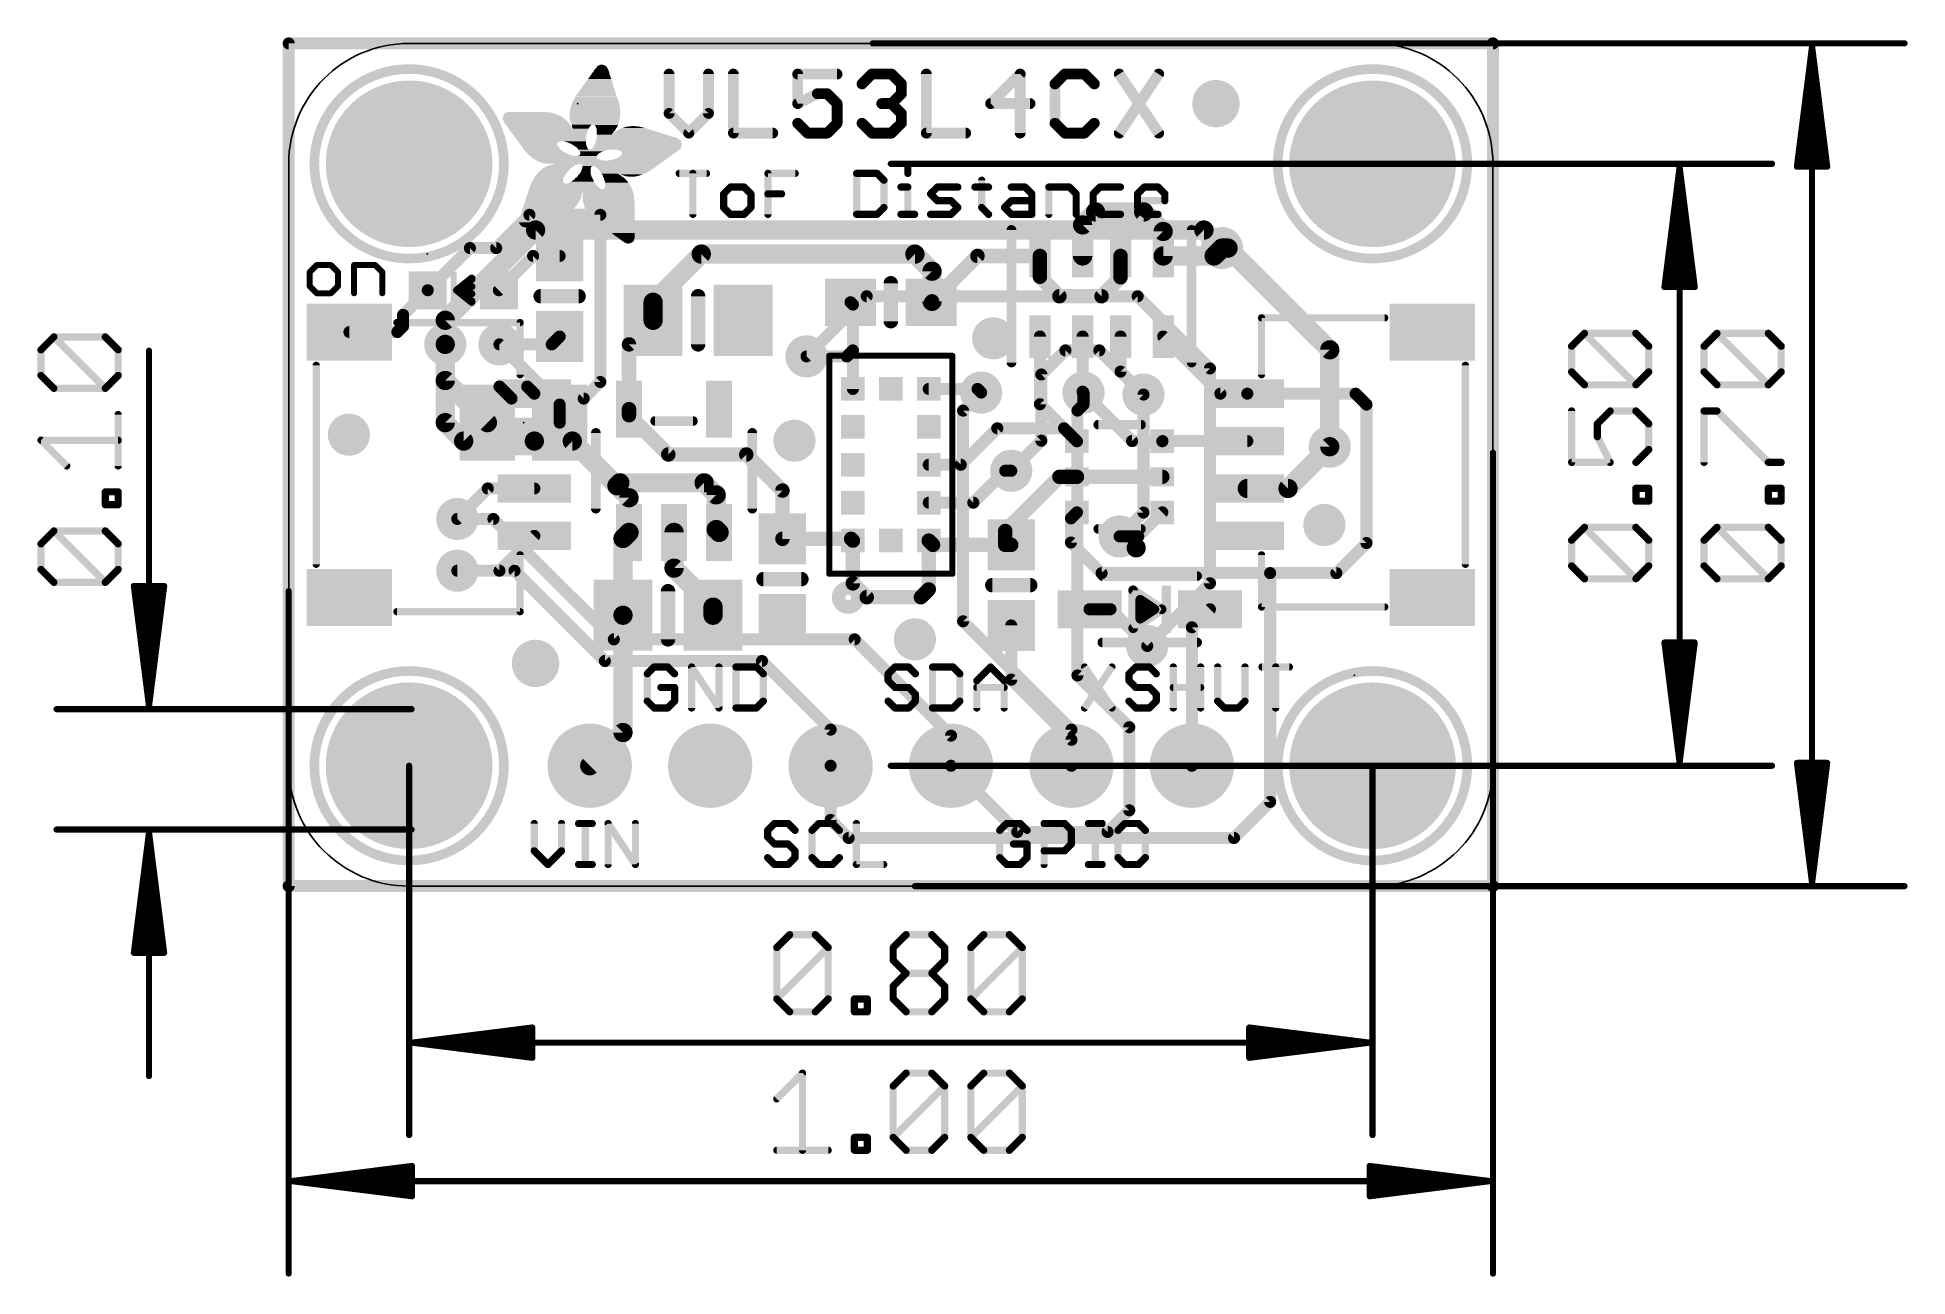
# Model space of a CAD drawing. Extents: x -5.3 to 34.1, y -8.2 to 17.9.
import ezdxf

# ---------------------------------------------------------------- set-up
doc = ezdxf.new("R2010")
doc.units = 0
for name, color, linetype in [('1', 12, 'CONTINUOUS'), ('16', 5, 'CONTINUOUS'), ('17', 110, 'CONTINUOUS'), ('18', 110, 'CONTINUOUS'), ('20', 53, 'CONTINUOUS'), ('21', 40, 'CONTINUOUS'), ('24', 53, 'CONTINUOUS'), ('47', 253, 'CONTINUOUS')]:
    doc.layers.add(name, color=color, linetype=linetype)

# ---------------------------------------------------------------- blocks, each defined once
blk = doc.blocks.new('RECT')
blk.add_solid([(-0.5, -0.5), (0.5, -0.5), (-0.5, 0.5), (0.5, 0.5)])
blk = doc.blocks.new('PIE')
at = {"const_width": 0.5}
blk.add_lwpolyline([(0, -0.25, 1), (0, 0.25, 1), (0, -0.25)], format="xyb", dxfattribs=at)
blk = doc.blocks.new('ROUNDP')
at = {"const_width": 0.5}
blk.add_lwpolyline([(0, -0.25, 1), (0, 0.25, 1), (0, -0.25)], format="xyb", dxfattribs=at)
blk = doc.blocks.new('ROUNDV')
at = {"const_width": 0.5}
blk.add_lwpolyline([(0, -0.25, 1), (0, 0.25, 1), (0, -0.25)], format="xyb", dxfattribs=at)

msp = doc.modelspace()

# ---------------------------------------------------------------- linework, layer by layer
at = {"layer": '1'}
for points, const_width in [([(0, 17.78), (25.4, 17.78)], 0.254), ([(0, 0), (0, 17.78)], 0.254), ([(25.4, 17.78), (25.4, 0)], 0.254), ([(4.3765, 13.462), (5.0782, 14.1637)], 0.254), ([(5.0782, 14.1637), (6.5728, 14.1637)], 0.254), ([(6.5728, 14.1637), (6.5728, 10.6368)], 0.254), ([(16.745, 13.951), (17.018, 14.224)], 0.4064), ([(17.018, 14.224), (18.034, 14.224)], 0.4064), ([(18.034, 14.224), (18.445, 13.813)], 0.4064), ([(16.745, 13.296), (16.745, 13.951)], 0.4064), ([(18.445, 13.813), (18.445, 13.296)], 0.4064), ([(2.933, 12.573), (3.822, 13.462)], 0.254), ([(3.822, 13.462), (4.3765, 13.462)], 0.254), ([(4.433, 12.573), (5.156, 13.296)], 0.254), ([(5.156, 13.296), (5.715, 13.296)], 0.254), ([(8.702, 13.335), (7.686, 12.319)], 0.4064), ([(8.702, 13.335), (13.208, 13.335)], 0.4064), ([(13.208, 13.335), (13.5695, 12.9735)], 0.4064), ([(13.5695, 12.3385), (14.527, 13.296)], 0.3048), ([(14.527, 13.296), (15.845, 13.296)], 0.3048), ([(15.845, 12.857), (15.845, 13.296)], 0.3048), ([(17.545, 13.296), (17.545, 12.846)], 0.3048), ([(19.519, 13.296), (18.445, 13.296)], 0.4064), ([(19.685, 13.462), (19.519, 13.296)], 0.4064), ([(13.5695, 12.9735), (13.5695, 12.3385)], 0.4064), ([(2.933, 12.573), (2.413, 12.053)], 0.254), ([(16.256, 12.446), (15.845, 12.857)], 0.3048), ([(17.545, 12.846), (17.145, 12.446)], 0.3048), ([(7.686, 11.938), (7.686, 12.319)], 0.4064), ([(11.9, 12.269), (11.85, 12.319)], 0.254), ([(11.9, 11.303), (11.9, 12.269)], 0.254), ([(13.55, 12.319), (13.5695, 12.3385)], 0.3048), ([(17.145, 12.446), (16.256, 12.446)], 0.3048), ([(2.413, 11.811), (2.292, 11.69)], 0.254), ([(2.413, 12.053), (2.413, 11.811)], 0.254), ([(7.178, 11.43), (7.686, 11.938)], 0.3048), ([(2.292, 11.69), (1.281, 11.69)], 0.254), ([(3.302, 11.43), (3.302, 9.779)], 0.4064), ([(4.445, 11.43), (5.549, 11.43)], 0.254), ([(5.549, 11.43), (5.715, 11.596)], 0.254), ([(7.178, 10.0631), (7.178, 11.43)], 0.3048), ([(15.845, 11.596), (15.845, 10.167)], 0.254), ([(16.745, 11.596), (16.745, 10.433)], 0.254), ([(17.545, 11.596), (17.545, 10.8556)], 0.254), ([(18.445, 11.596), (19.651, 10.39)], 0.254), ([(11.773, 11.176), (10.922, 11.176)], 0.254), ([(11.9, 11.303), (11.773, 11.176)], 0.254), ([(11.9, 10.49), (11.9, 11.303)], 0.254), ([(4.699, 10.287), (4.445, 10.541)], 0.254), ([(4.445, 10.541), (5.03, 10.541)], 0.254), ([(5.03, 10.541), (5.181, 10.39)], 0.254), ([(6.5728, 10.6368), (6.223, 10.287)], 0.254), ([(17.545, 10.8556), (18.0293, 10.3713)], 0.254), ([(6.223, 10.287), (4.699, 10.287)], 0.254), ([(13.5, 10.49), (14.529, 10.49)], 0.254), ([(14.529, 10.49), (14.605, 10.414)], 0.254), ([(15.845, 10.167), (16.353, 9.659)], 0.254), ([(16.745, 10.433), (16.764, 10.414)], 0.254), ([(16.764, 10.414), (17.788, 9.39)], 0.254), ([(19.651, 10.39), (20.219, 10.39)], 0.254), ([(22.503, 10.39), (20.219, 10.39)], 0.254), ([(22.733, 10.16), (22.503, 10.39)], 0.254), ([(22.733, 7.239), (22.733, 10.16)], 0.254), ([(3.302, 9.779), (3.691, 9.39)], 0.4064), ([(7.178, 10.0631), (7.178, 9.9361)], 0.3048), ([(8.0066, 9.1075), (7.178, 9.9361)], 0.3048), ([(3.691, 9.39), (5.181, 9.39)], 0.4064), ([(5.181, 9.39), (5.982, 9.39)], 0.4064), ([(5.982, 9.39), (6.924, 8.448)], 0.4064), ([(14.1766, 8.89), (14.9456, 9.659)], 0.254), ([(14.9456, 9.659), (16.353, 9.659)], 0.254), ([(16.353, 9.659), (16.626, 9.386)], 0.254), ([(17.788, 9.39), (18.43, 9.39)], 0.254), ([(18.426, 9.386), (18.43, 9.39)], 0.254), ([(18.43, 9.39), (20.219, 9.39)], 0.254), ([(21.0773, 8.39), (21.9583, 9.271)], 0.4064), ([(8.0066, 9.1075), (9.652, 9.1075)], 0.3048), ([(9.652, 9.1075), (10.414, 8.3455)], 0.3048), ([(6.924, 8.448), (6.985, 8.509)], 0.4064), ([(6.985, 8.509), (8.763, 8.509)], 0.4064), ([(8.763, 8.509), (9.017, 8.255)], 0.4064), ([(13.5, 8.89), (14.1766, 8.89)], 0.254), ([(14.44, 8.09), (15.113, 8.763)], 0.254), ([(16.256, 8.636), (15.113, 7.493)], 0.3048), ([(15.113, 8.763), (15.24, 8.763)], 0.254), ([(16.626, 8.636), (16.256, 8.636)], 0.3048), ([(16.626, 8.636), (18.426, 8.636)], 0.3048), ([(4.199, 8.39), (3.556, 7.747)], 0.254), ([(5.181, 8.39), (4.199, 8.39)], 0.254), ([(6.924, 8.448), (7.178, 8.194)], 0.4064), ([(7.178, 7.4629), (7.178, 8.194)], 0.4064), ([(9.017, 8.255), (9.017, 7.5239)], 0.4064), ([(10.414, 8.3455), (10.414, 7.327)], 0.3048), ([(20.219, 8.39), (21.0773, 8.39)], 0.4064), ([(13.5, 8.09), (14.44, 8.09)], 0.254), ([(16.626, 7.886), (16.499, 7.759)], 0.254), ([(17.9187, 7.3787), (18.426, 7.886)], 0.254), ([(5.181, 7.39), (4.4458, 6.6548)], 0.254), ([(7.051, 7.3359), (7.178, 7.4629)], 0.4064), ([(7.051, 7.3359), (7.051, 5.715)], 0.4064), ([(8.128, 7.4629), (8.128, 6.7092)], 0.4064), ([(9.078, 7.4629), (9.017, 7.5239)], 0.4064), ([(15.113, 7.493), (15.113, 7.2)], 0.3048), ([(16.499, 7.759), (16.499, 7.25)], 0.254), ([(17.526, 7.3787), (17.9187, 7.3787)], 0.254), ([(10.414, 7.327), (11.863, 7.327)], 0.3048), ([(11.863, 7.327), (11.9, 7.29)], 0.3048), ([(11.9, 7.29), (11.9, 6.388)], 0.3048), ([(13.5, 6.261), (13.5, 7.29)], 0.3048), ([(13.5, 7.29), (13.59, 7.2)], 0.3048), ([(13.59, 7.2), (15.113, 7.2)], 0.3048), ([(15.113, 7.2), (15.24, 7.2)], 0.3048), ([(16.499, 7.25), (17.145, 6.604)], 0.254), ([(22.098, 6.604), (22.733, 7.239)], 0.254), ([(4.4458, 6.6548), (3.556, 6.6548)], 0.254), ([(8.128, 6.7092), (8.951, 5.8862)], 0.4064), ([(17.145, 6.604), (20.701, 6.604)], 0.254), ([(20.701, 6.604), (22.098, 6.604)], 0.254), ([(20.701, 6.604), (20.701, 1.778)], 0.254), ([(11.9, 6.388), (12.192, 6.096)], 0.3048), ([(13.335, 6.096), (13.5, 6.261)], 0.3048), ([(7.051, 3.241), (7.051, 5.715)], 0.4064), ([(8.951, 5.8862), (8.951, 5.715)], 0.4064), ([(12.192, 6.096), (13.335, 6.096)], 0.3048), ([(17.3336, 5.842), (16.891, 5.842)], 0.254), ([(18.1083, 5.0673), (17.3336, 5.842)], 0.254), ([(19.05, 5.461), (19.431, 5.842)], 0.254), ([(15.24, 5.5), (15.24, 4.357)], 0.254), ([(19.05, 2.54), (19.05, 5.461)], 0.254), ([(16.51, 3.087), (15.24, 4.357)], 0.254), ([(6.35, 2.54), (7.051, 3.241)], 0.4064), ([(16.51, 3.087), (16.51, 2.54)], 0.254), ([(11.43, 1.397), (11.43, 2.54)], 0.254), ([(20.701, 1.778), (19.939, 1.016)], 0.254), ([(11.811, 1.016), (11.43, 1.397)], 0.254), ([(19.939, 1.016), (11.811, 1.016)], 0.254), ([(25.4, 0), (0, 0)], 0.254)]:
    msp.add_lwpolyline(points, dxfattribs=dict(at, const_width=const_width))
for points, const_width in [([(0, 17.8435, 1), (0, 17.7165)], 0.127), ([(0.0635, 17.78, 1), (-0.0635, 17.78)], 0.127), ([(25.4635, 17.78, 1), (25.3365, 17.78)], 0.127), ([(25.4, 17.7165, 1), (25.4, 17.8435)], 0.127), ([(5.0782, 14.2272, 1), (5.0782, 14.1002)], 0.127), ([(5.1231, 14.1188, 1), (5.0333, 14.2086)], 0.127), ([(6.6363, 14.1637, 1), (6.5093, 14.1637)], 0.127), ([(6.5728, 14.1002, 1), (6.5728, 14.2272)], 0.127), ([(17.018, 14.3256, 1), (17.018, 14.1224)], 0.2032), ([(17.0898, 14.1522, 1), (16.9462, 14.2958)], 0.2032), ([(18.1058, 14.2958, 1), (17.9622, 14.1522)], 0.2032), ([(18.034, 14.1224, 1), (18.034, 14.3256)], 0.2032), ([(16.8466, 13.951, 1), (16.6434, 13.951)], 0.2032), ([(16.6732, 14.0228, 1), (16.8168, 13.8792)], 0.2032), ([(18.5466, 13.813, 1), (18.3434, 13.813)], 0.2032), ([(18.3732, 13.7412, 1), (18.5168, 13.8848)], 0.2032), ([(3.822, 13.5255, 1), (3.822, 13.3985)], 0.127), ([(3.8669, 13.4171, 1), (3.7771, 13.5069)], 0.127), ([(4.3316, 13.5069, 1), (4.4214, 13.4171)], 0.127), ([(4.3765, 13.3985, 1), (4.3765, 13.5255)], 0.127), ([(5.156, 13.3595, 1), (5.156, 13.2325)], 0.127), ([(5.2009, 13.2511, 1), (5.1111, 13.3409)], 0.127), ([(5.715, 13.2325, 1), (5.715, 13.3595)], 0.127), ([(8.702, 13.4366, 1), (8.702, 13.2334)], 0.2032), ([(8.7738, 13.2632, 1), (8.6302, 13.4068)], 0.2032), ([(13.2798, 13.4068, 1), (13.1362, 13.2632)], 0.2032), ([(13.208, 13.2334, 1), (13.208, 13.4366)], 0.2032), ([(14.527, 13.3722, 1), (14.527, 13.2198)], 0.1524), ([(14.5809, 13.2421, 1), (14.4731, 13.3499)], 0.1524), ([(15.9212, 13.296, 1), (15.7688, 13.296)], 0.1524), ([(15.845, 13.2198, 1), (15.845, 13.3722)], 0.1524), ([(17.6212, 13.296, 1), (17.4688, 13.296)], 0.1524), ([(18.445, 13.3976, 1), (18.445, 13.1944)], 0.2032), ([(19.4472, 13.3678, 1), (19.5908, 13.2242)], 0.2032), ([(19.519, 13.1944, 1), (19.519, 13.3976)], 0.2032), ([(19.7568, 13.3902, 1), (19.6132, 13.5338)], 0.2032), ([(13.6711, 12.9735, 1), (13.4679, 12.9735)], 0.2032), ([(13.4977, 12.9017, 1), (13.6413, 13.0453)], 0.2032), ([(16.6434, 13.296, 1), (16.8466, 13.296)], 0.2032), ([(18.3434, 13.296, 1), (18.5466, 13.296)], 0.2032), ([(2.8881, 12.6179, 1), (2.9779, 12.5281)], 0.127), ([(2.9779, 12.5281, 1), (2.8881, 12.6179)], 0.127), ([(4.3881, 12.6179, 1), (4.4779, 12.5281)], 0.127), ([(15.8989, 12.9109, 1), (15.7911, 12.8031)], 0.1524), ([(15.7688, 12.857, 1), (15.9212, 12.857)], 0.1524), ([(17.4688, 12.846, 1), (17.6212, 12.846)], 0.1524), ([(17.5989, 12.7921, 1), (17.4911, 12.8999)], 0.1524), ([(7.7876, 12.319, 1), (7.5844, 12.319)], 0.2032), ([(7.6142, 12.3908, 1), (7.7578, 12.2472)], 0.2032), ([(11.8949, 12.3639, 1), (11.8051, 12.2741)], 0.127), ([(11.9635, 12.269, 1), (11.8365, 12.269)], 0.127), ([(11.8551, 12.2241, 1), (11.9449, 12.3139)], 0.127), ([(13.4679, 12.3385, 1), (13.6711, 12.3385)], 0.2032), ([(13.4961, 12.3729, 1), (13.6039, 12.2651)], 0.1524), ([(13.5156, 12.3924, 1), (13.6234, 12.2846)], 0.1524), ([(13.6234, 12.2846, 1), (13.5156, 12.3924)], 0.1524), ([(16.256, 12.5222, 1), (16.256, 12.3698)], 0.1524), ([(16.2021, 12.3921, 1), (16.3099, 12.4999)], 0.1524), ([(17.0911, 12.4999, 1), (17.1989, 12.3921)], 0.1524), ([(17.145, 12.3698, 1), (17.145, 12.5222)], 0.1524), ([(2.4765, 12.053, 1), (2.3495, 12.053)], 0.127), ([(2.3681, 12.0979, 1), (2.4579, 12.0081)], 0.127), ([(2.3495, 11.811, 1), (2.4765, 11.811)], 0.127), ([(2.4579, 11.7661, 1), (2.3681, 11.8559)], 0.127), ([(7.5844, 11.938, 1), (7.7876, 11.938)], 0.2032), ([(7.7399, 11.8841, 1), (7.6321, 11.9919)], 0.1524), ([(1.281, 11.7535, 1), (1.281, 11.6265)], 0.127), ([(2.2471, 11.7349, 1), (2.3369, 11.6451)], 0.127), ([(2.292, 11.6265, 1), (2.292, 11.7535)], 0.127), ([(3.4036, 11.43, 1), (3.2004, 11.43)], 0.2032), ([(4.445, 11.4935, 1), (4.445, 11.3665)], 0.127), ([(5.5041, 11.4749, 1), (5.5939, 11.3851)], 0.127), ([(5.549, 11.3665, 1), (5.549, 11.4935)], 0.127), ([(5.7599, 11.5511, 1), (5.6701, 11.6409)], 0.127), ([(7.2542, 11.43, 1), (7.1018, 11.43)], 0.1524), ([(7.1241, 11.4839, 1), (7.2319, 11.3761)], 0.1524), ([(15.9085, 11.596, 1), (15.7815, 11.596)], 0.127), ([(16.8085, 11.596, 1), (16.6815, 11.596)], 0.127), ([(17.6085, 11.596, 1), (17.4815, 11.596)], 0.127), ([(18.4899, 11.6409, 1), (18.4001, 11.5511)], 0.127), ([(10.922, 11.2395, 1), (10.922, 11.1125)], 0.127), ([(11.7281, 11.2209, 1), (11.8179, 11.1311)], 0.127), ([(11.773, 11.1125, 1), (11.773, 11.2395)], 0.127), ([(11.9635, 11.303, 1), (11.8365, 11.303)], 0.127), ([(11.8365, 11.303, 1), (11.9635, 11.303)], 0.127), ([(11.9449, 11.2581, 1), (11.8551, 11.3479)], 0.127), ([(4.4899, 10.5859, 1), (4.4001, 10.4961)], 0.127), ([(4.445, 10.6045, 1), (4.445, 10.4775)], 0.127), ([(5.0749, 10.5859, 1), (4.9851, 10.4961)], 0.127), ([(5.03, 10.4775, 1), (5.03, 10.6045)], 0.127), ([(6.5093, 10.6368, 1), (6.6363, 10.6368)], 0.127), ([(6.6177, 10.5919, 1), (6.5279, 10.6817)], 0.127), ([(17.5899, 10.9005, 1), (17.5001, 10.8107)], 0.127), ([(17.4815, 10.8556, 1), (17.6085, 10.8556)], 0.127), ([(4.699, 10.3505, 1), (4.699, 10.2235)], 0.127), ([(4.6541, 10.2421, 1), (4.7439, 10.3319)], 0.127), ([(5.1361, 10.3451, 1), (5.2259, 10.4349)], 0.127), ([(6.1781, 10.3319, 1), (6.2679, 10.2421)], 0.127), ([(6.223, 10.2235, 1), (6.223, 10.3505)], 0.127), ([(11.8365, 10.49, 1), (11.9635, 10.49)], 0.127), ([(13.5, 10.5535, 1), (13.5, 10.4265)], 0.127), ([(14.5739, 10.5349, 1), (14.4841, 10.4451)], 0.127), ([(14.529, 10.4265, 1), (14.529, 10.5535)], 0.127), ([(14.5601, 10.3691, 1), (14.6499, 10.4589)], 0.127), ([(15.8899, 10.2119, 1), (15.8001, 10.1221)], 0.127), ([(16.7899, 10.4779, 1), (16.7001, 10.3881)], 0.127), ([(16.6815, 10.433, 1), (16.8085, 10.433)], 0.127), ([(16.8089, 10.4589, 1), (16.7191, 10.3691)], 0.127), ([(16.7191, 10.3691, 1), (16.8089, 10.4589)], 0.127), ([(17.9844, 10.3264, 1), (18.0742, 10.4162)], 0.127), ([(19.651, 10.4535, 1), (19.651, 10.3265)], 0.127), ([(19.6061, 10.3451, 1), (19.6959, 10.4349)], 0.127), ([(20.219, 10.4535, 1), (20.219, 10.3265)], 0.127), ([(20.219, 10.3265, 1), (20.219, 10.4535)], 0.127), ([(22.5479, 10.4349, 1), (22.4581, 10.3451)], 0.127), ([(22.503, 10.3265, 1), (22.503, 10.4535)], 0.127), ([(22.7965, 10.16, 1), (22.6695, 10.16)], 0.127), ([(22.6881, 10.1151, 1), (22.7779, 10.2049)], 0.127), ([(3.2004, 9.779, 1), (3.4036, 9.779)], 0.2032), ([(3.3738, 9.8508, 1), (3.2302, 9.7072)], 0.2032), ([(7.2542, 10.0631, 1), (7.1018, 10.0631)], 0.1524), ([(7.1018, 10.0631, 1), (7.2542, 10.0631)], 0.1524), ([(7.2319, 9.99, 1), (7.1241, 9.8822)], 0.1524), ([(7.1018, 9.9361, 1), (7.2542, 9.9361)], 0.1524), ([(15.7815, 10.167, 1), (15.9085, 10.167)], 0.127), ([(3.691, 9.4916, 1), (3.691, 9.2884)], 0.2032), ([(3.6192, 9.3182, 1), (3.7628, 9.4618)], 0.2032), ([(5.181, 9.4916, 1), (5.181, 9.2884)], 0.2032), ([(5.181, 9.2884, 1), (5.181, 9.4916)], 0.2032), ([(6.0538, 9.4618, 1), (5.9102, 9.3182)], 0.2032), ([(5.982, 9.2884, 1), (5.982, 9.4916)], 0.2032), ([(14.9456, 9.7225, 1), (14.9456, 9.5955)], 0.127), ([(14.9905, 9.6141, 1), (14.9007, 9.7039)], 0.127), ([(16.3979, 9.7039, 1), (16.3081, 9.6141)], 0.127), ([(16.3081, 9.6141, 1), (16.3979, 9.7039)], 0.127), ([(16.353, 9.5955, 1), (16.353, 9.7225)], 0.127), ([(16.5811, 9.3411, 1), (16.6709, 9.4309)], 0.127), ([(17.788, 9.4535, 1), (17.788, 9.3265)], 0.127), ([(17.7431, 9.3451, 1), (17.8329, 9.4349)], 0.127), ([(18.3811, 9.4309, 1), (18.4709, 9.3411)], 0.127), ([(18.43, 9.4535, 1), (18.43, 9.3265)], 0.127), ([(18.4749, 9.3451, 1), (18.3851, 9.4349)], 0.127), ([(18.43, 9.3265, 1), (18.43, 9.4535)], 0.127), ([(20.219, 9.3265, 1), (20.219, 9.4535)], 0.127), ([(22.0301, 9.1992, 1), (21.8865, 9.3428)], 0.2032), ([(8.0066, 9.1837, 1), (8.0066, 9.0313)], 0.1524), ([(7.9527, 9.0536, 1), (8.0605, 9.1614)], 0.1524), ([(9.7059, 9.1614, 1), (9.5981, 9.0536)], 0.1524), ([(9.652, 9.0313, 1), (9.652, 9.1837)], 0.1524), ([(6.985, 8.6106, 1), (6.985, 8.4074)], 0.2032), ([(7.0568, 8.4372, 1), (6.9132, 8.5808)], 0.2032), ([(8.8348, 8.5808, 1), (8.6912, 8.4372)], 0.2032), ([(8.763, 8.4074, 1), (8.763, 8.6106)], 0.2032), ([(13.5, 8.9535, 1), (13.5, 8.8265)], 0.127), ([(14.1317, 8.9349, 1), (14.2215, 8.8451)], 0.127), ([(14.1766, 8.8265, 1), (14.1766, 8.9535)], 0.127), ([(15.113, 8.8265, 1), (15.113, 8.6995)], 0.127), ([(15.1579, 8.7181, 1), (15.0681, 8.8079)], 0.127), ([(15.24, 8.6995, 1), (15.24, 8.8265)], 0.127), ([(16.256, 8.7122, 1), (16.256, 8.5598)], 0.1524), ([(16.3099, 8.5821, 1), (16.2021, 8.6899)], 0.1524), ([(16.626, 8.7122, 1), (16.626, 8.5598)], 0.1524), ([(16.626, 8.5598, 1), (16.626, 8.7122)], 0.1524), ([(18.426, 8.5598, 1), (18.426, 8.7122)], 0.1524), ([(4.199, 8.4535, 1), (4.199, 8.3265)], 0.127), ([(4.2439, 8.3451, 1), (4.1541, 8.4349)], 0.127), ([(5.181, 8.3265, 1), (5.181, 8.4535)], 0.127), ([(6.9958, 8.5198, 1), (6.8522, 8.3762)], 0.2032), ([(6.8522, 8.5198, 1), (6.9958, 8.3762)], 0.2032), ([(6.8522, 8.3762, 1), (6.9958, 8.5198)], 0.2032), ([(7.2796, 8.194, 1), (7.0764, 8.194)], 0.2032), ([(7.1062, 8.1222, 1), (7.2498, 8.2658)], 0.2032), ([(9.1186, 8.255, 1), (8.9154, 8.255)], 0.2032), ([(8.9452, 8.1832, 1), (9.0888, 8.3268)], 0.2032), ([(10.4902, 8.3455, 1), (10.3378, 8.3455)], 0.1524), ([(10.3601, 8.2916, 1), (10.4679, 8.3994)], 0.1524), ([(20.219, 8.4916, 1), (20.219, 8.2884)], 0.2032), ([(21.0055, 8.4618, 1), (21.1491, 8.3182)], 0.2032), ([(21.0773, 8.2884, 1), (21.0773, 8.4916)], 0.2032), ([(13.5, 8.1535, 1), (13.5, 8.0265)], 0.127), ([(14.3951, 8.1349, 1), (14.4849, 8.0451)], 0.127), ([(14.44, 8.0265, 1), (14.44, 8.1535)], 0.127), ([(16.6709, 7.8411, 1), (16.5811, 7.9309)], 0.127), ([(18.4709, 7.8411, 1), (18.3811, 7.9309)], 0.127), ([(3.5111, 7.7919, 1), (3.6009, 7.7021)], 0.127), ([(5.2259, 7.3451, 1), (5.1361, 7.4349)], 0.127), ([(7.1526, 7.3359, 1), (6.9494, 7.3359)], 0.2032), ([(6.9792, 7.4077, 1), (7.1228, 7.2641)], 0.2032), ([(7.0764, 7.4629, 1), (7.2796, 7.4629)], 0.2032), ([(7.2498, 7.3911, 1), (7.1062, 7.5347)], 0.2032), ([(8.2296, 7.4629, 1), (8.0264, 7.4629)], 0.2032), ([(8.9154, 7.5239, 1), (9.1186, 7.5239)], 0.2032), ([(9.0888, 7.5957, 1), (8.9452, 7.4521)], 0.2032), ([(9.0062, 7.3911, 1), (9.1498, 7.5347)], 0.2032), ([(15.1892, 7.493, 1), (15.0368, 7.493)], 0.1524), ([(15.0591, 7.5469, 1), (15.1669, 7.4391)], 0.1524), ([(16.5625, 7.759, 1), (16.4355, 7.759)], 0.127), ([(16.4541, 7.8039, 1), (16.5439, 7.7141)], 0.127), ([(17.526, 7.4422, 1), (17.526, 7.3152)], 0.127), ([(17.9187, 7.3152, 1), (17.9187, 7.4422)], 0.127), ([(10.414, 7.4032, 1), (10.414, 7.2508)], 0.1524), ([(10.3378, 7.327, 1), (10.4902, 7.327)], 0.1524), ([(11.9169, 7.3809, 1), (11.8091, 7.2731)], 0.1524), ([(11.9762, 7.29, 1), (11.8238, 7.29)], 0.1524), ([(11.8461, 7.2361, 1), (11.9539, 7.3439)], 0.1524), ([(11.863, 7.2508, 1), (11.863, 7.4032)], 0.1524), ([(13.5762, 7.29, 1), (13.4238, 7.29)], 0.1524), ([(13.5539, 7.3439, 1), (13.4461, 7.2361)], 0.1524), ([(13.59, 7.2762, 1), (13.59, 7.1238)], 0.1524), ([(13.5361, 7.1461, 1), (13.6439, 7.2539)], 0.1524), ([(15.113, 7.2762, 1), (15.113, 7.1238)], 0.1524), ([(15.0368, 7.2, 1), (15.1892, 7.2)], 0.1524), ([(15.113, 7.1238, 1), (15.113, 7.2762)], 0.1524), ([(15.24, 7.1238, 1), (15.24, 7.2762)], 0.1524), ([(16.5439, 7.2949, 1), (16.4541, 7.2051)], 0.127), ([(16.4355, 7.25, 1), (16.5625, 7.25)], 0.127), ([(17.8738, 7.4236, 1), (17.9636, 7.3338)], 0.127), ([(22.6695, 7.239, 1), (22.7965, 7.239)], 0.127), ([(22.7779, 7.1941, 1), (22.6881, 7.2839)], 0.127), ([(3.556, 6.7183, 1), (3.556, 6.5913)], 0.127), ([(4.4009, 6.6997, 1), (4.4907, 6.6099)], 0.127), ([(4.4458, 6.5913, 1), (4.4458, 6.7183)], 0.127), ([(8.1998, 6.781, 1), (8.0562, 6.6373)], 0.2032), ([(8.0264, 6.7092, 1), (8.2296, 6.7092)], 0.2032), ([(17.145, 6.6675, 1), (17.145, 6.5405)], 0.127), ([(17.1001, 6.5591, 1), (17.1899, 6.6489)], 0.127), ([(20.701, 6.6675, 1), (20.701, 6.5405)], 0.127), ([(20.7645, 6.604, 1), (20.6375, 6.604)], 0.127), ([(20.701, 6.5405, 1), (20.701, 6.6675)], 0.127), ([(22.0531, 6.6489, 1), (22.1429, 6.5591)], 0.127), ([(22.098, 6.5405, 1), (22.098, 6.6675)], 0.127), ([(11.9539, 6.4419, 1), (11.8461, 6.3341)], 0.1524), ([(11.8238, 6.388, 1), (11.9762, 6.388)], 0.1524), ([(13.4238, 6.261, 1), (13.5762, 6.261)], 0.1524), ([(13.5539, 6.2071, 1), (13.4461, 6.3149)], 0.1524), ([(7.1526, 5.715, 1), (6.9494, 5.715)], 0.2032), ([(9.0526, 5.8862, 1), (8.8494, 5.8862)], 0.2032), ([(8.8792, 5.8143, 1), (9.0228, 5.958)], 0.2032), ([(12.192, 6.1722, 1), (12.192, 6.0198)], 0.1524), ([(12.1381, 6.0421, 1), (12.2459, 6.1499)], 0.1524), ([(13.2811, 6.1499, 1), (13.3889, 6.0421)], 0.1524), ([(13.335, 6.0198, 1), (13.335, 6.1722)], 0.1524), ([(16.891, 5.9055, 1), (16.891, 5.7785)], 0.127), ([(17.3785, 5.8869, 1), (17.2887, 5.7971)], 0.127), ([(17.3336, 5.7785, 1), (17.3336, 5.9055)], 0.127), ([(19.4759, 5.7971, 1), (19.3861, 5.8869)], 0.127), ([(6.9494, 5.715, 1), (7.1526, 5.715)], 0.2032), ([(8.8494, 5.715, 1), (9.0526, 5.715)], 0.2032), ([(15.3035, 5.5, 1), (15.1765, 5.5)], 0.127), ([(19.1135, 5.461, 1), (18.9865, 5.461)], 0.127), ([(19.0051, 5.5059, 1), (19.0949, 5.4161)], 0.127), ([(18.0634, 5.0224, 1), (18.1532, 5.1122)], 0.127), ([(15.2849, 4.4019, 1), (15.1951, 4.3121)], 0.127), ([(15.1765, 4.357, 1), (15.3035, 4.357)], 0.127), ([(6.9494, 3.241, 1), (7.1526, 3.241)], 0.2032), ([(7.1228, 3.1692, 1), (6.9792, 3.3128)], 0.2032), ([(16.5735, 3.087, 1), (16.4465, 3.087)], 0.127), ([(16.4651, 3.0421, 1), (16.5549, 3.1319)], 0.127), ([(6.2782, 2.6118, 1), (6.4218, 2.4682)], 0.2032), ([(11.4935, 2.54, 1), (11.3665, 2.54)], 0.127), ([(16.4465, 2.54, 1), (16.5735, 2.54)], 0.127), ([(18.9865, 2.54, 1), (19.1135, 2.54)], 0.127), ([(20.6375, 1.778, 1), (20.7645, 1.778)], 0.127), ([(20.7459, 1.7331, 1), (20.6561, 1.8229)], 0.127), ([(11.4749, 1.4419, 1), (11.3851, 1.3521)], 0.127), ([(11.3665, 1.397, 1), (11.4935, 1.397)], 0.127), ([(11.811, 1.0795, 1), (11.811, 0.9525)], 0.127), ([(11.7661, 0.9711, 1), (11.8559, 1.0609)], 0.127), ([(19.8941, 1.0609, 1), (19.9839, 0.9711)], 0.127), ([(19.939, 0.9525, 1), (19.939, 1.0795)], 0.127), ([(0, 0.0635, 1), (0, -0.0635)], 0.127), ([(-0.0635, 0, 1), (0.0635, 0)], 0.127), ([(25.3365, 0, 1), (25.4635, 0)], 0.127), ([(25.4, -0.0635, 1), (25.4, 0.0635)], 0.127)]:
    msp.add_lwpolyline(points, format="xyb", dxfattribs=dict(at, const_width=const_width))
at = {"layer": '16'}
for points, const_width in [([(0, 17.78), (25.4, 17.78)], 0.254), ([(0, 0), (0, 17.78)], 0.254), ([(25.4, 17.78), (25.4, 0)], 0.254), ([(5.207, 13.843), (3.302, 11.938)], 0.4064), ([(19.304, 13.843), (5.207, 13.843)], 0.4064), ([(19.685, 13.462), (19.304, 13.843)], 0.4064), ([(19.812, 13.462), (19.685, 13.462)], 0.4064), ([(21.9583, 11.3157), (19.812, 13.462)], 0.4064), ([(10.922, 11.176), (12.192, 12.446)], 0.254), ([(12.192, 12.446), (17.907, 12.446)], 0.254), ([(17.907, 12.446), (19.431, 10.922)], 0.254), ([(3.302, 11.938), (3.302, 11.43)], 0.4064), ([(3.302, 10.668), (3.302, 11.43)], 0.4064), ([(5.715, 10.16), (4.445, 11.43)], 0.254), ([(21.9583, 9.271), (21.9583, 11.3157)], 0.4064), ([(15.875, 10.795), (16.383, 11.303)], 0.254), ([(16.383, 11.303), (17.0976, 11.303)], 0.254), ([(17.0976, 11.303), (18.0293, 10.3713)], 0.254), ([(19.431, 10.922), (19.431, 6.39)], 0.254), ([(4.191, 9.779), (3.302, 10.668)], 0.4064), ([(15.875, 10.795), (15.875, 9.398)], 0.254), ([(5.715, 9.779), (5.715, 10.16)], 0.254), ([(14.605, 10.414), (14.224, 10.033)], 0.254), ([(16.764, 10.16), (16.637, 10.033)], 0.254), ([(16.764, 10.414), (16.764, 10.16)], 0.254), ([(18.0293, 10.3713), (18.0293, 7.882)], 0.254), ([(14.224, 10.033), (14.224, 5.588)], 0.254), ([(16.637, 10.033), (16.637, 4.445)], 0.254), ([(15.24, 8.763), (15.875, 9.398)], 0.254), ([(18.0293, 7.882), (17.526, 7.3787)], 0.254), ([(3.556, 7.747), (4.318, 7.747)], 0.254), ([(6.858, 5.207), (4.318, 7.747)], 0.254), ([(3.556, 6.6548), (4.7636, 6.6548)], 0.254), ([(6.6686, 4.7498), (4.7636, 6.6548)], 0.254), ([(19.431, 6.39), (18.1083, 5.0673)], 0.254), ([(14.224, 5.588), (16.51, 3.302)], 0.254), ([(6.858, 5.207), (11.938, 5.207)], 0.254), ([(11.938, 5.207), (13.97, 3.175)], 0.254), ([(6.6686, 4.7498), (9.9822, 4.7498)], 0.254), ([(9.9822, 4.7498), (11.43, 3.302)], 0.254), ([(17.7292, 3.3528), (16.637, 4.445)], 0.254), ([(11.43, 3.302), (11.43, 2.54)], 0.254), ([(13.97, 3.175), (13.97, 2.54)], 0.254), ([(16.51, 3.302), (16.51, 2.54)], 0.254), ([(17.7292, 1.6002), (17.7292, 3.3528)], 0.254), ([(13.97, 2.54), (15.367, 1.143)], 0.254), ([(17.272, 1.143), (17.7292, 1.6002)], 0.254), ([(15.367, 1.143), (17.272, 1.143)], 0.254), ([(25.4, 0), (0, 0)], 0.254)]:
    msp.add_lwpolyline(points, dxfattribs=dict(at, const_width=const_width))
for points, const_width in [([(0, 17.8435, 1), (0, 17.7165)], 0.127), ([(0.0635, 17.78, 1), (-0.0635, 17.78)], 0.127), ([(25.4635, 17.78, 1), (25.3365, 17.78)], 0.127), ([(25.4, 17.7165, 1), (25.4, 17.8435)], 0.127), ([(5.207, 13.9446, 1), (5.207, 13.7414)], 0.2032), ([(5.2788, 13.7712, 1), (5.1352, 13.9148)], 0.2032), ([(19.3758, 13.9148, 1), (19.2322, 13.7712)], 0.2032), ([(19.304, 13.7414, 1), (19.304, 13.9446)], 0.2032), ([(19.685, 13.5636, 1), (19.685, 13.3604)], 0.2032), ([(19.6132, 13.3902, 1), (19.7568, 13.5338)], 0.2032), ([(19.8838, 13.5338, 1), (19.7402, 13.3902)], 0.2032), ([(19.812, 13.3604, 1), (19.812, 13.5636)], 0.2032), ([(12.192, 12.5095, 1), (12.192, 12.3825)], 0.127), ([(12.2369, 12.4011, 1), (12.1471, 12.4909)], 0.127), ([(17.9519, 12.4909, 1), (17.8621, 12.4011)], 0.127), ([(17.907, 12.3825, 1), (17.907, 12.5095)], 0.127), ([(3.4036, 11.938, 1), (3.2004, 11.938)], 0.2032), ([(3.2302, 12.0098, 1), (3.3738, 11.8662)], 0.2032), ([(3.4036, 11.43, 1), (3.2004, 11.43)], 0.2032), ([(3.2004, 11.43, 1), (3.4036, 11.43)], 0.2032), ([(4.4899, 11.4749, 1), (4.4001, 11.3851)], 0.127), ([(22.0599, 11.3157, 1), (21.8567, 11.3157)], 0.2032), ([(21.8865, 11.2439, 1), (22.0301, 11.3875)], 0.2032), ([(10.8771, 11.2209, 1), (10.9669, 11.1311)], 0.127), ([(16.383, 11.3665, 1), (16.383, 11.2395)], 0.127), ([(16.4279, 11.2581, 1), (16.3381, 11.3479)], 0.127), ([(17.1425, 11.3479, 1), (17.0527, 11.2581)], 0.127), ([(17.0976, 11.2395, 1), (17.0976, 11.3665)], 0.127), ([(19.4945, 10.922, 1), (19.3675, 10.922)], 0.127), ([(3.2004, 10.668, 1), (3.4036, 10.668)], 0.2032), ([(3.3738, 10.7398, 1), (3.2302, 10.5962)], 0.2032), ([(15.9385, 10.795, 1), (15.8115, 10.795)], 0.127), ([(15.8301, 10.8399, 1), (15.9199, 10.7501)], 0.127), ([(19.3861, 10.8771, 1), (19.4759, 10.9669)], 0.127), ([(5.7785, 10.16, 1), (5.6515, 10.16)], 0.127), ([(5.6701, 10.1151, 1), (5.7599, 10.2049)], 0.127), ([(14.6499, 10.3691, 1), (14.5601, 10.4589)], 0.127), ([(16.8275, 10.414, 1), (16.7005, 10.414)], 0.127), ([(16.8089, 10.1151, 1), (16.7191, 10.2049)], 0.127), ([(18.0928, 10.3713, 1), (17.9658, 10.3713)], 0.127), ([(17.9844, 10.3264, 1), (18.0742, 10.4162)], 0.127), ([(4.1192, 9.7072, 1), (4.2628, 9.8508)], 0.2032), ([(14.2875, 10.033, 1), (14.1605, 10.033)], 0.127), ([(14.1791, 10.0779, 1), (14.2689, 9.9881)], 0.127), ([(16.7005, 10.033, 1), (16.5735, 10.033)], 0.127), ([(16.5921, 10.0779, 1), (16.6819, 9.9881)], 0.127), ([(16.7005, 10.16, 1), (16.8275, 10.16)], 0.127), ([(5.6515, 9.779, 1), (5.7785, 9.779)], 0.127), ([(15.9199, 9.3531, 1), (15.8301, 9.4429)], 0.127), ([(15.8115, 9.398, 1), (15.9385, 9.398)], 0.127), ([(21.8567, 9.271, 1), (22.0599, 9.271)], 0.2032), ([(15.1951, 8.8079, 1), (15.2849, 8.7181)], 0.127), ([(17.9658, 7.882, 1), (18.0928, 7.882)], 0.127), ([(18.0742, 7.8371, 1), (17.9844, 7.9269)], 0.127), ([(3.556, 7.8105, 1), (3.556, 7.6835)], 0.127), ([(4.3629, 7.7919, 1), (4.2731, 7.7021)], 0.127), ([(4.318, 7.6835, 1), (4.318, 7.8105)], 0.127), ([(17.4811, 7.4236, 1), (17.5709, 7.3338)], 0.127), ([(3.556, 6.7183, 1), (3.556, 6.5913)], 0.127), ([(4.8085, 6.6997, 1), (4.7187, 6.6099)], 0.127), ([(4.7636, 6.5913, 1), (4.7636, 6.7183)], 0.127), ([(19.3675, 6.39, 1), (19.4945, 6.39)], 0.127), ([(19.4759, 6.3451, 1), (19.3861, 6.4349)], 0.127), ([(14.2689, 5.6329, 1), (14.1791, 5.5431)], 0.127), ([(14.1605, 5.588, 1), (14.2875, 5.588)], 0.127), ([(6.858, 5.2705, 1), (6.858, 5.1435)], 0.127), ([(6.8131, 5.1621, 1), (6.9029, 5.2519)], 0.127), ([(11.9829, 5.2519, 1), (11.8931, 5.1621)], 0.127), ([(11.938, 5.1435, 1), (11.938, 5.2705)], 0.127), ([(18.0634, 5.1122, 1), (18.1532, 5.0224)], 0.127), ([(6.6686, 4.8133, 1), (6.6686, 4.6863)], 0.127), ([(6.6237, 4.7049, 1), (6.7135, 4.7947)], 0.127), ([(10.0271, 4.7947, 1), (9.9373, 4.7049)], 0.127), ([(9.9822, 4.6863, 1), (9.9822, 4.8133)], 0.127), ([(16.6819, 4.4899, 1), (16.5921, 4.4001)], 0.127), ([(16.5735, 4.445, 1), (16.7005, 4.445)], 0.127), ([(11.4935, 3.302, 1), (11.3665, 3.302)], 0.127), ([(11.3851, 3.2571, 1), (11.4749, 3.3469)], 0.127), ([(14.0335, 3.175, 1), (13.9065, 3.175)], 0.127), ([(13.9251, 3.1301, 1), (14.0149, 3.2199)], 0.127), ([(16.5735, 3.302, 1), (16.4465, 3.302)], 0.127), ([(16.4651, 3.2571, 1), (16.5549, 3.3469)], 0.127), ([(17.7927, 3.3528, 1), (17.6657, 3.3528)], 0.127), ([(17.6843, 3.3079, 1), (17.7741, 3.3977)], 0.127), ([(11.3665, 2.54, 1), (11.4935, 2.54)], 0.127), ([(14.0149, 2.5849, 1), (13.9251, 2.4951)], 0.127), ([(13.9065, 2.54, 1), (14.0335, 2.54)], 0.127), ([(16.4465, 2.54, 1), (16.5735, 2.54)], 0.127), ([(17.6657, 1.6002, 1), (17.7927, 1.6002)], 0.127), ([(17.7741, 1.5553, 1), (17.6843, 1.6451)], 0.127), ([(15.367, 1.2065, 1), (15.367, 1.0795)], 0.127), ([(15.3221, 1.0981, 1), (15.4119, 1.1879)], 0.127), ([(17.2271, 1.1879, 1), (17.3169, 1.0981)], 0.127), ([(17.272, 1.0795, 1), (17.272, 1.2065)], 0.127), ([(0, 0.0635, 1), (0, -0.0635)], 0.127), ([(-0.0635, 0, 1), (0.0635, 0)], 0.127), ([(25.3365, 0, 1), (25.4635, 0)], 0.127), ([(25.4, -0.0635, 1), (25.4, 0.0635)], 0.127)]:
    msp.add_lwpolyline(points, format="xyb", dxfattribs=dict(at, const_width=const_width))
at = {"layer": '20'}
for p, q in [((22.86, 17.78), (2.54, 17.78)), ((0, 15.24), (0, 2.54)), ((25.4, 2.54), (25.4, 15.24)), ((2.54, 0), (22.86, 0))]:
    msp.add_line(p, q, dxfattribs=at)
for centre, start, end in [((2.54, 15.24), 90, 180), ((22.86, 15.24), 0, 90), ((2.54, 2.54), 180, 270), ((22.86, 2.54), 270, 0)]:
    msp.add_arc(centre, 2.54, start, end, dxfattribs=at)
at = {"layer": '21'}
for points, const_width in [([(2.54, 13.24, 1), (2.54, 17.24, 1), (2.54, 13.24)], 0.2032), ([(8.0804, 17.1334, 1), (7.9661, 17.1334)], 0.1143), ([(8.9109, 17.1334, 1), (8.7966, 17.1334)], 0.1143), ([(9.4369, 17.1334, 1), (9.3226, 17.1334)], 0.1143), ([(10.7363, 17.1905, 1), (10.7363, 17.0762)], 0.1143), ([(10.7934, 17.1334, 1), (10.6791, 17.1334)], 0.1143), ([(11.5667, 17.0762, 1), (11.5667, 17.1905)], 0.1143), ([(12.0524, 16.9662, 1), (12.1332, 16.8853)], 0.1143), ([(12.3004, 17.1905, 1), (12.3004, 17.0762)], 0.1143), ([(12.3408, 17.093, 1), (12.26, 17.1738)], 0.1143), ([(12.756, 17.1738, 1), (12.6752, 17.093)], 0.1143), ([(12.7156, 17.0762, 1), (12.7156, 17.1905)], 0.1143), ([(12.9804, 16.9258, 1), (12.8661, 16.9258)], 0.1143), ([(12.8828, 16.8853, 1), (12.9636, 16.9662)], 0.1143), ([(13.5065, 17.1334, 1), (13.3922, 17.1334)], 0.1143), ([(15.4858, 17.1334, 1), (15.3715, 17.1334)], 0.1143), ([(15.469, 17.093, 1), (15.3882, 17.1738)], 0.1143), ([(16.2195, 16.9258, 1), (16.1052, 16.9258)], 0.1143), ([(16.1219, 16.9662, 1), (16.2027, 16.8853)], 0.1143), ([(16.3699, 17.1905, 1), (16.3699, 17.0762)], 0.1143), ([(16.4103, 17.093, 1), (16.3295, 17.1738)], 0.1143), ([(16.8255, 17.1738, 1), (16.7447, 17.093)], 0.1143), ([(16.7851, 17.0762, 1), (16.7851, 17.1905)], 0.1143), ([(16.9523, 16.8853, 1), (17.0332, 16.9662)], 0.1143), ([(17.5664, 17.1651, 1), (17.4713, 17.1017)], 0.1143), ([(18.3968, 17.1017, 1), (18.3017, 17.1651)], 0.1143), ([(22.86, 13.24, 1), (22.86, 17.24, 1), (22.86, 13.24)], 0.2032), ([(10.7107, 16.5616, 1), (10.7619, 16.4594)], 0.1143), ([(10.6791, 16.5105, 1), (10.7934, 16.5105)], 0.1143), ([(11.1515, 16.7753, 1), (11.1515, 16.661)], 0.1143), ([(11.1771, 16.667, 1), (11.126, 16.7693)], 0.1143), ([(11.3995, 16.7586, 1), (11.3187, 16.6777)], 0.1143), ([(11.3591, 16.661, 1), (11.3591, 16.7753)], 0.1143), ([(11.6239, 16.5105, 1), (11.5096, 16.5105)], 0.1143), ([(11.5263, 16.4701, 1), (11.6071, 16.5509)], 0.1143), ([(12.508, 16.5677, 1), (12.508, 16.4534)], 0.1143), ([(12.756, 16.5509, 1), (12.6752, 16.4701)], 0.1143), ([(12.6752, 16.5509, 1), (12.756, 16.4701)], 0.1143), ([(12.7156, 16.4534, 1), (12.7156, 16.5677)], 0.1143), ([(12.8661, 16.7181, 1), (12.9804, 16.7181)], 0.1143), ([(12.9636, 16.6777, 1), (12.8828, 16.7586)], 0.1143), ([(14.8058, 16.5677, 1), (14.8058, 16.4534)], 0.1143), ([(14.7654, 16.5509, 1), (14.8462, 16.4701)], 0.1143), ([(15.6362, 16.4534, 1), (15.6362, 16.5677)], 0.1143), ([(7.9661, 16.3029, 1), (8.0804, 16.3029)], 0.1143), ([(8.0637, 16.3433, 1), (7.9829, 16.2625)], 0.1143), ([(8.7966, 16.3029, 1), (8.9109, 16.3029)], 0.1143), ([(8.8941, 16.2625, 1), (8.8133, 16.3433)], 0.1143), ([(10.7767, 16.1357, 1), (10.6959, 16.0549)], 0.1143), ([(11.6071, 16.0549, 1), (11.5263, 16.1357)], 0.1143), ([(12.1332, 16.1357, 1), (12.0524, 16.0549)], 0.1143), ([(12.9804, 16.3029, 1), (12.8661, 16.3029)], 0.1143), ([(12.8828, 16.2625, 1), (12.9636, 16.3433)], 0.1143), ([(12.9636, 16.0549, 1), (12.8828, 16.1357)], 0.1143), ([(16.2027, 16.1357, 1), (16.1219, 16.0549)], 0.1143), ([(17.0332, 16.0549, 1), (16.9523, 16.1357)], 0.1143), ([(8.3981, 15.9281, 1), (8.4789, 15.8473)], 0.1143), ([(8.3981, 15.8473, 1), (8.4789, 15.9281)], 0.1143), ([(9.3226, 15.8877, 1), (9.4369, 15.8877)], 0.1143), ([(9.3798, 15.9449, 1), (9.3798, 15.8306)], 0.1143), ([(10.2102, 15.8306, 1), (10.2102, 15.9449)], 0.1143), ([(10.9439, 15.9449, 1), (10.9439, 15.8306)], 0.1143), ([(10.9035, 15.8473, 1), (10.9843, 15.9281)], 0.1143), ([(11.3187, 15.9281, 1), (11.3995, 15.8473)], 0.1143), ([(11.3591, 15.8306, 1), (11.3591, 15.9449)], 0.1143), ([(11.5096, 16.0953, 1), (11.6239, 16.0953)], 0.1143), ([(12.3004, 15.9449, 1), (12.3004, 15.8306)], 0.1143), ([(12.26, 15.8473, 1), (12.3408, 15.9281)], 0.1143), ([(12.6752, 15.9281, 1), (12.756, 15.8473)], 0.1143), ([(12.7156, 15.8306, 1), (12.7156, 15.9449)], 0.1143), ([(12.8661, 16.0953, 1), (12.9804, 16.0953)], 0.1143), ([(13.4493, 15.9449, 1), (13.4493, 15.8306)], 0.1143), ([(13.3922, 15.8877, 1), (13.5065, 15.8877)], 0.1143), ([(14.2797, 15.8306, 1), (14.2797, 15.9449)], 0.1143), ([(15.3715, 15.8877, 1), (15.4858, 15.8877)], 0.1143), ([(16.1052, 16.0953, 1), (16.2195, 16.0953)], 0.1143), ([(16.3699, 15.9449, 1), (16.3699, 15.8306)], 0.1143), ([(16.3295, 15.8473, 1), (16.4103, 15.9281)], 0.1143), ([(16.7447, 15.9281, 1), (16.8255, 15.8473)], 0.1143), ([(16.7851, 15.8306, 1), (16.7851, 15.9449)], 0.1143), ([(17.4713, 15.9194, 1), (17.5664, 15.856)], 0.1143), ([(18.3017, 15.856, 1), (18.3968, 15.9194)], 0.1143), ([(8.2369, 15.0756, 1), (8.2369, 14.9994)], 0.0762), ([(8.5631, 15.0375, 1), (8.4869, 15.0375)], 0.0762), ([(8.8132, 14.9994, 1), (8.8132, 15.0756)], 0.0762), ([(10.1461, 15.0375, 1), (10.0699, 15.0375)], 0.0762), ([(10.108, 15.0756, 1), (10.108, 14.9994)], 0.0762), ([(10.6842, 14.9994, 1), (10.6842, 15.0756)], 0.0762), ([(12.0171, 15.0375, 1), (11.9409, 15.0375)], 0.0762), ([(11.979, 15.0756, 1), (11.979, 14.9994)], 0.0762), ([(12.4381, 15.0645, 1), (12.3842, 15.0106)], 0.0762), ([(12.4112, 14.9994, 1), (12.4112, 15.0756)], 0.0762), ([(13.0967, 15.1816, 1), (13.0205, 15.1816)], 0.0762), ([(13.0205, 15.0375, 1), (13.0967, 15.0375)], 0.0762), ([(9.2105, 14.6054, 1), (9.1343, 14.6054)], 0.0762), ([(9.1455, 14.6323, 1), (9.1994, 14.5784)], 0.0762), ([(9.3165, 14.7875, 1), (9.3165, 14.7113)], 0.0762), ([(9.3434, 14.7225, 1), (9.2896, 14.7764)], 0.0762), ([(9.6316, 14.7764, 1), (9.5777, 14.7225)], 0.0762), ([(9.6046, 14.7113, 1), (9.6046, 14.7875)], 0.0762), ([(9.7868, 14.6054, 1), (9.7106, 14.6054)], 0.0762), ([(9.7217, 14.5784, 1), (9.7756, 14.6323)], 0.0762), ([(10.108, 14.6435, 1), (10.108, 14.5673)], 0.0762), ([(10.3961, 14.5673, 1), (10.3961, 14.6435)], 0.0762), ([(12.5933, 14.8935, 1), (12.5171, 14.8935)], 0.0762), ([(12.5283, 14.8665, 1), (12.5822, 14.9204)], 0.0762), ([(12.9145, 14.7875, 1), (12.9145, 14.7113)], 0.0762), ([(13.0967, 14.7494, 1), (13.0205, 14.7494)], 0.0762), ([(13.0586, 14.7113, 1), (13.0586, 14.7875)], 0.0762), ([(13.5651, 14.6323, 1), (13.5113, 14.5784)], 0.0762), ([(13.5113, 14.6323, 1), (13.5651, 14.5784)], 0.0762), ([(13.6823, 14.7875, 1), (13.6823, 14.7113)], 0.0762), ([(13.7092, 14.7225, 1), (13.6553, 14.7764)], 0.0762), ([(14.1144, 14.7113, 1), (14.1144, 14.7875)], 0.0762), ([(14.4737, 14.7875, 1), (14.4737, 14.7113)], 0.0762), ([(14.6559, 14.8935, 1), (14.5797, 14.8935)], 0.0762), ([(14.7618, 14.7113, 1), (14.7618, 14.7875)], 0.0762), ([(15.2415, 14.7875, 1), (15.2415, 14.7113)], 0.0762), ([(15.5565, 14.7764, 1), (15.5026, 14.7225)], 0.0762), ([(15.5296, 14.7113, 1), (15.5296, 14.7875)], 0.0762), ([(15.7117, 14.6054, 1), (15.6355, 14.6054)], 0.0762), ([(15.6467, 14.5784, 1), (15.7006, 14.6323)], 0.0762), ([(16.071, 14.7494, 1), (15.9948, 14.7494)], 0.0762), ([(16.0329, 14.7875, 1), (16.0329, 14.7113)], 0.0762), ([(16.492, 14.7764, 1), (16.4381, 14.7225)], 0.0762), ([(16.4651, 14.7113, 1), (16.4651, 14.7875)], 0.0762), ([(16.6472, 14.6054, 1), (16.571, 14.6054)], 0.0762), ([(16.5822, 14.5784, 1), (16.6361, 14.6323)], 0.0762), ([(17.0065, 14.6054, 1), (16.9303, 14.6054)], 0.0762), ([(16.9415, 14.6323, 1), (16.9954, 14.5784)], 0.0762), ([(17.1125, 14.7875, 1), (17.1125, 14.7113)], 0.0762), ([(17.1394, 14.7225, 1), (17.0855, 14.7764)], 0.0762), ([(17.5447, 14.7113, 1), (17.5447, 14.7875)], 0.0762), ([(17.877, 14.6323, 1), (17.9309, 14.5784)], 0.0762), ([(17.9421, 14.6054, 1), (17.8659, 14.6054)], 0.0762), ([(18.048, 14.7875, 1), (18.048, 14.7113)], 0.0762), ([(18.0749, 14.7225, 1), (18.0211, 14.7764)], 0.0762), ([(18.3631, 14.7764, 1), (18.3092, 14.7225)], 0.0762), ([(18.3361, 14.7113, 1), (18.3361, 14.7875)], 0.0762), ([(18.5183, 14.6054, 1), (18.4421, 14.6054)], 0.0762), ([(18.4532, 14.5784, 1), (18.5071, 14.6323)], 0.0762), ([(8.4869, 14.1732, 1), (8.5631, 14.1732)], 0.0762), ([(9.1994, 14.3442, 1), (9.1455, 14.2903)], 0.0762), ([(9.1343, 14.3173, 1), (9.2105, 14.3173)], 0.0762), ([(9.3165, 14.2113, 1), (9.3165, 14.1351)], 0.0762), ([(9.2896, 14.1463, 1), (9.3434, 14.2001)], 0.0762), ([(9.5777, 14.2001, 1), (9.6316, 14.1463)], 0.0762), ([(9.6046, 14.1351, 1), (9.6046, 14.2113)], 0.0762), ([(9.7106, 14.3173, 1), (9.7868, 14.3173)], 0.0762), ([(9.7756, 14.2903, 1), (9.7217, 14.3442)], 0.0762), ([(10.0699, 14.1732, 1), (10.1461, 14.1732)], 0.0762), ([(11.979, 14.2113, 1), (11.979, 14.1351)], 0.0762), ([(11.9409, 14.1732, 1), (12.0171, 14.1732)], 0.0762), ([(12.3842, 14.2001, 1), (12.4381, 14.1463)], 0.0762), ([(12.4112, 14.1351, 1), (12.4112, 14.2113)], 0.0762), ([(12.5171, 14.3173, 1), (12.5933, 14.3173)], 0.0762), ([(12.5822, 14.2903, 1), (12.5283, 14.3442)], 0.0762), ([(12.9145, 14.2113, 1), (12.9145, 14.1351)], 0.0762), ([(13.0205, 14.1732, 1), (13.0967, 14.1732)], 0.0762), ([(13.2026, 14.1351, 1), (13.2026, 14.2113)], 0.0762), ([(13.5382, 14.2113, 1), (13.5382, 14.1351)], 0.0762), ([(13.6823, 14.4994, 1), (13.6823, 14.4232)], 0.0762), ([(13.6553, 14.4344, 1), (13.7092, 14.4883)], 0.0762), ([(13.9973, 14.4883, 1), (13.9434, 14.4344)], 0.0762), ([(13.9434, 14.2001, 1), (13.9973, 14.1463)], 0.0762), ([(13.9704, 14.4232, 1), (13.9704, 14.4994)], 0.0762), ([(13.9704, 14.1351, 1), (13.9704, 14.2113)], 0.0762), ([(14.1414, 14.2903, 1), (14.0875, 14.3442)], 0.0762), ([(14.0875, 14.2903, 1), (14.1414, 14.3442)], 0.0762), ([(14.6447, 14.3442, 1), (14.5908, 14.2903)], 0.0762), ([(14.5797, 14.3173, 1), (14.6559, 14.3173)], 0.0762), ([(14.7349, 14.1463, 1), (14.7888, 14.2001)], 0.0762), ([(15.1243, 14.3442, 1), (15.0705, 14.2903)], 0.0762), ([(15.0705, 14.3442, 1), (15.1243, 14.2903)], 0.0762), ([(15.2415, 14.4994, 1), (15.2415, 14.4232)], 0.0762), ([(15.2415, 14.2113, 1), (15.2415, 14.1351)], 0.0762), ([(15.2684, 14.4344, 1), (15.2145, 14.4883)], 0.0762), ([(15.2145, 14.1463, 1), (15.2684, 14.2001)], 0.0762), ([(15.6355, 14.1732, 1), (15.7117, 14.1732)], 0.0762), ([(15.6736, 14.4232, 1), (15.6736, 14.4994)], 0.0762), ([(15.6736, 14.1351, 1), (15.6736, 14.2113)], 0.0762), ([(15.9948, 14.1732, 1), (16.071, 14.1732)], 0.0762), ([(16.571, 14.1732, 1), (16.6472, 14.1732)], 0.0762), ([(16.9954, 14.3442, 1), (16.9415, 14.2903)], 0.0762), ([(16.9303, 14.3173, 1), (17.0065, 14.3173)], 0.0762), ([(17.1125, 14.2113, 1), (17.1125, 14.1351)], 0.0762), ([(17.0855, 14.1463, 1), (17.1394, 14.2001)], 0.0762), ([(17.5447, 14.1351, 1), (17.5447, 14.2113)], 0.0762), ([(17.9309, 14.3442, 1), (17.877, 14.2903)], 0.0762), ([(17.904, 14.4994, 1), (17.904, 14.4232)], 0.0762), ([(17.8659, 14.3173, 1), (17.9421, 14.3173)], 0.0762), ([(18.048, 14.2113, 1), (18.048, 14.1351)], 0.0762), ([(18.0211, 14.1463, 1), (18.0749, 14.2001)], 0.0762), ([(18.3361, 14.1351, 1), (18.3361, 14.2113)], 0.0762), ([(18.4421, 14.4613, 1), (18.5183, 14.4613)], 0.0762), ([(18.4802, 14.4232, 1), (18.4802, 14.4994)], 0.0762), ([(15.2958, 13.846, 1), (15.1942, 13.846)], 0.1016), ([(19.0958, 13.846, 1), (18.9942, 13.846)], 0.1016), ([(0.4763, 12.9544, 1), (0.4128, 12.9544)], 0.0635), ([(0.5928, 13.1344, 1), (0.5928, 13.0709)], 0.0635), ([(0.6152, 13.0802, 1), (0.5703, 13.1251)], 0.0635), ([(0.9118, 13.1251, 1), (0.8669, 13.0802)], 0.0635), ([(0.8894, 13.0709, 1), (0.8894, 13.1344)], 0.0635), ([(1.0694, 12.9544, 1), (1.0059, 12.9544)], 0.0635), ([(1.38, 13.1344, 1), (1.38, 13.0709)], 0.0635), ([(1.4118, 13.1027, 1), (1.3483, 13.1027)], 0.0635), ([(1.8473, 13.1251, 1), (1.8024, 13.0802)], 0.0635), ([(1.8249, 13.0709, 1), (1.8249, 13.1344)], 0.0635), ([(2.0049, 12.9544, 1), (1.9414, 12.9544)], 0.0635), ([(0.422, 12.9768, 1), (0.467, 12.9319)], 0.0635), ([(0.467, 12.6802, 1), (0.422, 12.6353)], 0.0635), ([(0.4128, 12.6578, 1), (0.4763, 12.6578)], 0.0635), ([(1.0059, 12.6578, 1), (1.0694, 12.6578)], 0.0635), ([(1.0152, 12.9319, 1), (1.0601, 12.9768)], 0.0635), ([(1.0601, 12.6353, 1), (1.0152, 12.6802)], 0.0635), ([(1.9507, 12.9319, 1), (1.9956, 12.9768)], 0.0635), ([(3.5671, 12.6028, 1), (3.5195, 12.5432)], 0.0762), ([(3.5195, 12.6028, 1), (3.5671, 12.5432)], 0.0762), ([(3.6386, 12.6873, 1), (3.6386, 12.6111)], 0.0762), ([(3.8291, 12.8397, 1), (3.8291, 12.7635)], 0.0762), ([(3.8989, 12.827, 1), (3.8227, 12.827)], 0.0762), ([(3.8846, 12.7972, 1), (3.837, 12.8568)], 0.0762), ([(3.8608, 12.7635, 1), (3.8608, 12.8397)], 0.0762), ([(3.8608, 12.6111, 1), (3.8608, 12.6873)], 0.0762), ([(12.7762, 12.719, 1), (12.6238, 12.719)], 0.1524), ([(0.5928, 12.5413, 1), (0.5928, 12.4778)], 0.0635), ([(0.5703, 12.487, 1), (0.6152, 12.532)], 0.0635), ([(0.8669, 12.532, 1), (0.9118, 12.487)], 0.0635), ([(0.8894, 12.4778, 1), (0.8894, 12.5413)], 0.0635), ([(1.3483, 12.5095, 1), (1.4118, 12.5095)], 0.0635), ([(1.9414, 12.5095, 1), (2.0049, 12.5095)], 0.0635), ([(3.6386, 12.5349, 1), (3.6386, 12.4587)], 0.0762), ([(3.8291, 12.3825, 1), (3.8291, 12.3063)], 0.0762), ([(3.8227, 12.319, 1), (3.8989, 12.319)], 0.0762), ([(3.837, 12.2892, 1), (3.8846, 12.3488)], 0.0762), ([(3.8608, 12.4587, 1), (3.8608, 12.5349)], 0.0762), ([(3.8608, 12.3063, 1), (3.8608, 12.3825)], 0.0762), ([(5.315, 12.5222, 1), (5.315, 12.3698)], 0.1524), ([(6.115, 12.3698, 1), (6.115, 12.5222)], 0.1524), ([(8.7122, 12.446, 1), (8.5598, 12.446)], 0.1524), ([(2.281, 11.9281, 1), (2.281, 11.8519)], 0.0762), ([(4.9191, 11.89, 1), (4.8429, 11.89)], 0.0762), ([(4.881, 11.8519, 1), (4.881, 11.9281)], 0.0762), ([(12.6238, 11.919, 1), (12.7762, 11.919)], 0.1524), ([(20.5571, 11.99, 1), (20.4809, 11.99)], 0.0762), ([(20.519, 12.0281, 1), (20.519, 11.9519)], 0.0762), ([(23.119, 11.9519, 1), (23.119, 12.0281)], 0.0762), ([(8.5598, 11.43, 1), (8.7122, 11.43)], 0.1524), ([(0.6191, 10.99, 1), (0.5429, 10.99)], 0.0762), ([(11.4318, 11.19, 1), (11.3682, 11.19)], 0.0635), ([(11.4, 11.2218, 1), (11.4, 11.1583)], 0.0635), ([(14.0318, 11.19, 1), (13.9682, 11.19)], 0.0635), ([(14, 11.1583, 1), (14, 11.2218)], 0.0635), ([(15.1942, 11.046, 1), (15.2958, 11.046)], 0.1016), ([(18.9942, 11.046, 1), (19.0958, 11.046)], 0.1016), ([(24.8571, 10.99, 1), (24.7809, 10.99)], 0.0762), ([(4.8429, 10.79, 1), (4.9191, 10.79)], 0.0762), ([(20.4809, 10.79, 1), (20.5571, 10.79)], 0.0762), ([(7.728, 9.8638, 1), (7.728, 9.7622)], 0.1016), ([(8.528, 9.7622, 1), (8.528, 9.8638)], 0.1016), ([(6.5288, 9.563, 1), (6.4272, 9.563)], 0.1016), ([(9.8288, 9.563, 1), (9.7272, 9.563)], 0.1016), ([(17.076, 9.7868, 1), (17.076, 9.6852)], 0.1016), ([(17.976, 9.6852, 1), (17.976, 9.7868)], 0.1016), ([(6.4272, 7.963, 1), (6.5288, 7.963)], 0.1016), ([(9.7272, 7.963, 1), (9.8288, 7.963)], 0.1016), ([(17.076, 7.5868, 1), (17.076, 7.4852)], 0.1016), ([(17.976, 7.4852, 1), (17.976, 7.5868)], 0.1016), ([(17.876, 7.036, 1), (17.876, 7.236, 1), (17.876, 7.036)], 0.2032), ([(0.5429, 6.79, 1), (0.6191, 6.79)], 0.0762), ([(4.9191, 6.99, 1), (4.8429, 6.99)], 0.0762), ([(20.5571, 6.99, 1), (20.4809, 6.99)], 0.0762), ([(24.7809, 6.79, 1), (24.8571, 6.79)], 0.0762), ([(8.0772, 6.223, 1), (7.9248, 6.223)], 0.1524), ([(10.014, 6.5532, 1), (10.014, 6.4008)], 0.1524), ([(10.814, 6.4008, 1), (10.814, 6.5532)], 0.1524), ([(11.3682, 6.59, 1), (11.4318, 6.59)], 0.0635), ([(11.4, 6.6218, 1), (11.4, 6.5583)], 0.0635), ([(11.8, 5.9486, 1), (11.8, 6.2314, 1), (11.8, 5.9486)], 0.4064), ([(13.9682, 6.59, 1), (14.0318, 6.59)], 0.0635), ([(14, 6.5583, 1), (14, 6.6218)], 0.0635), ([(14.84, 6.4262, 1), (14.84, 6.2738)], 0.1524), ([(15.64, 6.2738, 1), (15.64, 6.4262)], 0.1524), ([(17.161, 6.5928, 1), (17.161, 6.4912)], 0.1016), ([(17.8618, 6.242, 1), (17.7602, 6.242)], 0.1016), ([(17.8392, 6.2843, 1), (17.7828, 6.1997)], 0.1016), ([(19.161, 6.4912, 1), (19.161, 6.5928)], 0.1016), ([(18.0118, 6.042, 1), (17.9102, 6.042)], 0.1016), ([(17.9892, 6.0843, 1), (17.9328, 5.9997)], 0.1016), ([(17.961, 5.9436, 1), (17.961, 5.842)], 0.1016), ([(18.1848, 5.842, 1), (18.1848, 5.9436)], 0.1016), ([(18.2892, 5.7997, 1), (18.2328, 5.8843)], 0.1016), ([(18.2328, 5.7997, 1), (18.2892, 5.8843)], 0.1016), ([(18.4392, 5.7997, 1), (18.3828, 5.8843)], 0.1016), ([(18.3828, 5.7997, 1), (18.4392, 5.8843)], 0.1016), ([(20.519, 5.9281, 1), (20.519, 5.8519)], 0.0762), ([(20.4809, 5.89, 1), (20.5571, 5.89)], 0.0762), ([(23.119, 5.8519, 1), (23.119, 5.9281)], 0.0762), ([(2.281, 5.8281, 1), (2.281, 5.7519)], 0.0762), ([(4.8429, 5.79, 1), (4.9191, 5.79)], 0.0762), ([(4.881, 5.7519, 1), (4.881, 5.8281)], 0.0762), ([(17.7828, 5.4843, 1), (17.8392, 5.3997)], 0.1016), ([(17.961, 5.7404, 1), (17.961, 5.6388)], 0.1016), ([(17.9328, 5.6843, 1), (17.9892, 5.5997)], 0.1016), ([(17.9102, 5.642, 1), (18.0118, 5.642)], 0.1016), ([(18.0324, 5.6388, 1), (18.0324, 5.7404)], 0.1016), ([(7.9248, 5.207, 1), (8.0772, 5.207)], 0.1524), ([(17.161, 5.1928, 1), (17.161, 5.0912)], 0.1016), ([(17.7602, 5.442, 1), (17.8618, 5.442)], 0.1016), ([(19.161, 5.0912, 1), (19.161, 5.1928)], 0.1016), ([(2.54, 0.54, 1), (2.54, 4.54, 1), (2.54, 0.54)], 0.2032), ([(7.601, 4.4795, 1), (7.5248, 4.4795)], 0.0762), ([(7.536, 4.5064, 1), (7.5899, 4.4525)], 0.0762), ([(7.707, 4.6616, 1), (7.707, 4.5854)], 0.0762), ([(7.7339, 4.5966, 1), (7.68, 4.6505)], 0.0762), ([(8.022, 4.6505, 1), (7.9681, 4.5966)], 0.0762), ([(7.9951, 4.5854, 1), (7.9951, 4.6616)], 0.0762), ([(8.1122, 4.4525, 1), (8.1661, 4.5064)], 0.0762), ([(8.5301, 4.6447, 1), (8.4667, 4.6024)], 0.0762), ([(8.5365, 4.6235, 1), (8.4603, 4.6235)], 0.0762), ([(9.1128, 4.6235, 1), (9.0366, 4.6235)], 0.0762), ([(9.4721, 4.6235, 1), (9.3959, 4.6235)], 0.0762), ([(9.434, 4.6616, 1), (9.434, 4.5854)], 0.0762), ([(9.8931, 4.6505, 1), (9.8392, 4.5966)], 0.0762), ([(9.8661, 4.5854, 1), (9.8661, 4.6616)], 0.0762), ([(10.0483, 4.4795, 1), (9.9721, 4.4795)], 0.0762), ([(9.9832, 4.4525, 1), (10.0371, 4.5064)], 0.0762), ([(12.681, 4.4795, 1), (12.6048, 4.4795)], 0.0762), ([(12.616, 4.5064, 1), (12.6699, 4.4525)], 0.0762), ([(12.6699, 4.3624, 1), (12.616, 4.3085)], 0.0762), ([(12.6048, 4.3354, 1), (12.681, 4.3354)], 0.0762), ([(12.787, 4.6616, 1), (12.787, 4.5854)], 0.0762), ([(12.8139, 4.5966, 1), (12.76, 4.6505)], 0.0762), ([(13.102, 4.6505, 1), (13.0481, 4.5966)], 0.0762), ([(13.0751, 4.5854, 1), (13.0751, 4.6616)], 0.0762), ([(13.1922, 4.4525, 1), (13.2461, 4.5064)], 0.0762), ([(13.6165, 4.6235, 1), (13.5403, 4.6235)], 0.0762), ([(13.5784, 4.6616, 1), (13.5784, 4.5854)], 0.0762), ([(14.0376, 4.6505, 1), (13.9837, 4.5966)], 0.0762), ([(14.0106, 4.5854, 1), (14.0106, 4.6616)], 0.0762), ([(14.1928, 4.4795, 1), (14.1166, 4.4795)], 0.0762), ([(14.1277, 4.4525, 1), (14.1816, 4.5064)], 0.0762), ([(14.487, 4.3624, 1), (14.5409, 4.3085)], 0.0762), ([(14.5521, 4.3354, 1), (14.4759, 4.3354)], 0.0762), ([(14.829, 4.6505, 1), (14.7751, 4.5966)], 0.0762), ([(14.829, 4.5966, 1), (14.7751, 4.6505)], 0.0762), ([(15.1283, 4.3354, 1), (15.0521, 4.3354)], 0.0762), ([(15.0632, 4.3085, 1), (15.1171, 4.3624)], 0.0762), ([(16.8191, 4.6447, 1), (16.7557, 4.6024)], 0.0762), ([(17.3953, 4.6024, 1), (17.3319, 4.6447)], 0.0762), ([(17.761, 4.4795, 1), (17.6848, 4.4795)], 0.0762), ([(17.696, 4.5064, 1), (17.7499, 4.4525)], 0.0762), ([(17.7499, 4.3624, 1), (17.696, 4.3085)], 0.0762), ([(17.6848, 4.3354, 1), (17.761, 4.3354)], 0.0762), ([(17.867, 4.6616, 1), (17.867, 4.5854)], 0.0762), ([(17.8939, 4.5966, 1), (17.84, 4.6505)], 0.0762), ([(18.182, 4.6505, 1), (18.1281, 4.5966)], 0.0762), ([(18.1551, 4.5854, 1), (18.1551, 4.6616)], 0.0762), ([(18.2722, 4.4525, 1), (18.3261, 4.5064)], 0.0762), ([(18.6965, 4.6235, 1), (18.6203, 4.6235)], 0.0762), ([(19.2728, 4.6235, 1), (19.1966, 4.6235)], 0.0762), ([(19.6321, 4.6235, 1), (19.5559, 4.6235)], 0.0762), ([(20.2083, 4.6235, 1), (20.1321, 4.6235)], 0.0762), ([(20.5295, 4.6616, 1), (20.5295, 4.5854)], 0.0762), ([(20.8557, 4.6235, 1), (20.7795, 4.6235)], 0.0762), ([(22.86, 0.54, 1), (22.86, 4.54, 1), (22.86, 0.54)], 0.2032), ([(21.1057, 4.5854, 1), (21.1057, 4.6616)], 0.0762), ([(7.5899, 3.9302, 1), (7.536, 3.8763)], 0.0762), ([(7.851, 4.2295, 1), (7.851, 4.1533)], 0.0762), ([(8.1772, 4.1914, 1), (8.101, 4.1914)], 0.0762), ([(8.1661, 3.8763, 1), (8.1122, 3.9302)], 0.0762), ([(8.1391, 4.1533, 1), (8.1391, 4.2295)], 0.0762), ([(10.0371, 3.8763, 1), (9.9832, 3.9302)], 0.0762), ([(12.6699, 3.9302, 1), (12.616, 3.8763)], 0.0762), ([(12.787, 4.2295, 1), (12.787, 4.1533)], 0.0762), ([(12.76, 4.1644, 1), (12.8139, 4.2183)], 0.0762), ([(13.102, 4.2183, 1), (13.0481, 4.1644)], 0.0762), ([(13.0751, 4.1533, 1), (13.0751, 4.2295)], 0.0762), ([(13.2572, 4.0473, 1), (13.181, 4.0473)], 0.0762), ([(13.1922, 4.0204, 1), (13.2461, 4.0743)], 0.0762), ([(13.2461, 3.8763, 1), (13.1922, 3.9302)], 0.0762), ([(14.1816, 3.8763, 1), (14.1277, 3.9302)], 0.0762), ([(14.514, 4.2295, 1), (14.514, 4.1533)], 0.0762), ([(15.0902, 4.1533, 1), (15.0902, 4.2295)], 0.0762), ([(17.7499, 3.9302, 1), (17.696, 3.8763)], 0.0762), ([(17.867, 4.2295, 1), (17.867, 4.1533)], 0.0762), ([(17.84, 4.1644, 1), (17.8939, 4.2183)], 0.0762), ([(18.182, 4.2183, 1), (18.1281, 4.1644)], 0.0762), ([(18.1551, 4.1533, 1), (18.1551, 4.2295)], 0.0762), ([(18.3372, 4.0473, 1), (18.261, 4.0473)], 0.0762), ([(18.2722, 4.0204, 1), (18.3261, 4.0743)], 0.0762), ([(18.3261, 3.8763, 1), (18.2722, 3.9302)], 0.0762), ([(18.6584, 4.2295, 1), (18.6584, 4.1533)], 0.0762), ([(19.2347, 4.1533, 1), (19.2347, 4.2295)], 0.0762), ([(19.6209, 3.9302, 1), (19.567, 3.8763)], 0.0762), ([(20.1971, 3.8763, 1), (20.1432, 3.9302)], 0.0762), ([(7.5248, 3.9033, 1), (7.601, 3.9033)], 0.0762), ([(7.707, 3.7973, 1), (7.707, 3.7211)], 0.0762), ([(7.68, 3.7323, 1), (7.7339, 3.7861)], 0.0762), ([(7.9681, 3.7861, 1), (8.022, 3.7323)], 0.0762), ([(7.9951, 3.7211, 1), (7.9951, 3.7973)], 0.0762), ([(8.101, 3.9033, 1), (8.1772, 3.9033)], 0.0762), ([(8.4603, 3.7592, 1), (8.5365, 3.7592)], 0.0762), ([(9.0366, 3.7592, 1), (9.1128, 3.7592)], 0.0762), ([(9.043, 3.7381, 1), (9.1064, 3.7803)], 0.0762), ([(9.434, 3.7973, 1), (9.434, 3.7211)], 0.0762), ([(9.3959, 3.7592, 1), (9.4721, 3.7592)], 0.0762), ([(9.8392, 3.7861, 1), (9.8931, 3.7323)], 0.0762), ([(9.8661, 3.7211, 1), (9.8661, 3.7973)], 0.0762), ([(9.9721, 3.9033, 1), (10.0483, 3.9033)], 0.0762), ([(12.787, 3.7973, 1), (12.787, 3.7211)], 0.0762), ([(12.76, 3.7323, 1), (12.8139, 3.7861)], 0.0762), ([(13.0481, 3.7861, 1), (13.102, 3.7323)], 0.0762), ([(13.0751, 3.7211, 1), (13.0751, 3.7973)], 0.0762), ([(13.181, 3.9033, 1), (13.2572, 3.9033)], 0.0762), ([(13.5784, 3.7973, 1), (13.5784, 3.7211)], 0.0762), ([(13.5403, 3.7592, 1), (13.6165, 3.7592)], 0.0762), ([(13.9837, 3.7861, 1), (14.0376, 3.7323)], 0.0762), ([(14.0106, 3.7211, 1), (14.0106, 3.7973)], 0.0762), ([(14.1166, 3.9033, 1), (14.1928, 3.9033)], 0.0762), ([(14.4759, 3.7592, 1), (14.5521, 3.7592)], 0.0762), ([(15.0521, 3.7592, 1), (15.1283, 3.7592)], 0.0762), ([(16.7557, 3.7803, 1), (16.8191, 3.7381)], 0.0762), ([(17.3319, 3.7381, 1), (17.3953, 3.7803)], 0.0762), ([(17.867, 3.7973, 1), (17.867, 3.7211)], 0.0762), ([(17.84, 3.7323, 1), (17.8939, 3.7861)], 0.0762), ([(18.1281, 3.7861, 1), (18.182, 3.7323)], 0.0762), ([(18.1551, 3.7211, 1), (18.1551, 3.7973)], 0.0762), ([(18.261, 3.9033, 1), (18.3372, 3.9033)], 0.0762), ([(18.6203, 3.7592, 1), (18.6965, 3.7592)], 0.0762), ([(19.1966, 3.7592, 1), (19.2728, 3.7592)], 0.0762), ([(19.5559, 3.9033, 1), (19.6321, 3.9033)], 0.0762), ([(19.738, 3.7973, 1), (19.738, 3.7211)], 0.0762), ([(19.7111, 3.7323, 1), (19.765, 3.7861)], 0.0762), ([(19.9992, 3.7861, 1), (20.0531, 3.7323)], 0.0762), ([(20.0261, 3.7211, 1), (20.0261, 3.7973)], 0.0762), ([(20.1321, 3.9033, 1), (20.2083, 3.9033)], 0.0762), ([(20.7795, 3.7592, 1), (20.8557, 3.7592)], 0.0762), ([(5.2169, 1.3215, 1), (5.1407, 1.3215)], 0.0762), ([(5.7932, 1.3215, 1), (5.717, 1.3215)], 0.0762), ([(6.1144, 1.3596, 1), (6.1144, 1.2834)], 0.0762), ([(6.2965, 1.3215, 1), (6.2203, 1.3215)], 0.0762), ([(6.4025, 1.2834, 1), (6.4025, 1.3596)], 0.0762), ([(6.7697, 1.3427, 1), (6.7063, 1.3004)], 0.0762), ([(6.7761, 1.3215, 1), (6.6999, 1.3215)], 0.0762), ([(7.3524, 1.3215, 1), (7.2762, 1.3215)], 0.0762), ([(10.141, 1.1775, 1), (10.0648, 1.1775)], 0.0762), ([(10.076, 1.2044, 1), (10.1299, 1.1505)], 0.0762), ([(10.247, 1.3596, 1), (10.247, 1.2834)], 0.0762), ([(10.2739, 1.2946, 1), (10.22, 1.3485)], 0.0762), ([(10.562, 1.3485, 1), (10.5081, 1.2946)], 0.0762), ([(10.5351, 1.2834, 1), (10.5351, 1.3596)], 0.0762), ([(10.6522, 1.1505, 1), (10.7061, 1.2044)], 0.0762), ([(11.0765, 1.1775, 1), (11.0003, 1.1775)], 0.0762), ([(11.0115, 1.2044, 1), (11.0654, 1.1505)], 0.0762), ([(11.1825, 1.3596, 1), (11.1825, 1.2834)], 0.0762), ([(11.2094, 1.2946, 1), (11.1556, 1.3485)], 0.0762), ([(11.4976, 1.3485, 1), (11.4437, 1.2946)], 0.0762), ([(11.4706, 1.2834, 1), (11.4706, 1.3596)], 0.0762), ([(11.5877, 1.1505, 1), (11.6416, 1.2044)], 0.0762), ([(12.0121, 1.3215, 1), (11.9359, 1.3215)], 0.0762), ([(14.9711, 1.2044, 1), (15.025, 1.1505)], 0.0762), ([(15.0362, 1.1775, 1), (14.96, 1.1775)], 0.0762), ([(15.1421, 1.3596, 1), (15.1421, 1.2834)], 0.0762), ([(15.1691, 1.2946, 1), (15.1152, 1.3485)], 0.0762), ([(15.4572, 1.3485, 1), (15.4033, 1.2946)], 0.0762), ([(15.4303, 1.2834, 1), (15.4303, 1.3596)], 0.0762), ([(15.5474, 1.1505, 1), (15.6012, 1.2044)], 0.0762), ([(15.9717, 1.3215, 1), (15.8955, 1.3215)], 0.0762), ([(15.9336, 1.3596, 1), (15.9336, 1.2834)], 0.0762), ([(16.3927, 1.3485, 1), (16.3388, 1.2946)], 0.0762), ([(16.3658, 1.2834, 1), (16.3658, 1.3596)], 0.0762), ([(16.5479, 1.1775, 1), (16.4717, 1.1775)], 0.0762), ([(16.4829, 1.1505, 1), (16.5368, 1.2044)], 0.0762), ([(16.8691, 1.3596, 1), (16.8691, 1.2834)], 0.0762), ([(17.0513, 1.3215, 1), (16.9751, 1.3215)], 0.0762), ([(17.1572, 1.2834, 1), (17.1572, 1.3596)], 0.0762), ([(17.5309, 1.1775, 1), (17.4547, 1.1775)], 0.0762), ([(17.4659, 1.2044, 1), (17.5197, 1.1505)], 0.0762), ([(17.6369, 1.3596, 1), (17.6369, 1.2834)], 0.0762), ([(17.6638, 1.2946, 1), (17.6099, 1.3485)], 0.0762), ([(17.9519, 1.3485, 1), (17.898, 1.2946)], 0.0762), ([(17.925, 1.2834, 1), (17.925, 1.3596)], 0.0762), ([(18.1071, 1.1775, 1), (18.0309, 1.1775)], 0.0762), ([(18.0421, 1.1505, 1), (18.096, 1.2044)], 0.0762), ([(5.2058, 0.7723, 1), (5.1519, 0.7184)], 0.0762), ([(5.782, 0.7184, 1), (5.7281, 0.7723)], 0.0762), ([(10.1299, 1.0604, 1), (10.076, 1.0065)], 0.0762), ([(10.0648, 1.0334, 1), (10.141, 1.0334)], 0.0762), ([(10.247, 0.9275, 1), (10.247, 0.8513)], 0.0762), ([(10.22, 0.8624, 1), (10.2739, 0.9163)], 0.0762), ([(10.562, 0.9163, 1), (10.5081, 0.8624)], 0.0762), ([(10.5351, 0.8513, 1), (10.5351, 0.9275)], 0.0762), ([(10.7172, 0.7453, 1), (10.641, 0.7453)], 0.0762), ([(10.6522, 0.7184, 1), (10.7061, 0.7723)], 0.0762), ([(15.2862, 0.9275, 1), (15.2862, 0.8513)], 0.0762), ([(15.6124, 0.8894, 1), (15.5362, 0.8894)], 0.0762), ([(15.5743, 0.8513, 1), (15.5743, 0.9275)], 0.0762), ([(15.9336, 0.7834, 1), (15.9336, 0.7072)], 0.0762), ([(16.3388, 0.7723, 1), (16.3927, 0.7184)], 0.0762), ([(16.3658, 0.7072, 1), (16.3658, 0.7834)], 0.0762), ([(16.4717, 0.8894, 1), (16.5479, 0.8894)], 0.0762), ([(16.5368, 0.8624, 1), (16.4829, 0.9163)], 0.0762), ([(5.1407, 0.7453, 1), (5.2169, 0.7453)], 0.0762), ([(5.44, 0.4841, 1), (5.4939, 0.4303)], 0.0762), ([(5.44, 0.4303, 1), (5.4939, 0.4841)], 0.0762), ([(5.717, 0.7453, 1), (5.7932, 0.7453)], 0.0762), ([(6.1144, 0.4953, 1), (6.1144, 0.4191)], 0.0762), ([(6.2203, 0.4572, 1), (6.2965, 0.4572)], 0.0762), ([(6.4025, 0.4191, 1), (6.4025, 0.4953)], 0.0762), ([(6.6999, 0.4572, 1), (6.7761, 0.4572)], 0.0762), ([(7.2762, 0.4572, 1), (7.3524, 0.4572)], 0.0762), ([(7.2826, 0.4361, 1), (7.346, 0.4783)], 0.0762), ([(10.1299, 0.6282, 1), (10.076, 0.5743)], 0.0762), ([(10.247, 0.4953, 1), (10.247, 0.4191)], 0.0762), ([(10.22, 0.4303, 1), (10.2739, 0.4841)], 0.0762), ([(10.5081, 0.4841, 1), (10.562, 0.4303)], 0.0762), ([(10.5351, 0.4191, 1), (10.5351, 0.4953)], 0.0762), ([(10.641, 0.6013, 1), (10.7172, 0.6013)], 0.0762), ([(10.7061, 0.5743, 1), (10.6522, 0.6282)], 0.0762), ([(11.0654, 0.6282, 1), (11.0115, 0.5743)], 0.0762), ([(11.0003, 0.6013, 1), (11.0765, 0.6013)], 0.0762), ([(11.1825, 0.4953, 1), (11.1825, 0.4191)], 0.0762), ([(11.1556, 0.4303, 1), (11.2094, 0.4841)], 0.0762), ([(11.4437, 0.4841, 1), (11.4976, 0.4303)], 0.0762), ([(11.4706, 0.4191, 1), (11.4706, 0.4953)], 0.0762), ([(11.6416, 0.5743, 1), (11.5877, 0.6282)], 0.0762), ([(11.974, 0.4953, 1), (11.974, 0.4191)], 0.0762), ([(11.9359, 0.4572, 1), (12.0121, 0.4572)], 0.0762), ([(12.5502, 0.4191, 1), (12.5502, 0.4953)], 0.0762), ([(15.025, 0.6282, 1), (14.9711, 0.5743)], 0.0762), ([(14.96, 0.6013, 1), (15.0362, 0.6013)], 0.0762), ([(15.1421, 0.4953, 1), (15.1421, 0.4191)], 0.0762), ([(15.1152, 0.4303, 1), (15.1691, 0.4841)], 0.0762), ([(15.4033, 0.4841, 1), (15.4572, 0.4303)], 0.0762), ([(15.4303, 0.4191, 1), (15.4303, 0.4953)], 0.0762), ([(15.5362, 0.6013, 1), (15.6124, 0.6013)], 0.0762), ([(15.6012, 0.5743, 1), (15.5474, 0.6282)], 0.0762), ([(15.8955, 0.4572, 1), (15.9717, 0.4572)], 0.0762), ([(16.8691, 0.4953, 1), (16.8691, 0.4191)], 0.0762), ([(16.9751, 0.4572, 1), (17.0513, 0.4572)], 0.0762), ([(17.1572, 0.4191, 1), (17.1572, 0.4953)], 0.0762), ([(17.5197, 0.6282, 1), (17.4659, 0.5743)], 0.0762), ([(17.4547, 0.6013, 1), (17.5309, 0.6013)], 0.0762), ([(17.6369, 0.4953, 1), (17.6369, 0.4191)], 0.0762), ([(17.6099, 0.4303, 1), (17.6638, 0.4841)], 0.0762), ([(17.898, 0.4841, 1), (17.9519, 0.4303)], 0.0762), ([(17.925, 0.4191, 1), (17.925, 0.4953)], 0.0762), ([(18.0309, 0.6013, 1), (18.1071, 0.6013)], 0.0762), ([(18.096, 0.5743, 1), (18.0421, 0.6282)], 0.0762)]:
    msp.add_lwpolyline(points, format="xyb", dxfattribs=dict(at, const_width=const_width))
for points, const_width in [([(8.0233, 17.1334), (8.0233, 16.3029)], 0.2286), ([(8.8537, 16.3029), (8.8537, 17.1334)], 0.2286), ([(9.3798, 17.1334), (9.3798, 15.8877)], 0.2286), ([(11.5667, 17.1334), (10.7363, 17.1334)], 0.2286), ([(10.7363, 17.1334), (10.7363, 16.5105)], 0.2286), ([(12.0928, 16.9258), (12.3004, 17.1334)], 0.2286), ([(12.3004, 17.1334), (12.7156, 17.1334)], 0.2286), ([(12.7156, 17.1334), (12.9232, 16.9258)], 0.2286), ([(12.9232, 16.9258), (12.9232, 16.7181)], 0.2286), ([(13.4493, 17.1334), (13.4493, 15.8877)], 0.2286), ([(15.4286, 17.1334), (14.8058, 16.5105)], 0.2286), ([(15.4286, 15.8877), (15.4286, 17.1334)], 0.2286), ([(16.3699, 17.1334), (16.1623, 16.9258)], 0.2286), ([(16.1623, 16.9258), (16.1623, 16.0953)], 0.2286), ([(16.7851, 17.1334), (16.3699, 17.1334)], 0.2286), ([(16.9927, 16.9258), (16.7851, 17.1334)], 0.2286), ([(17.5188, 17.1334), (18.3493, 15.8877)], 0.2286), ([(18.3493, 17.1334), (17.5188, 15.8877)], 0.2286), ([(10.7363, 16.5105), (11.1515, 16.7181)], 0.2286), ([(11.1515, 16.7181), (11.3591, 16.7181)], 0.2286), ([(11.3591, 16.7181), (11.5667, 16.5105)], 0.2286), ([(11.5667, 16.5105), (11.5667, 16.0953)], 0.2286), ([(12.7156, 16.5105), (12.508, 16.5105)], 0.2286), ([(12.9232, 16.7181), (12.7156, 16.5105)], 0.2286), ([(12.7156, 16.5105), (12.9232, 16.3029)], 0.2286), ([(14.8058, 16.5105), (15.6362, 16.5105)], 0.2286), ([(8.0233, 16.3029), (8.4385, 15.8877)], 0.2286), ([(8.4385, 15.8877), (8.8537, 16.3029)], 0.2286), ([(10.9439, 15.8877), (10.7363, 16.0953)], 0.2286), ([(11.5667, 16.0953), (11.3591, 15.8877)], 0.2286), ([(12.3004, 15.8877), (12.0928, 16.0953)], 0.2286), ([(12.9232, 16.0953), (12.7156, 15.8877)], 0.2286), ([(12.9232, 16.3029), (12.9232, 16.0953)], 0.2286), ([(16.1623, 16.0953), (16.3699, 15.8877)], 0.2286), ([(16.7851, 15.8877), (16.9927, 16.0953)], 0.2286), ([(9.3798, 15.8877), (10.2102, 15.8877)], 0.2286), ([(11.3591, 15.8877), (10.9439, 15.8877)], 0.2286), ([(12.7156, 15.8877), (12.3004, 15.8877)], 0.2286), ([(13.4493, 15.8877), (14.2797, 15.8877)], 0.2286), ([(16.3699, 15.8877), (16.7851, 15.8877)], 0.2286), ([(8.2369, 15.0375), (8.8132, 15.0375)], 0.1524), ([(8.525, 14.1732), (8.525, 15.0375)], 0.1524), ([(10.108, 14.1732), (10.108, 15.0375)], 0.1524), ([(10.108, 15.0375), (10.6842, 15.0375)], 0.1524), ([(11.979, 15.0375), (11.979, 14.1732)], 0.1524), ([(12.4112, 15.0375), (11.979, 15.0375)], 0.1524), ([(12.5552, 14.8935), (12.4112, 15.0375)], 0.1524), ([(13.0586, 15.1816), (13.0586, 15.0375)], 0.1524), ([(9.3165, 14.7494), (9.1724, 14.6054)], 0.1524), ([(9.1724, 14.6054), (9.1724, 14.3173)], 0.1524), ([(9.6046, 14.7494), (9.3165, 14.7494)], 0.1524), ([(9.7487, 14.6054), (9.6046, 14.7494)], 0.1524), ([(9.7487, 14.3173), (9.7487, 14.6054)], 0.1524), ([(10.108, 14.6054), (10.3961, 14.6054)], 0.1524), ([(12.5552, 14.3173), (12.5552, 14.8935)], 0.1524), ([(12.9145, 14.7494), (13.0586, 14.7494)], 0.1524), ([(13.0586, 14.7494), (13.0586, 14.1732)], 0.1524), ([(13.5382, 14.6054), (13.6823, 14.7494)], 0.1524), ([(13.6823, 14.4613), (13.5382, 14.6054)], 0.1524), ([(13.6823, 14.7494), (14.1144, 14.7494)], 0.1524), ([(14.4737, 14.7494), (14.7618, 14.7494)], 0.1524), ([(14.6178, 14.8935), (14.6178, 14.3173)], 0.1524), ([(15.2415, 14.7494), (15.5296, 14.7494)], 0.1524), ([(15.5296, 14.7494), (15.6736, 14.6054)], 0.1524), ([(15.6736, 14.6054), (15.6736, 14.1732)], 0.1524), ([(16.0329, 14.1732), (16.0329, 14.7494)], 0.1524), ([(16.0329, 14.7494), (16.4651, 14.7494)], 0.1524), ([(16.4651, 14.7494), (16.6091, 14.6054)], 0.1524), ([(16.6091, 14.6054), (16.6091, 14.1732)], 0.1524), ([(17.1125, 14.7494), (16.9684, 14.6054)], 0.1524), ([(16.9684, 14.6054), (16.9684, 14.3173)], 0.1524), ([(17.5447, 14.7494), (17.1125, 14.7494)], 0.1524), ([(17.904, 14.6054), (18.048, 14.7494)], 0.1524), ([(17.904, 14.3173), (17.904, 14.6054)], 0.1524), ([(18.048, 14.7494), (18.3361, 14.7494)], 0.1524), ([(18.3361, 14.7494), (18.4802, 14.6054)], 0.1524), ([(18.4802, 14.6054), (18.4802, 14.4613)], 0.1524), ([(9.1724, 14.3173), (9.3165, 14.1732)], 0.1524), ([(9.3165, 14.1732), (9.6046, 14.1732)], 0.1524), ([(9.6046, 14.1732), (9.7487, 14.3173)], 0.1524), ([(11.979, 14.1732), (12.4112, 14.1732)], 0.1524), ([(12.4112, 14.1732), (12.5552, 14.3173)], 0.1524), ([(12.9145, 14.1732), (13.2026, 14.1732)], 0.1524), ([(13.5382, 14.1732), (13.9704, 14.1732)], 0.1524), ([(13.9704, 14.4613), (13.6823, 14.4613)], 0.1524), ([(14.1144, 14.3173), (13.9704, 14.4613)], 0.1524), ([(13.9704, 14.1732), (14.1144, 14.3173)], 0.1524), ([(14.6178, 14.3173), (14.7618, 14.1732)], 0.1524), ([(15.0974, 14.3173), (15.2415, 14.4613)], 0.1524), ([(15.2415, 14.1732), (15.0974, 14.3173)], 0.1524), ([(15.2415, 14.4613), (15.6736, 14.4613)], 0.1524), ([(15.6736, 14.1732), (15.2415, 14.1732)], 0.1524), ([(16.9684, 14.3173), (17.1125, 14.1732)], 0.1524), ([(17.1125, 14.1732), (17.5447, 14.1732)], 0.1524), ([(18.4802, 14.4613), (17.904, 14.4613)], 0.1524), ([(18.048, 14.1732), (17.904, 14.3173)], 0.1524), ([(18.3361, 14.1732), (18.048, 14.1732)], 0.1524), ([(15.245, 11.046), (15.245, 13.846)], 0.2032), ([(19.045, 13.846), (19.045, 11.046)], 0.2032), ([(0.5928, 13.1027), (0.4445, 12.9544)], 0.127), ([(0.4445, 12.9544), (0.4445, 12.6578)], 0.127), ([(0.8894, 13.1027), (0.5928, 13.1027)], 0.127), ([(1.0377, 12.9544), (0.8894, 13.1027)], 0.127), ([(1.0377, 12.6578), (1.0377, 12.9544)], 0.127), ([(1.38, 12.5095), (1.38, 13.1027)], 0.127), ([(1.38, 13.1027), (1.8249, 13.1027)], 0.127), ([(1.8249, 13.1027), (1.9732, 12.9544)], 0.127), ([(1.9732, 12.9544), (1.9732, 12.5095)], 0.127), ([(0.4445, 12.6578), (0.5928, 12.5095)], 0.127), ([(0.8894, 12.5095), (1.0377, 12.6578)], 0.127), ([(3.8608, 12.827), (3.5433, 12.573)], 0.1524), ([(3.5433, 12.573), (3.8608, 12.319)], 0.1524), ([(3.6386, 12.6492), (3.8608, 12.6492)], 0.1524), ([(3.8291, 12.8016), (3.8608, 12.8016)], 0.1524), ([(3.8608, 12.319), (3.8608, 12.827)], 0.1524), ([(12.7, 12.719), (12.7, 11.919)], 0.3048), ([(0.5928, 12.5095), (0.8894, 12.5095)], 0.127), ([(3.6386, 12.4968), (3.8608, 12.4968)], 0.1524), ([(3.8291, 12.3444), (3.8608, 12.3444)], 0.1524), ([(6.115, 12.446), (5.315, 12.446)], 0.3048), ([(8.636, 12.446), (8.636, 11.43)], 0.3048), ([(2.281, 11.89), (4.881, 11.89)], 0.1524), ([(4.881, 11.89), (4.881, 10.79)], 0.1524), ([(20.519, 10.79), (20.519, 11.99)], 0.1524), ([(20.519, 11.99), (23.119, 11.99)], 0.1524), ([(0.581, 10.99), (0.581, 6.79)], 0.1524), ([(11.4, 6.59), (11.4, 11.19)], 0.127), ([(11.4, 11.19), (14, 11.19)], 0.127), ([(14, 11.19), (14, 6.59)], 0.127), ([(24.819, 6.79), (24.819, 10.99)], 0.1524), ([(7.728, 9.813), (8.528, 9.813)], 0.2032), ([(6.478, 9.563), (6.478, 7.963)], 0.2032), ([(9.778, 9.563), (9.778, 7.963)], 0.2032), ([(17.076, 9.736), (17.976, 9.736)], 0.2032), ([(17.076, 7.536), (17.976, 7.536)], 0.2032), ([(4.881, 6.99), (4.881, 5.79)], 0.1524), ([(20.519, 5.89), (20.519, 6.99)], 0.1524), ([(8.001, 6.223), (8.001, 5.207)], 0.3048), ([(10.814, 6.477), (10.014, 6.477)], 0.3048), ([(14, 6.59), (11.4, 6.59)], 0.127), ([(14.84, 6.35), (15.64, 6.35)], 0.3048), ([(17.161, 6.542), (19.161, 6.542)], 0.2032), ([(17.811, 5.442), (17.811, 6.242)], 0.2032), ([(17.811, 6.242), (18.411, 5.842)], 0.2032), ([(18.411, 5.842), (17.811, 5.442)], 0.2032), ([(17.961, 5.642), (17.961, 6.042)], 0.2032), ([(17.961, 6.042), (18.261, 5.842)], 0.2032), ([(17.961, 5.8928), (18.1848, 5.8928)], 0.2032), ([(18.261, 5.842), (17.961, 5.642)], 0.2032), ([(23.119, 5.89), (20.519, 5.89)], 0.1524), ([(4.881, 5.79), (2.281, 5.79)], 0.1524), ([(17.961, 5.6896), (18.0324, 5.6896)], 0.2032), ([(19.161, 5.142), (17.161, 5.142)], 0.2032), ([(7.707, 4.6235), (7.5629, 4.4795)], 0.1524), ([(7.5629, 4.4795), (7.5629, 3.9033)], 0.1524), ([(7.9951, 4.6235), (7.707, 4.6235)], 0.1524), ([(8.1391, 4.4795), (7.9951, 4.6235)], 0.1524), ([(8.4984, 3.7592), (8.4984, 4.6235)], 0.1524), ([(8.4984, 4.6235), (9.0747, 3.7592)], 0.1524), ([(9.0747, 3.7592), (9.0747, 4.6235)], 0.1524), ([(9.434, 4.6235), (9.434, 3.7592)], 0.1524), ([(9.8661, 4.6235), (9.434, 4.6235)], 0.1524), ([(10.0102, 4.4795), (9.8661, 4.6235)], 0.1524), ([(10.0102, 3.9033), (10.0102, 4.4795)], 0.1524), ([(12.787, 4.6235), (12.6429, 4.4795)], 0.1524), ([(12.6429, 4.4795), (12.6429, 4.3354)], 0.1524), ([(12.6429, 4.3354), (12.787, 4.1914)], 0.1524), ([(13.0751, 4.6235), (12.787, 4.6235)], 0.1524), ([(13.2191, 4.4795), (13.0751, 4.6235)], 0.1524), ([(13.5784, 4.6235), (13.5784, 3.7592)], 0.1524), ([(14.0106, 4.6235), (13.5784, 4.6235)], 0.1524), ([(14.1547, 4.4795), (14.0106, 4.6235)], 0.1524), ([(14.1547, 3.9033), (14.1547, 4.4795)], 0.1524), ([(14.514, 4.3354), (14.8021, 4.6235)], 0.1524), ([(14.514, 3.7592), (14.514, 4.3354)], 0.1524), ([(14.8021, 4.6235), (15.0902, 4.3354)], 0.1524), ([(15.0902, 4.3354), (15.0902, 3.7592)], 0.1524), ([(16.7874, 4.6235), (17.3636, 3.7592)], 0.1524), ([(17.3636, 4.6235), (16.7874, 3.7592)], 0.1524), ([(17.867, 4.6235), (17.7229, 4.4795)], 0.1524), ([(17.7229, 4.4795), (17.7229, 4.3354)], 0.1524), ([(17.7229, 4.3354), (17.867, 4.1914)], 0.1524), ([(18.1551, 4.6235), (17.867, 4.6235)], 0.1524), ([(18.2991, 4.4795), (18.1551, 4.6235)], 0.1524), ([(18.6584, 3.7592), (18.6584, 4.6235)], 0.1524), ([(19.2347, 4.6235), (19.2347, 3.7592)], 0.1524), ([(19.594, 4.6235), (19.594, 3.9033)], 0.1524), ([(20.1702, 3.9033), (20.1702, 4.6235)], 0.1524), ([(20.5295, 4.6235), (21.1057, 4.6235)], 0.1524), ([(20.8176, 3.7592), (20.8176, 4.6235)], 0.1524), ([(7.5629, 3.9033), (7.707, 3.7592)], 0.1524), ([(8.1391, 4.1914), (7.851, 4.1914)], 0.1524), ([(7.9951, 3.7592), (8.1391, 3.9033)], 0.1524), ([(8.1391, 3.9033), (8.1391, 4.1914)], 0.1524), ([(9.8661, 3.7592), (10.0102, 3.9033)], 0.1524), ([(12.787, 3.7592), (12.6429, 3.9033)], 0.1524), ([(12.787, 4.1914), (13.0751, 4.1914)], 0.1524), ([(13.0751, 4.1914), (13.2191, 4.0473)], 0.1524), ([(13.2191, 3.9033), (13.0751, 3.7592)], 0.1524), ([(13.2191, 4.0473), (13.2191, 3.9033)], 0.1524), ([(14.0106, 3.7592), (14.1547, 3.9033)], 0.1524), ([(14.514, 4.1914), (15.0902, 4.1914)], 0.1524), ([(17.867, 3.7592), (17.7229, 3.9033)], 0.1524), ([(17.867, 4.1914), (18.1551, 4.1914)], 0.1524), ([(18.1551, 4.1914), (18.2991, 4.0473)], 0.1524), ([(18.2991, 3.9033), (18.1551, 3.7592)], 0.1524), ([(18.2991, 4.0473), (18.2991, 3.9033)], 0.1524), ([(18.6584, 4.1914), (19.2347, 4.1914)], 0.1524), ([(19.594, 3.9033), (19.738, 3.7592)], 0.1524), ([(20.0261, 3.7592), (20.1702, 3.9033)], 0.1524), ([(7.707, 3.7592), (7.9951, 3.7592)], 0.1524), ([(9.434, 3.7592), (9.8661, 3.7592)], 0.1524), ([(13.0751, 3.7592), (12.787, 3.7592)], 0.1524), ([(13.5784, 3.7592), (14.0106, 3.7592)], 0.1524), ([(18.1551, 3.7592), (17.867, 3.7592)], 0.1524), ([(19.738, 3.7592), (20.0261, 3.7592)], 0.1524), ([(5.1788, 1.3215), (5.1788, 0.7453)], 0.1524), ([(5.7551, 0.7453), (5.7551, 1.3215)], 0.1524), ([(6.1144, 1.3215), (6.4025, 1.3215)], 0.1524), ([(6.2584, 0.4572), (6.2584, 1.3215)], 0.1524), ([(6.738, 0.4572), (6.738, 1.3215)], 0.1524), ([(6.738, 1.3215), (7.3143, 0.4572)], 0.1524), ([(7.3143, 0.4572), (7.3143, 1.3215)], 0.1524), ([(10.247, 1.3215), (10.1029, 1.1775)], 0.1524), ([(10.1029, 1.1775), (10.1029, 1.0334)], 0.1524), ([(10.5351, 1.3215), (10.247, 1.3215)], 0.1524), ([(10.6791, 1.1775), (10.5351, 1.3215)], 0.1524), ([(11.1825, 1.3215), (11.0384, 1.1775)], 0.1524), ([(11.0384, 1.1775), (11.0384, 0.6013)], 0.1524), ([(11.4706, 1.3215), (11.1825, 1.3215)], 0.1524), ([(11.6147, 1.1775), (11.4706, 1.3215)], 0.1524), ([(11.974, 1.3215), (11.974, 0.4572)], 0.1524), ([(15.1421, 1.3215), (14.9981, 1.1775)], 0.1524), ([(14.9981, 1.1775), (14.9981, 0.6013)], 0.1524), ([(15.4303, 1.3215), (15.1421, 1.3215)], 0.1524), ([(15.5743, 1.1775), (15.4303, 1.3215)], 0.1524), ([(15.9336, 0.4572), (15.9336, 1.3215)], 0.1524), ([(15.9336, 1.3215), (16.3658, 1.3215)], 0.1524), ([(16.3658, 1.3215), (16.5098, 1.1775)], 0.1524), ([(16.5098, 1.1775), (16.5098, 0.8894)], 0.1524), ([(16.8691, 1.3215), (17.1572, 1.3215)], 0.1524), ([(17.0132, 0.4572), (17.0132, 1.3215)], 0.1524), ([(17.6369, 1.3215), (17.4928, 1.1775)], 0.1524), ([(17.4928, 1.1775), (17.4928, 0.6013)], 0.1524), ([(17.925, 1.3215), (17.6369, 1.3215)], 0.1524), ([(18.069, 1.1775), (17.925, 1.3215)], 0.1524), ([(18.069, 0.6013), (18.069, 1.1775)], 0.1524), ([(5.1788, 0.7453), (5.467, 0.4572)], 0.1524), ([(5.467, 0.4572), (5.7551, 0.7453)], 0.1524), ([(10.1029, 1.0334), (10.247, 0.8894)], 0.1524), ([(10.247, 0.8894), (10.5351, 0.8894)], 0.1524), ([(10.5351, 0.8894), (10.6791, 0.7453)], 0.1524), ([(10.6791, 0.7453), (10.6791, 0.6013)], 0.1524), ([(15.5743, 0.8894), (15.2862, 0.8894)], 0.1524), ([(15.5743, 0.6013), (15.5743, 0.8894)], 0.1524), ([(16.3658, 0.7453), (15.9336, 0.7453)], 0.1524), ([(16.5098, 0.8894), (16.3658, 0.7453)], 0.1524), ([(6.1144, 0.4572), (6.4025, 0.4572)], 0.1524), ([(10.247, 0.4572), (10.1029, 0.6013)], 0.1524), ([(10.5351, 0.4572), (10.247, 0.4572)], 0.1524), ([(10.6791, 0.6013), (10.5351, 0.4572)], 0.1524), ([(11.0384, 0.6013), (11.1825, 0.4572)], 0.1524), ([(11.1825, 0.4572), (11.4706, 0.4572)], 0.1524), ([(11.4706, 0.4572), (11.6147, 0.6013)], 0.1524), ([(11.974, 0.4572), (12.5502, 0.4572)], 0.1524), ([(14.9981, 0.6013), (15.1421, 0.4572)], 0.1524), ([(15.1421, 0.4572), (15.4303, 0.4572)], 0.1524), ([(15.4303, 0.4572), (15.5743, 0.6013)], 0.1524), ([(16.8691, 0.4572), (17.1572, 0.4572)], 0.1524), ([(17.4928, 0.6013), (17.6369, 0.4572)], 0.1524), ([(17.6369, 0.4572), (17.925, 0.4572)], 0.1524), ([(17.925, 0.4572), (18.069, 0.6013)], 0.1524)]:
    msp.add_lwpolyline(points, dxfattribs=dict(at, const_width=const_width))
at = {"layer": '24'}
for p in [(6.096, 16.51), (2.921, 13.335), (4.953, 9.779), (22.479, 4.445)]:
    msp.add_point(p, dxfattribs=at)
at = {"layer": '47'}
for points, const_width in [([(12.319, 17.78), (34.081, 17.78)], 0.13), ([(32.131, 17.715), (31.8118, 15.18)], 0.13), ([(32.131, 17.715), (31.871, 15.18)], 0.13), ([(32.131, 17.715), (32.001, 15.18)], 0.13), ([(32.131, 0.065), (32.131, 17.715)], 0.13), ([(32.4502, 15.18), (32.131, 17.715)], 0.13), ([(32.261, 15.18), (32.131, 17.715)], 0.13), ([(32.391, 15.18), (32.131, 17.715)], 0.13), ([(12.7, 15.24), (31.287, 15.24)], 0.13), ([(29.337, 15.175), (29.0178, 12.64)], 0.13), ([(29.337, 15.175), (29.077, 12.64)], 0.13), ([(29.337, 15.175), (29.207, 12.64)], 0.13), ([(29.337, 2.605), (29.337, 15.175)], 0.13), ([(29.6562, 12.64), (29.337, 15.175)], 0.13), ([(29.467, 12.64), (29.337, 15.175)], 0.13), ([(29.597, 12.64), (29.337, 15.175)], 0.13), ([(31.8118, 15.18), (32.4502, 15.18)], 0.13), ([(29.0178, 12.64), (29.6562, 12.64)], 0.13), ([(-5.2241, 11.3164), (-4.9529, 11.5876)], 0.1524), ([(-4.9529, 11.5876), (-3.8683, 11.5876)], 0.1524), ([(-3.8683, 10.5029), (-4.9529, 11.5876)], 0.1524), ([(-3.8683, 11.5876), (-3.5971, 11.3164)], 0.1524), ([(27.0593, 11.3912), (27.3305, 11.6624)], 0.1524), ([(27.0593, 10.8489), (27.0593, 11.3912)], 0.1524), ([(27.3305, 11.6624), (28.4151, 11.6624)], 0.1524), ([(28.4151, 10.5777), (27.3305, 11.6624)], 0.1524), ([(28.4151, 11.6624), (28.6863, 11.3912)], 0.1524), ([(28.6863, 11.3912), (28.6863, 10.8489)], 0.1524), ([(29.8533, 11.3912), (30.1245, 11.6624)], 0.1524), ([(29.8533, 10.8489), (29.8533, 11.3912)], 0.1524), ([(30.1245, 11.6624), (31.2091, 11.6624)], 0.1524), ([(31.2091, 10.5777), (30.1245, 11.6624)], 0.1524), ([(31.2091, 11.6624), (31.4803, 11.3912)], 0.1524), ([(31.4803, 11.3912), (31.4803, 10.8489)], 0.1524), ([(-5.2241, 10.7741), (-5.2241, 11.3164)], 0.1524), ([(-3.5971, 11.3164), (-3.5971, 10.7741)], 0.1524), ([(-2.9464, 3.7988), (-2.9464, 11.2966)], 0.13), ([(-4.9529, 10.5029), (-5.2241, 10.7741)], 0.1524), ([(-3.5971, 10.7741), (-3.8683, 10.5029)], 0.1524), ([(27.3305, 10.5777), (27.0593, 10.8489)], 0.1524), ([(28.4151, 10.5777), (27.3305, 10.5777)], 0.1524), ([(28.6863, 10.8489), (28.4151, 10.5777)], 0.1524), ([(30.1245, 10.5777), (29.8533, 10.8489)], 0.1524), ([(31.2091, 10.5777), (30.1245, 10.5777)], 0.1524), ([(31.4803, 10.8489), (31.2091, 10.5777)], 0.1524), ([(-3.8683, 10.5029), (-4.9529, 10.5029)], 0.1524), ([(-3.5971, 8.8657), (-3.5971, 9.9504)], 0.1524), ([(27.0593, 10.0252), (27.0593, 8.9405)], 0.1524), ([(27.6016, 9.754), (27.8728, 10.0252)], 0.1524), ([(27.8728, 10.0252), (28.4151, 10.0252)], 0.1524), ([(28.4151, 10.0252), (28.6863, 9.754)], 0.1524), ([(29.8533, 8.9405), (29.8533, 10.0252)], 0.1524), ([(29.8533, 10.0252), (30.1245, 10.0252)], 0.1524), ([(30.1245, 10.0252), (31.2091, 8.9405)], 0.1524), ([(-4.6818, 8.8657), (-5.2241, 9.4081)], 0.1524), ([(-5.2241, 9.4081), (-3.5971, 9.4081)], 0.1524), ([(27.6016, 9.4829), (27.6016, 9.754)], 0.1524), ([(27.8728, 8.9405), (27.6016, 9.4829)], 0.1524), ([(28.6863, 9.754), (28.6863, 9.2117)], 0.1524), ([(25.4, 9.144), (25.4, -8.173)], 0.13), ([(28.6863, 9.2117), (28.4151, 8.9405)], 0.1524), ([(27.0593, 8.9405), (27.8728, 8.9405)], 0.1524), ([(31.2091, 8.9405), (31.4803, 8.9405)], 0.1524), ([(-3.8683, 8.0472), (-3.8683, 8.3183)], 0.1524), ([(-3.8683, 8.3183), (-3.5971, 8.3183)], 0.1524), ([(-3.5971, 8.3183), (-3.5971, 8.0472)], 0.1524), ([(28.4151, 8.122), (28.4151, 8.3931)], 0.1524), ([(28.4151, 8.3931), (28.6863, 8.3931)], 0.1524), ([(28.6863, 8.3931), (28.6863, 8.122)], 0.1524), ([(31.2091, 8.122), (31.2091, 8.3931)], 0.1524), ([(31.2091, 8.3931), (31.4803, 8.3931)], 0.1524), ([(31.4803, 8.3931), (31.4803, 8.122)], 0.1524), ([(-3.5971, 8.0472), (-3.8683, 8.0472)], 0.1524), ([(28.6863, 8.122), (28.4151, 8.122)], 0.1524), ([(31.4803, 8.122), (31.2091, 8.122)], 0.1524), ([(-5.2241, 7.2235), (-4.9529, 7.4947)], 0.1524), ([(-4.9529, 7.4947), (-3.8683, 7.4947)], 0.1524), ([(-3.8683, 6.41), (-4.9529, 7.4947)], 0.1524), ([(-3.8683, 7.4947), (-3.5971, 7.2235)], 0.1524), ([(27.0593, 7.2983), (27.3305, 7.5695)], 0.1524), ([(27.3305, 7.5695), (28.4151, 7.5695)], 0.1524), ([(28.4151, 6.4848), (27.3305, 7.5695)], 0.1524), ([(28.4151, 7.5695), (28.6863, 7.2983)], 0.1524), ([(29.8533, 7.2983), (30.1245, 7.5695)], 0.1524), ([(30.1245, 7.5695), (31.2091, 7.5695)], 0.1524), ([(31.2091, 6.4848), (30.1245, 7.5695)], 0.1524), ([(31.2091, 7.5695), (31.4803, 7.2983)], 0.1524), ([(-5.2241, 6.6812), (-5.2241, 7.2235)], 0.1524), ([(-3.5971, 7.2235), (-3.5971, 6.6812)], 0.1524), ([(27.0593, 6.756), (27.0593, 7.2983)], 0.1524), ([(28.6863, 7.2983), (28.6863, 6.756)], 0.1524), ([(29.8533, 6.756), (29.8533, 7.2983)], 0.1524), ([(31.4803, 7.2983), (31.4803, 6.756)], 0.1524), ([(-4.9529, 6.41), (-5.2241, 6.6812)], 0.1524), ([(-3.5971, 6.6812), (-3.8683, 6.41)], 0.1524), ([(27.3305, 6.4848), (27.0593, 6.756)], 0.1524), ([(28.6863, 6.756), (28.4151, 6.4848)], 0.1524), ([(30.1245, 6.4848), (29.8533, 6.756)], 0.1524), ([(31.4803, 6.756), (31.2091, 6.4848)], 0.1524), ([(-3.8683, 6.41), (-4.9529, 6.41)], 0.1524), ([(-2.9464, 3.7988), (-3.2656, 6.3338)], 0.13), ([(-3.2656, 6.3338), (-2.6272, 6.3338)], 0.13), ([(-2.9464, 3.7988), (-3.2064, 6.3338)], 0.13), ([(-2.9464, 3.7988), (-3.0764, 6.3338)], 0.13), ([(-2.6272, 6.3338), (-2.9464, 3.7988)], 0.13), ([(-2.8164, 6.3338), (-2.9464, 3.7988)], 0.13), ([(-2.6864, 6.3338), (-2.9464, 3.7988)], 0.13), ([(28.4151, 6.4848), (27.3305, 6.4848)], 0.1524), ([(31.2091, 6.4848), (30.1245, 6.4848)], 0.1524), ([(0, 6.223), (0, -8.173)], 0.13), ([(29.337, 2.605), (29.0178, 5.14)], 0.13), ([(29.0178, 5.14), (29.6562, 5.14)], 0.13), ([(29.337, 2.605), (29.077, 5.14)], 0.13), ([(29.337, 2.605), (29.207, 5.14)], 0.13), ([(29.6562, 5.14), (29.337, 2.605)], 0.13), ([(29.467, 5.14), (29.337, 2.605)], 0.13), ([(29.597, 5.14), (29.337, 2.605)], 0.13), ([(2.5908, 3.7338), (-4.8964, 3.7338)], 0.13), ([(2.54, 2.54), (2.54, -5.252)], 0.13), ([(12.7, 2.54), (31.287, 2.54)], 0.13), ([(22.86, 2.54), (22.86, -5.252)], 0.13), ([(32.131, 0.065), (31.8118, 2.6)], 0.13), ([(31.8118, 2.6), (32.4502, 2.6)], 0.13), ([(32.131, 0.065), (31.871, 2.6)], 0.13), ([(32.131, 0.065), (32.001, 2.6)], 0.13), ([(32.4502, 2.6), (32.131, 0.065)], 0.13), ([(32.261, 2.6), (32.131, 0.065)], 0.13), ([(32.391, 2.6), (32.131, 0.065)], 0.13), ([(2.5908, 1.1938), (-4.8964, 1.1938)], 0.13), ([(-2.9464, 1.1288), (-3.2656, -1.4062)], 0.13), ([(-2.9464, 1.1288), (-3.2064, -1.4062)], 0.13), ([(-2.9464, 1.1288), (-3.0764, -1.4062)], 0.13), ([(-2.9464, 1.1288), (-2.9464, -4.0062)], 0.13), ([(-2.6272, -1.4062), (-2.9464, 1.1288)], 0.13), ([(-2.8164, -1.4062), (-2.9464, 1.1288)], 0.13), ([(-2.6864, -1.4062), (-2.9464, 1.1288)], 0.13), ([(13.208, 0), (34.081, 0)], 0.13), ([(10.2948, -1.2955), (10.566, -1.0243)], 0.1524), ([(10.566, -1.0243), (11.1083, -1.0243)], 0.1524), ([(11.1083, -1.0243), (11.3795, -1.2955)], 0.1524), ([(12.7505, -1.2955), (13.0217, -1.0243)], 0.1524), ([(13.0217, -1.0243), (13.564, -1.0243)], 0.1524), ([(13.564, -1.0243), (13.8352, -1.2955)], 0.1524), ([(14.3877, -1.2955), (14.6589, -1.0243)], 0.1524), ([(14.6589, -1.0243), (15.2012, -1.0243)], 0.1524), ([(15.2012, -1.0243), (15.4724, -1.2955)], 0.1524), ([(-3.2656, -1.4062), (-2.6272, -1.4062)], 0.13), ([(10.2948, -2.3801), (10.2948, -1.2955)], 0.1524), ([(10.2948, -2.3801), (11.3795, -1.2955)], 0.1524), ([(11.3795, -1.2955), (11.3795, -2.3801)], 0.1524), ([(12.7505, -1.5666), (12.7505, -1.2955)], 0.1524), ([(13.0217, -1.8378), (12.7505, -1.5666)], 0.1524), ([(13.8352, -1.5666), (13.564, -1.8378)], 0.1524), ([(13.8352, -1.2955), (13.8352, -1.5666)], 0.1524), ([(14.3877, -2.3801), (14.3877, -1.2955)], 0.1524), ([(14.3877, -2.3801), (15.4724, -1.2955)], 0.1524), ([(15.4724, -1.2955), (15.4724, -2.3801)], 0.1524), ([(12.7505, -2.109), (13.0217, -1.8378)], 0.1524), ([(13.0217, -1.8378), (13.564, -1.8378)], 0.1524), ([(13.564, -1.8378), (13.8352, -2.109)], 0.1524), ([(10.566, -2.6513), (10.2948, -2.3801)], 0.1524), ([(11.3795, -2.3801), (11.1083, -2.6513)], 0.1524), ([(11.932, -2.6513), (11.932, -2.3801)], 0.1524), ([(11.932, -2.3801), (12.2031, -2.3801)], 0.1524), ([(12.2031, -2.3801), (12.2031, -2.6513)], 0.1524), ([(12.7505, -2.3801), (12.7505, -2.109)], 0.1524), ([(13.0217, -2.6513), (12.7505, -2.3801)], 0.1524), ([(13.8352, -2.3801), (13.564, -2.6513)], 0.1524), ([(13.8352, -2.109), (13.8352, -2.3801)], 0.1524), ([(14.6589, -2.6513), (14.3877, -2.3801)], 0.1524), ([(15.4724, -2.3801), (15.2012, -2.6513)], 0.1524), ([(11.1083, -2.6513), (10.566, -2.6513)], 0.1524), ([(12.2031, -2.6513), (11.932, -2.6513)], 0.1524), ([(13.564, -2.6513), (13.0217, -2.6513)], 0.1524), ([(15.2012, -2.6513), (14.6589, -2.6513)], 0.1524), ([(2.605, -3.302), (5.14, -2.9828)], 0.13), ([(2.605, -3.302), (5.14, -3.042)], 0.13), ([(2.605, -3.302), (5.14, -3.172)], 0.13), ([(5.14, -2.9828), (5.14, -3.6212)], 0.13), ([(22.795, -3.302), (20.26, -2.9828)], 0.13), ([(20.26, -2.9828), (20.26, -3.6212)], 0.13), ([(22.795, -3.302), (20.26, -3.042)], 0.13), ([(22.795, -3.302), (20.26, -3.172)], 0.13), ([(22.795, -3.302), (2.605, -3.302)], 0.13), ([(5.14, -3.6212), (2.605, -3.302)], 0.13), ([(5.14, -3.432), (2.605, -3.302)], 0.13), ([(5.14, -3.562), (2.605, -3.302)], 0.13), ([(20.26, -3.6212), (22.795, -3.302)], 0.13), ([(20.26, -3.432), (22.795, -3.302)], 0.13), ([(20.26, -3.562), (22.795, -3.302)], 0.13), ([(10.2948, -4.4876), (10.8371, -3.9453)], 0.1524), ([(10.8371, -3.9453), (10.8371, -5.5723)], 0.1524), ([(12.7505, -4.2165), (13.0217, -3.9453)], 0.1524), ([(13.0217, -3.9453), (13.564, -3.9453)], 0.1524), ([(13.564, -3.9453), (13.8352, -4.2165)], 0.1524), ([(14.3877, -4.2165), (14.6589, -3.9453)], 0.1524), ([(14.6589, -3.9453), (15.2012, -3.9453)], 0.1524), ([(15.2012, -3.9453), (15.4724, -4.2165)], 0.1524), ([(12.7505, -5.3011), (12.7505, -4.2165)], 0.1524), ([(12.7505, -5.3011), (13.8352, -4.2165)], 0.1524), ([(13.8352, -4.2165), (13.8352, -5.3011)], 0.1524), ([(14.3877, -5.3011), (14.3877, -4.2165)], 0.1524), ([(14.3877, -5.3011), (15.4724, -4.2165)], 0.1524), ([(15.4724, -4.2165), (15.4724, -5.3011)], 0.1524), ([(10.2948, -5.5723), (11.3795, -5.5723)], 0.1524), ([(11.932, -5.5723), (11.932, -5.3011)], 0.1524), ([(11.932, -5.3011), (12.2031, -5.3011)], 0.1524), ([(12.2031, -5.5723), (11.932, -5.5723)], 0.1524), ([(12.2031, -5.3011), (12.2031, -5.5723)], 0.1524), ([(13.0217, -5.5723), (12.7505, -5.3011)], 0.1524), ([(13.564, -5.5723), (13.0217, -5.5723)], 0.1524), ([(13.8352, -5.3011), (13.564, -5.5723)], 0.1524), ([(14.6589, -5.5723), (14.3877, -5.3011)], 0.1524), ([(15.2012, -5.5723), (14.6589, -5.5723)], 0.1524), ([(15.4724, -5.3011), (15.2012, -5.5723)], 0.1524), ([(0.065, -6.223), (2.6, -5.9038)], 0.13), ([(0.065, -6.223), (2.6, -5.963)], 0.13), ([(2.6, -5.9038), (2.6, -6.5422)], 0.13), ([(25.335, -6.223), (22.8, -5.9038)], 0.13), ([(22.8, -5.9038), (22.8, -6.5422)], 0.13), ([(25.335, -6.223), (22.8, -5.963)], 0.13), ([(0.065, -6.223), (2.6, -6.093)], 0.13), ([(25.335, -6.223), (0.065, -6.223)], 0.13), ([(2.6, -6.5422), (0.065, -6.223)], 0.13), ([(2.6, -6.353), (0.065, -6.223)], 0.13), ([(2.6, -6.483), (0.065, -6.223)], 0.13), ([(25.335, -6.223), (22.8, -6.093)], 0.13), ([(22.8, -6.5422), (25.335, -6.223)], 0.13), ([(22.8, -6.353), (25.335, -6.223)], 0.13), ([(22.8, -6.483), (25.335, -6.223)], 0.13)]:
    msp.add_lwpolyline(points, dxfattribs=dict(at, const_width=const_width))
for points, const_width in [([(12.319, 17.8125, 1), (12.319, 17.7475)], 0.065), ([(32.1635, 17.715, 1), (32.0985, 17.715)], 0.065), ([(32.1632, 17.7191, 1), (32.0988, 17.7109)], 0.065), ([(32.1635, 17.7133, 1), (32.0985, 17.7167)], 0.065), ([(32.1635, 17.7167, 1), (32.0985, 17.7133)], 0.065), ([(32.1633, 17.7183, 1), (32.0987, 17.7117)], 0.065), ([(32.1633, 17.7117, 1), (32.0987, 17.7183)], 0.065), ([(32.1632, 17.7109, 1), (32.0988, 17.7191)], 0.065), ([(34.081, 17.7475, 1), (34.081, 17.8125)], 0.065), ([(12.7, 15.2725, 1), (12.7, 15.2075)], 0.065), ([(29.3695, 15.175, 1), (29.3045, 15.175)], 0.065), ([(29.3692, 15.1791, 1), (29.3048, 15.1709)], 0.065), ([(29.3695, 15.1733, 1), (29.3045, 15.1767)], 0.065), ([(29.3695, 15.1767, 1), (29.3045, 15.1733)], 0.065), ([(29.3693, 15.1783, 1), (29.3047, 15.1717)], 0.065), ([(29.3693, 15.1717, 1), (29.3047, 15.1783)], 0.065), ([(29.3692, 15.1709, 1), (29.3048, 15.1791)], 0.065), ([(31.287, 15.2075, 1), (31.287, 15.2725)], 0.065), ([(31.7795, 15.1841, 1), (31.844, 15.1759)], 0.065), ([(31.8118, 15.2125, 1), (31.8118, 15.1475)], 0.065), ([(31.8387, 15.1833, 1), (31.9033, 15.1767)], 0.065), ([(31.9685, 15.1817, 1), (32.0335, 15.1783)], 0.065), ([(32.2285, 15.1783, 1), (32.2935, 15.1817)], 0.065), ([(32.3587, 15.1767, 1), (32.4233, 15.1833)], 0.065), ([(32.418, 15.1759, 1), (32.4825, 15.1841)], 0.065), ([(32.4502, 15.1475, 1), (32.4502, 15.2125)], 0.065), ([(28.9855, 12.6441, 1), (29.05, 12.6359)], 0.065), ([(29.0178, 12.6725, 1), (29.0178, 12.6075)], 0.065), ([(29.0447, 12.6433, 1), (29.1093, 12.6367)], 0.065), ([(29.1745, 12.6417, 1), (29.2395, 12.6383)], 0.065), ([(29.4345, 12.6383, 1), (29.4995, 12.6417)], 0.065), ([(29.5647, 12.6367, 1), (29.6293, 12.6433)], 0.065), ([(29.624, 12.6359, 1), (29.6885, 12.6441)], 0.065), ([(29.6562, 12.6075, 1), (29.6562, 12.6725)], 0.065), ([(-4.926, 11.6145, 1), (-4.9799, 11.5606)], 0.0762), ([(-4.9529, 11.6257, 1), (-4.9529, 11.5495)], 0.0762), ([(-4.926, 11.5606, 1), (-4.9799, 11.6145)], 0.0762), ([(-3.8413, 11.6145, 1), (-3.8952, 11.5606)], 0.0762), ([(-3.8683, 11.5495, 1), (-3.8683, 11.6257)], 0.0762), ([(27.0974, 11.3912, 1), (27.0212, 11.3912)], 0.0762), ([(27.0324, 11.4181, 1), (27.0863, 11.3643)], 0.0762), ([(27.3574, 11.6893, 1), (27.3035, 11.6354)], 0.0762), ([(27.3305, 11.7005, 1), (27.3305, 11.6243)], 0.0762), ([(27.3574, 11.6354, 1), (27.3035, 11.6893)], 0.0762), ([(28.4421, 11.6893, 1), (28.3882, 11.6354)], 0.0762), ([(28.4151, 11.6243, 1), (28.4151, 11.7005)], 0.0762), ([(28.7244, 11.3912, 1), (28.6482, 11.3912)], 0.0762), ([(28.6594, 11.3643, 1), (28.7132, 11.4181)], 0.0762), ([(29.8914, 11.3912, 1), (29.8152, 11.3912)], 0.0762), ([(29.8264, 11.4181, 1), (29.8803, 11.3643)], 0.0762), ([(30.1514, 11.6893, 1), (30.0975, 11.6354)], 0.0762), ([(30.1245, 11.7005, 1), (30.1245, 11.6243)], 0.0762), ([(30.1514, 11.6354, 1), (30.0975, 11.6893)], 0.0762), ([(31.2361, 11.6893, 1), (31.1822, 11.6354)], 0.0762), ([(31.2091, 11.6243, 1), (31.2091, 11.7005)], 0.0762), ([(31.5184, 11.3912, 1), (31.4422, 11.3912)], 0.0762), ([(31.4534, 11.3643, 1), (31.5072, 11.4181)], 0.0762), ([(-5.186, 11.3164, 1), (-5.2622, 11.3164)], 0.0762), ([(-5.251, 11.3433, 1), (-5.1971, 11.2894)], 0.0762), ([(-3.559, 11.3164, 1), (-3.6352, 11.3164)], 0.0762), ([(-3.624, 11.2894, 1), (-3.5702, 11.3433)], 0.0762), ([(-2.9139, 11.2966, 1), (-2.9789, 11.2966)], 0.065), ([(-5.1971, 10.801, 1), (-5.251, 10.7471)], 0.0762), ([(-5.2622, 10.7741, 1), (-5.186, 10.7741)], 0.0762), ([(-3.6352, 10.7741, 1), (-3.559, 10.7741)], 0.0762), ([(-3.5702, 10.7471, 1), (-3.624, 10.801)], 0.0762), ([(27.0863, 10.8758, 1), (27.0324, 10.8219)], 0.0762), ([(27.0212, 10.8489, 1), (27.0974, 10.8489)], 0.0762), ([(27.3305, 10.6158, 1), (27.3305, 10.5396)], 0.0762), ([(28.4151, 10.5396, 1), (28.4151, 10.6158)], 0.0762), ([(28.6482, 10.8489, 1), (28.7244, 10.8489)], 0.0762), ([(28.7132, 10.8219, 1), (28.6594, 10.8758)], 0.0762), ([(29.8803, 10.8758, 1), (29.8264, 10.8219)], 0.0762), ([(29.8152, 10.8489, 1), (29.8914, 10.8489)], 0.0762), ([(30.1245, 10.6158, 1), (30.1245, 10.5396)], 0.0762), ([(31.2091, 10.5396, 1), (31.2091, 10.6158)], 0.0762), ([(31.4422, 10.8489, 1), (31.5184, 10.8489)], 0.0762), ([(31.5072, 10.8219, 1), (31.4534, 10.8758)], 0.0762), ([(-4.9529, 10.541, 1), (-4.9529, 10.4648)], 0.0762), ([(-4.9799, 10.4759, 1), (-4.926, 10.5298)], 0.0762), ([(-3.8952, 10.5298, 1), (-3.8413, 10.4759)], 0.0762), ([(-3.8952, 10.4759, 1), (-3.8413, 10.5298)], 0.0762), ([(-3.8683, 10.4648, 1), (-3.8683, 10.541)], 0.0762), ([(27.3035, 10.5508, 1), (27.3574, 10.6046)], 0.0762), ([(28.3882, 10.6046, 1), (28.4421, 10.5508)], 0.0762), ([(28.3882, 10.5508, 1), (28.4421, 10.6046)], 0.0762), ([(30.0975, 10.5508, 1), (30.1514, 10.6046)], 0.0762), ([(31.1822, 10.6046, 1), (31.2361, 10.5508)], 0.0762), ([(31.1822, 10.5508, 1), (31.2361, 10.6046)], 0.0762), ([(-3.559, 9.9504, 1), (-3.6352, 9.9504)], 0.0762), ([(27.0974, 10.0252, 1), (27.0212, 10.0252)], 0.0762), ([(27.8728, 10.0633, 1), (27.8728, 9.9871)], 0.0762), ([(27.8997, 9.9983, 1), (27.8459, 10.0521)], 0.0762), ([(28.4421, 10.0521, 1), (28.3882, 9.9983)], 0.0762), ([(28.4151, 9.9871, 1), (28.4151, 10.0633)], 0.0762), ([(29.8914, 10.0252, 1), (29.8152, 10.0252)], 0.0762), ([(29.8533, 10.0633, 1), (29.8533, 9.9871)], 0.0762), ([(30.1514, 10.0521, 1), (30.0975, 9.9983)], 0.0762), ([(30.1245, 9.9871, 1), (30.1245, 10.0633)], 0.0762), ([(-5.1971, 9.435, 1), (-5.251, 9.3811)], 0.0762), ([(-5.2241, 9.4462, 1), (-5.2241, 9.37)], 0.0762), ([(-3.5971, 9.37, 1), (-3.5971, 9.4462)], 0.0762), ([(27.6397, 9.754, 1), (27.5635, 9.754)], 0.0762), ([(27.5747, 9.781, 1), (27.6286, 9.7271)], 0.0762), ([(27.5635, 9.4829, 1), (27.6397, 9.4829)], 0.0762), ([(27.6357, 9.4999, 1), (27.5676, 9.4658)], 0.0762), ([(28.7244, 9.754, 1), (28.6482, 9.754)], 0.0762), ([(28.6594, 9.7271, 1), (28.7132, 9.781)], 0.0762), ([(25.4325, 9.144, 1), (25.3675, 9.144)], 0.065), ([(28.6482, 9.2117, 1), (28.7244, 9.2117)], 0.0762), ([(28.7132, 9.1848, 1), (28.6594, 9.2386)], 0.0762), ([(-4.7087, 8.8388, 1), (-4.6548, 8.8927)], 0.0762), ([(-3.6352, 8.8657, 1), (-3.559, 8.8657)], 0.0762), ([(27.0593, 8.9786, 1), (27.0593, 8.9024)], 0.0762), ([(27.0212, 8.9405, 1), (27.0974, 8.9405)], 0.0762), ([(27.8387, 8.9235, 1), (27.9069, 8.9576)], 0.0762), ([(27.8728, 8.9024, 1), (27.8728, 8.9786)], 0.0762), ([(28.3882, 8.9675, 1), (28.4421, 8.9136)], 0.0762), ([(29.8152, 8.9405, 1), (29.8914, 8.9405)], 0.0762), ([(31.2091, 8.9786, 1), (31.2091, 8.9024)], 0.0762), ([(31.1822, 8.9136, 1), (31.2361, 8.9675)], 0.0762), ([(31.4803, 8.9024, 1), (31.4803, 8.9786)], 0.0762), ([(-3.8302, 8.3183, 1), (-3.9064, 8.3183)], 0.0762), ([(-3.8683, 8.3564, 1), (-3.8683, 8.2802)], 0.0762), ([(-3.559, 8.3183, 1), (-3.6352, 8.3183)], 0.0762), ([(-3.5971, 8.2802, 1), (-3.5971, 8.3564)], 0.0762), ([(28.4532, 8.3931, 1), (28.377, 8.3931)], 0.0762), ([(28.4151, 8.4312, 1), (28.4151, 8.355)], 0.0762), ([(28.7244, 8.3931, 1), (28.6482, 8.3931)], 0.0762), ([(28.6863, 8.355, 1), (28.6863, 8.4312)], 0.0762), ([(31.2472, 8.3931, 1), (31.171, 8.3931)], 0.0762), ([(31.2091, 8.4312, 1), (31.2091, 8.355)], 0.0762), ([(31.5184, 8.3931, 1), (31.4422, 8.3931)], 0.0762), ([(31.4803, 8.355, 1), (31.4803, 8.4312)], 0.0762), ([(-3.8683, 8.0853, 1), (-3.8683, 8.0091)], 0.0762), ([(-3.9064, 8.0472, 1), (-3.8302, 8.0472)], 0.0762), ([(-3.6352, 8.0472, 1), (-3.559, 8.0472)], 0.0762), ([(-3.5971, 8.0091, 1), (-3.5971, 8.0853)], 0.0762), ([(28.4151, 8.1601, 1), (28.4151, 8.0839)], 0.0762), ([(28.377, 8.122, 1), (28.4532, 8.122)], 0.0762), ([(28.6482, 8.122, 1), (28.7244, 8.122)], 0.0762), ([(28.6863, 8.0839, 1), (28.6863, 8.1601)], 0.0762), ([(31.2091, 8.1601, 1), (31.2091, 8.0839)], 0.0762), ([(31.171, 8.122, 1), (31.2472, 8.122)], 0.0762), ([(31.4422, 8.122, 1), (31.5184, 8.122)], 0.0762), ([(31.4803, 8.0839, 1), (31.4803, 8.1601)], 0.0762), ([(-4.926, 7.5216, 1), (-4.9799, 7.4677)], 0.0762), ([(-4.9529, 7.5328, 1), (-4.9529, 7.4566)], 0.0762), ([(-4.926, 7.4677, 1), (-4.9799, 7.5216)], 0.0762), ([(-3.8413, 7.5216, 1), (-3.8952, 7.4677)], 0.0762), ([(-3.8683, 7.4566, 1), (-3.8683, 7.5328)], 0.0762), ([(27.3574, 7.5964, 1), (27.3035, 7.5425)], 0.0762), ([(27.3305, 7.6076, 1), (27.3305, 7.5314)], 0.0762), ([(27.3574, 7.5425, 1), (27.3035, 7.5964)], 0.0762), ([(28.4421, 7.5964, 1), (28.3882, 7.5425)], 0.0762), ([(28.4151, 7.5314, 1), (28.4151, 7.6076)], 0.0762), ([(30.1514, 7.5964, 1), (30.0975, 7.5425)], 0.0762), ([(30.1245, 7.6076, 1), (30.1245, 7.5314)], 0.0762), ([(30.1514, 7.5425, 1), (30.0975, 7.5964)], 0.0762), ([(31.2361, 7.5964, 1), (31.1822, 7.5425)], 0.0762), ([(31.2091, 7.5314, 1), (31.2091, 7.6076)], 0.0762), ([(-5.186, 7.2235, 1), (-5.2622, 7.2235)], 0.0762), ([(-5.251, 7.2504, 1), (-5.1971, 7.1966)], 0.0762), ([(-3.559, 7.2235, 1), (-3.6352, 7.2235)], 0.0762), ([(-3.624, 7.1966, 1), (-3.5702, 7.2504)], 0.0762), ([(27.0974, 7.2983, 1), (27.0212, 7.2983)], 0.0762), ([(27.0324, 7.3252, 1), (27.0863, 7.2714)], 0.0762), ([(28.7244, 7.2983, 1), (28.6482, 7.2983)], 0.0762), ([(28.6594, 7.2714, 1), (28.7132, 7.3252)], 0.0762), ([(29.8914, 7.2983, 1), (29.8152, 7.2983)], 0.0762), ([(29.8264, 7.3252, 1), (29.8803, 7.2714)], 0.0762), ([(31.5184, 7.2983, 1), (31.4422, 7.2983)], 0.0762), ([(31.4534, 7.2714, 1), (31.5072, 7.3252)], 0.0762), ([(-5.1971, 6.7081, 1), (-5.251, 6.6542)], 0.0762), ([(-5.2622, 6.6812, 1), (-5.186, 6.6812)], 0.0762), ([(-3.6352, 6.6812, 1), (-3.559, 6.6812)], 0.0762), ([(-3.5702, 6.6542, 1), (-3.624, 6.7081)], 0.0762), ([(27.0863, 6.7829, 1), (27.0324, 6.729)], 0.0762), ([(27.0212, 6.756, 1), (27.0974, 6.756)], 0.0762), ([(28.6482, 6.756, 1), (28.7244, 6.756)], 0.0762), ([(28.7132, 6.729, 1), (28.6594, 6.7829)], 0.0762), ([(29.8803, 6.7829, 1), (29.8264, 6.729)], 0.0762), ([(29.8152, 6.756, 1), (29.8914, 6.756)], 0.0762), ([(31.4422, 6.756, 1), (31.5184, 6.756)], 0.0762), ([(31.5072, 6.729, 1), (31.4534, 6.7829)], 0.0762), ([(-4.9529, 6.4481, 1), (-4.9529, 6.3719)], 0.0762), ([(-4.9799, 6.3831, 1), (-4.926, 6.4369)], 0.0762), ([(-3.8952, 6.4369, 1), (-3.8413, 6.3831)], 0.0762), ([(-3.8952, 6.3831, 1), (-3.8413, 6.4369)], 0.0762), ([(-3.8683, 6.3719, 1), (-3.8683, 6.4481)], 0.0762), ([(-3.2334, 6.3379, 1), (-3.2979, 6.3297)], 0.065), ([(-3.2656, 6.3663, 1), (-3.2656, 6.3013)], 0.065), ([(-3.1741, 6.3371, 1), (-3.2387, 6.3305)], 0.065), ([(-3.0439, 6.3355, 1), (-3.1089, 6.3321)], 0.065), ([(-2.7839, 6.3321, 1), (-2.8489, 6.3355)], 0.065), ([(-2.6541, 6.3305, 1), (-2.7187, 6.3371)], 0.065), ([(-2.5949, 6.3297, 1), (-2.6594, 6.3379)], 0.065), ([(-2.6272, 6.3013, 1), (-2.6272, 6.3663)], 0.065), ([(27.3305, 6.5229, 1), (27.3305, 6.4467)], 0.0762), ([(27.3035, 6.4579, 1), (27.3574, 6.5118)], 0.0762), ([(28.3882, 6.5118, 1), (28.4421, 6.4579)], 0.0762), ([(28.3882, 6.4579, 1), (28.4421, 6.5118)], 0.0762), ([(28.4151, 6.4467, 1), (28.4151, 6.5229)], 0.0762), ([(30.1245, 6.5229, 1), (30.1245, 6.4467)], 0.0762), ([(30.0975, 6.4579, 1), (30.1514, 6.5118)], 0.0762), ([(31.1822, 6.5118, 1), (31.2361, 6.4579)], 0.0762), ([(31.1822, 6.4579, 1), (31.2361, 6.5118)], 0.0762), ([(31.2091, 6.4467, 1), (31.2091, 6.5229)], 0.0762), ([(0.0325, 6.223, 1), (-0.0325, 6.223)], 0.065), ([(29.05, 5.1441, 1), (28.9855, 5.1359)], 0.065), ([(29.0178, 5.1725, 1), (29.0178, 5.1075)], 0.065), ([(29.1093, 5.1433, 1), (29.0447, 5.1367)], 0.065), ([(29.2395, 5.1417, 1), (29.1745, 5.1383)], 0.065), ([(29.4995, 5.1383, 1), (29.4345, 5.1417)], 0.065), ([(29.6293, 5.1367, 1), (29.5647, 5.1433)], 0.065), ([(29.6885, 5.1359, 1), (29.624, 5.1441)], 0.065), ([(29.6562, 5.1075, 1), (29.6562, 5.1725)], 0.065), ([(-4.8964, 3.7663, 1), (-4.8964, 3.7013)], 0.065), ([(-2.9786, 3.8029, 1), (-2.9142, 3.7947)], 0.065), ([(-2.9787, 3.8021, 1), (-2.9141, 3.7955)], 0.065), ([(-2.9789, 3.7971, 1), (-2.9139, 3.8005)], 0.065), ([(-2.9789, 3.8005, 1), (-2.9139, 3.7971)], 0.065), ([(-2.9789, 3.7988, 1), (-2.9139, 3.7988)], 0.065), ([(-2.9787, 3.7955, 1), (-2.9141, 3.8021)], 0.065), ([(-2.9786, 3.7947, 1), (-2.9142, 3.8029)], 0.065), ([(2.5908, 3.7013, 1), (2.5908, 3.7663)], 0.065), ([(2.5725, 2.54, 1), (2.5075, 2.54)], 0.065), ([(12.7, 2.5725, 1), (12.7, 2.5075)], 0.065), ([(22.8925, 2.54, 1), (22.8275, 2.54)], 0.065), ([(29.3048, 2.6091, 1), (29.3692, 2.6009)], 0.065), ([(29.3047, 2.6083, 1), (29.3693, 2.6017)], 0.065), ([(29.3045, 2.6033, 1), (29.3695, 2.6067)], 0.065), ([(29.3045, 2.6067, 1), (29.3695, 2.6033)], 0.065), ([(29.3045, 2.605, 1), (29.3695, 2.605)], 0.065), ([(29.3047, 2.6017, 1), (29.3693, 2.6083)], 0.065), ([(29.3048, 2.6009, 1), (29.3692, 2.6091)], 0.065), ([(31.287, 2.5075, 1), (31.287, 2.5725)], 0.065), ([(31.844, 2.6041, 1), (31.7795, 2.5959)], 0.065), ([(31.8118, 2.6325, 1), (31.8118, 2.5675)], 0.065), ([(31.9033, 2.6033, 1), (31.8387, 2.5967)], 0.065), ([(32.0335, 2.6017, 1), (31.9685, 2.5983)], 0.065), ([(32.2935, 2.5983, 1), (32.2285, 2.6017)], 0.065), ([(32.4233, 2.5967, 1), (32.3587, 2.6033)], 0.065), ([(32.4825, 2.5959, 1), (32.418, 2.6041)], 0.065), ([(32.4502, 2.5675, 1), (32.4502, 2.6325)], 0.065), ([(-4.8964, 1.2263, 1), (-4.8964, 1.1613)], 0.065), ([(-2.9139, 1.1288, 1), (-2.9789, 1.1288)], 0.065), ([(-2.9142, 1.1329, 1), (-2.9786, 1.1247)], 0.065), ([(-2.9139, 1.1271, 1), (-2.9789, 1.1305)], 0.065), ([(-2.9139, 1.1305, 1), (-2.9789, 1.1271)], 0.065), ([(-2.9141, 1.1321, 1), (-2.9787, 1.1255)], 0.065), ([(-2.9141, 1.1255, 1), (-2.9787, 1.1321)], 0.065), ([(-2.9142, 1.1247, 1), (-2.9786, 1.1329)], 0.065), ([(2.5908, 1.1613, 1), (2.5908, 1.2263)], 0.065), ([(13.208, 0.0325, 1), (13.208, -0.0325)], 0.065), ([(32.0988, 0.0691, 1), (32.1632, 0.0609)], 0.065), ([(32.0987, 0.0683, 1), (32.1633, 0.0617)], 0.065), ([(32.0985, 0.0633, 1), (32.1635, 0.0667)], 0.065), ([(32.0985, 0.0667, 1), (32.1635, 0.0633)], 0.065), ([(32.0985, 0.065, 1), (32.1635, 0.065)], 0.065), ([(32.0987, 0.0617, 1), (32.1633, 0.0683)], 0.065), ([(32.0988, 0.0609, 1), (32.1632, 0.0691)], 0.065), ([(34.081, -0.0325, 1), (34.081, 0.0325)], 0.065), ([(10.566, -0.9862, 1), (10.566, -1.0624)], 0.0762), ([(10.5929, -1.0513, 1), (10.539, -0.9974)], 0.0762), ([(11.1352, -0.9974, 1), (11.0814, -1.0513)], 0.0762), ([(11.1083, -1.0624, 1), (11.1083, -0.9862)], 0.0762), ([(13.0217, -0.9862, 1), (13.0217, -1.0624)], 0.0762), ([(13.0486, -1.0513, 1), (12.9948, -0.9974)], 0.0762), ([(13.591, -0.9974, 1), (13.5371, -1.0513)], 0.0762), ([(13.564, -1.0624, 1), (13.564, -0.9862)], 0.0762), ([(14.6589, -0.9862, 1), (14.6589, -1.0624)], 0.0762), ([(14.6858, -1.0513, 1), (14.6319, -0.9974)], 0.0762), ([(15.2281, -0.9974, 1), (15.1743, -1.0513)], 0.0762), ([(15.2012, -1.0624, 1), (15.2012, -0.9862)], 0.0762), ([(-3.2979, -1.4021, 1), (-3.2334, -1.4103)], 0.065), ([(-3.2656, -1.3737, 1), (-3.2656, -1.4387)], 0.065), ([(-3.2387, -1.4029, 1), (-3.1741, -1.4095)], 0.065), ([(-3.1089, -1.4045, 1), (-3.0439, -1.4079)], 0.065), ([(-2.8489, -1.4079, 1), (-2.7839, -1.4045)], 0.065), ([(-2.7187, -1.4095, 1), (-2.6541, -1.4029)], 0.065), ([(-2.6594, -1.4103, 1), (-2.5949, -1.4021)], 0.065), ([(-2.6272, -1.4387, 1), (-2.6272, -1.3737)], 0.065), ([(10.3329, -1.2955, 1), (10.2567, -1.2955)], 0.0762), ([(10.2679, -1.2685, 1), (10.3218, -1.3224)], 0.0762), ([(11.4176, -1.2955, 1), (11.3414, -1.2955)], 0.0762), ([(11.4064, -1.3224, 1), (11.3525, -1.2685)], 0.0762), ([(11.3525, -1.3224, 1), (11.4064, -1.2685)], 0.0762), ([(12.7886, -1.2955, 1), (12.7124, -1.2955)], 0.0762), ([(12.7236, -1.2685, 1), (12.7775, -1.3224)], 0.0762), ([(12.7775, -1.5397, 1), (12.7236, -1.5936)], 0.0762), ([(12.7124, -1.5666, 1), (12.7886, -1.5666)], 0.0762), ([(13.8733, -1.2955, 1), (13.7971, -1.2955)], 0.0762), ([(13.7971, -1.5666, 1), (13.8733, -1.5666)], 0.0762), ([(13.8083, -1.3224, 1), (13.8621, -1.2685)], 0.0762), ([(13.8621, -1.5936, 1), (13.8083, -1.5397)], 0.0762), ([(14.4258, -1.2955, 1), (14.3496, -1.2955)], 0.0762), ([(14.3608, -1.2685, 1), (14.4146, -1.3224)], 0.0762), ([(15.5105, -1.2955, 1), (15.4343, -1.2955)], 0.0762), ([(15.4993, -1.3224, 1), (15.4454, -1.2685)], 0.0762), ([(15.4454, -1.3224, 1), (15.4993, -1.2685)], 0.0762), ([(13.0217, -1.7997, 1), (13.0217, -1.8759)], 0.0762), ([(13.0486, -1.8647, 1), (12.9948, -1.8109)], 0.0762), ([(12.9948, -1.8647, 1), (13.0486, -1.8109)], 0.0762), ([(13.591, -1.8109, 1), (13.5371, -1.8647)], 0.0762), ([(13.5371, -1.8109, 1), (13.591, -1.8647)], 0.0762), ([(13.564, -1.8759, 1), (13.564, -1.7997)], 0.0762), ([(10.3218, -2.3532, 1), (10.2679, -2.4071)], 0.0762), ([(10.2679, -2.3532, 1), (10.3218, -2.4071)], 0.0762), ([(10.2567, -2.3801, 1), (10.3329, -2.3801)], 0.0762), ([(11.3414, -2.3801, 1), (11.4176, -2.3801)], 0.0762), ([(11.4064, -2.4071, 1), (11.3525, -2.3532)], 0.0762), ([(11.9701, -2.3801, 1), (11.8939, -2.3801)], 0.0762), ([(11.932, -2.342, 1), (11.932, -2.4182)], 0.0762), ([(12.2412, -2.3801, 1), (12.165, -2.3801)], 0.0762), ([(12.2031, -2.4182, 1), (12.2031, -2.342)], 0.0762), ([(12.7886, -2.109, 1), (12.7124, -2.109)], 0.0762), ([(12.7236, -2.082, 1), (12.7775, -2.1359)], 0.0762), ([(12.7775, -2.3532, 1), (12.7236, -2.4071)], 0.0762), ([(12.7124, -2.3801, 1), (12.7886, -2.3801)], 0.0762), ([(13.8733, -2.109, 1), (13.7971, -2.109)], 0.0762), ([(13.7971, -2.3801, 1), (13.8733, -2.3801)], 0.0762), ([(13.8083, -2.1359, 1), (13.8621, -2.082)], 0.0762), ([(13.8621, -2.4071, 1), (13.8083, -2.3532)], 0.0762), ([(14.4146, -2.3532, 1), (14.3608, -2.4071)], 0.0762), ([(14.3608, -2.3532, 1), (14.4146, -2.4071)], 0.0762), ([(14.3496, -2.3801, 1), (14.4258, -2.3801)], 0.0762), ([(15.4343, -2.3801, 1), (15.5105, -2.3801)], 0.0762), ([(15.4993, -2.4071, 1), (15.4454, -2.3532)], 0.0762), ([(10.566, -2.6132, 1), (10.566, -2.6894)], 0.0762), ([(10.539, -2.6782, 1), (10.5929, -2.6244)], 0.0762), ([(11.0814, -2.6244, 1), (11.1352, -2.6782)], 0.0762), ([(11.1083, -2.6894, 1), (11.1083, -2.6132)], 0.0762), ([(11.932, -2.6132, 1), (11.932, -2.6894)], 0.0762), ([(11.8939, -2.6513, 1), (11.9701, -2.6513)], 0.0762), ([(12.165, -2.6513, 1), (12.2412, -2.6513)], 0.0762), ([(12.2031, -2.6894, 1), (12.2031, -2.6132)], 0.0762), ([(13.0217, -2.6132, 1), (13.0217, -2.6894)], 0.0762), ([(12.9948, -2.6782, 1), (13.0486, -2.6244)], 0.0762), ([(13.5371, -2.6244, 1), (13.591, -2.6782)], 0.0762), ([(13.564, -2.6894, 1), (13.564, -2.6132)], 0.0762), ([(14.6589, -2.6132, 1), (14.6589, -2.6894)], 0.0762), ([(14.6319, -2.6782, 1), (14.6858, -2.6244)], 0.0762), ([(15.1743, -2.6244, 1), (15.2281, -2.6782)], 0.0762), ([(15.2012, -2.6894, 1), (15.2012, -2.6132)], 0.0762), ([(5.1725, -2.9828, 1), (5.1075, -2.9828)], 0.065), ([(5.1441, -3.015, 1), (5.1359, -2.9505)], 0.065), ([(5.1433, -3.0743, 1), (5.1367, -3.0097)], 0.065), ([(5.1417, -3.2045, 1), (5.1383, -3.1395)], 0.065), ([(20.2641, -2.9505, 1), (20.2559, -3.015)], 0.065), ([(20.2925, -2.9828, 1), (20.2275, -2.9828)], 0.065), ([(20.2633, -3.0097, 1), (20.2567, -3.0743)], 0.065), ([(20.2617, -3.1395, 1), (20.2583, -3.2045)], 0.065), ([(2.605, -3.2695, 1), (2.605, -3.3345)], 0.065), ([(2.6091, -3.2698, 1), (2.6009, -3.3342)], 0.065), ([(2.6033, -3.2695, 1), (2.6067, -3.3345)], 0.065), ([(2.6067, -3.2695, 1), (2.6033, -3.3345)], 0.065), ([(2.6083, -3.2697, 1), (2.6017, -3.3343)], 0.065), ([(2.6017, -3.2697, 1), (2.6083, -3.3343)], 0.065), ([(2.6009, -3.2698, 1), (2.6091, -3.3342)], 0.065), ([(5.1367, -3.5943, 1), (5.1433, -3.5297)], 0.065), ([(5.1383, -3.4645, 1), (5.1417, -3.3995)], 0.065), ([(20.2583, -3.3995, 1), (20.2617, -3.4645)], 0.065), ([(20.2567, -3.5297, 1), (20.2633, -3.5943)], 0.065), ([(22.7991, -3.3342, 1), (22.7909, -3.2698)], 0.065), ([(22.7909, -3.3342, 1), (22.7991, -3.2698)], 0.065), ([(22.7983, -3.3343, 1), (22.7917, -3.2697)], 0.065), ([(22.7917, -3.3343, 1), (22.7983, -3.2697)], 0.065), ([(22.7933, -3.3345, 1), (22.7967, -3.2695)], 0.065), ([(22.7967, -3.3345, 1), (22.7933, -3.2695)], 0.065), ([(22.795, -3.3345, 1), (22.795, -3.2695)], 0.065), ([(5.1075, -3.6212, 1), (5.1725, -3.6212)], 0.065), ([(5.1359, -3.6535, 1), (5.1441, -3.589)], 0.065), ([(10.8752, -3.9453, 1), (10.799, -3.9453)], 0.0762), ([(10.8641, -3.9723, 1), (10.8102, -3.9184)], 0.0762), ([(13.0217, -3.9072, 1), (13.0217, -3.9834)], 0.0762), ([(13.0486, -3.9723, 1), (12.9948, -3.9184)], 0.0762), ([(13.591, -3.9184, 1), (13.5371, -3.9723)], 0.0762), ([(13.564, -3.9834, 1), (13.564, -3.9072)], 0.0762), ([(14.6589, -3.9072, 1), (14.6589, -3.9834)], 0.0762), ([(14.6858, -3.9723, 1), (14.6319, -3.9184)], 0.0762), ([(15.2281, -3.9184, 1), (15.1743, -3.9723)], 0.0762), ([(15.2012, -3.9834, 1), (15.2012, -3.9072)], 0.0762), ([(20.2559, -3.589, 1), (20.2641, -3.6535)], 0.065), ([(20.2275, -3.6212, 1), (20.2925, -3.6212)], 0.065), ([(-2.9789, -4.0062, 1), (-2.9139, -4.0062)], 0.065), ([(12.7886, -4.2165, 1), (12.7124, -4.2165)], 0.0762), ([(12.7236, -4.1895, 1), (12.7775, -4.2434)], 0.0762), ([(13.8733, -4.2165, 1), (13.7971, -4.2165)], 0.0762), ([(13.8621, -4.2434, 1), (13.8083, -4.1895)], 0.0762), ([(13.8083, -4.2434, 1), (13.8621, -4.1895)], 0.0762), ([(14.4258, -4.2165, 1), (14.3496, -4.2165)], 0.0762), ([(14.3608, -4.1895, 1), (14.4146, -4.2434)], 0.0762), ([(15.5105, -4.2165, 1), (15.4343, -4.2165)], 0.0762), ([(15.4993, -4.2434, 1), (15.4454, -4.1895)], 0.0762), ([(15.4454, -4.2434, 1), (15.4993, -4.1895)], 0.0762), ([(10.2679, -4.4607, 1), (10.3218, -4.5146)], 0.0762), ([(2.5075, -5.252, 1), (2.5725, -5.252)], 0.065), ([(10.2948, -5.5342, 1), (10.2948, -5.6104)], 0.0762), ([(11.3795, -5.6104, 1), (11.3795, -5.5342)], 0.0762), ([(11.9701, -5.3011, 1), (11.8939, -5.3011)], 0.0762), ([(11.932, -5.263, 1), (11.932, -5.3392)], 0.0762), ([(11.932, -5.5342, 1), (11.932, -5.6104)], 0.0762), ([(12.2412, -5.3011, 1), (12.165, -5.3011)], 0.0762), ([(12.2031, -5.3392, 1), (12.2031, -5.263)], 0.0762), ([(12.2031, -5.6104, 1), (12.2031, -5.5342)], 0.0762), ([(12.7775, -5.2742, 1), (12.7236, -5.3281)], 0.0762), ([(12.7236, -5.2742, 1), (12.7775, -5.3281)], 0.0762), ([(12.7124, -5.3011, 1), (12.7886, -5.3011)], 0.0762), ([(13.0217, -5.5342, 1), (13.0217, -5.6104)], 0.0762), ([(12.9948, -5.5992, 1), (13.0486, -5.5454)], 0.0762), ([(13.5371, -5.5454, 1), (13.591, -5.5992)], 0.0762), ([(13.564, -5.6104, 1), (13.564, -5.5342)], 0.0762), ([(13.7971, -5.3011, 1), (13.8733, -5.3011)], 0.0762), ([(13.8621, -5.3281, 1), (13.8083, -5.2742)], 0.0762), ([(14.4146, -5.2742, 1), (14.3608, -5.3281)], 0.0762), ([(14.3608, -5.2742, 1), (14.4146, -5.3281)], 0.0762), ([(14.3496, -5.3011, 1), (14.4258, -5.3011)], 0.0762), ([(14.6589, -5.5342, 1), (14.6589, -5.6104)], 0.0762), ([(14.6319, -5.5992, 1), (14.6858, -5.5454)], 0.0762), ([(15.1743, -5.5454, 1), (15.2281, -5.5992)], 0.0762), ([(15.2012, -5.6104, 1), (15.2012, -5.5342)], 0.0762), ([(15.4343, -5.3011, 1), (15.5105, -5.3011)], 0.0762), ([(15.4993, -5.3281, 1), (15.4454, -5.2742)], 0.0762), ([(22.8275, -5.252, 1), (22.8925, -5.252)], 0.065), ([(2.6325, -5.9038, 1), (2.5675, -5.9038)], 0.065), ([(2.6041, -5.936, 1), (2.5959, -5.8715)], 0.065), ([(2.6033, -5.9953, 1), (2.5967, -5.9307)], 0.065), ([(10.799, -5.5723, 1), (10.8752, -5.5723)], 0.0762), ([(11.8939, -5.5723, 1), (11.9701, -5.5723)], 0.0762), ([(12.165, -5.5723, 1), (12.2412, -5.5723)], 0.0762), ([(22.8041, -5.8715, 1), (22.7959, -5.936)], 0.065), ([(22.8325, -5.9038, 1), (22.7675, -5.9038)], 0.065), ([(22.8033, -5.9307, 1), (22.7967, -5.9953)], 0.065), ([(0.065, -6.1905, 1), (0.065, -6.2555)], 0.065), ([(0.0691, -6.1908, 1), (0.0609, -6.2552)], 0.065), ([(0.0633, -6.1905, 1), (0.0667, -6.2555)], 0.065), ([(0.0667, -6.1905, 1), (0.0633, -6.2555)], 0.065), ([(0.0683, -6.1907, 1), (0.0617, -6.2553)], 0.065), ([(0.0617, -6.1907, 1), (0.0683, -6.2553)], 0.065), ([(0.0609, -6.1908, 1), (0.0691, -6.2552)], 0.065), ([(2.6017, -6.1255, 1), (2.5983, -6.0605)], 0.065), ([(2.5983, -6.3855, 1), (2.6017, -6.3205)], 0.065), ([(22.8017, -6.0605, 1), (22.7983, -6.1255)], 0.065), ([(22.7983, -6.3205, 1), (22.8017, -6.3855)], 0.065), ([(25.3391, -6.2552, 1), (25.3309, -6.1908)], 0.065), ([(25.3309, -6.2552, 1), (25.3391, -6.1908)], 0.065), ([(25.3383, -6.2553, 1), (25.3317, -6.1907)], 0.065), ([(25.3317, -6.2553, 1), (25.3383, -6.1907)], 0.065), ([(25.3333, -6.2555, 1), (25.3367, -6.1905)], 0.065), ([(25.3367, -6.2555, 1), (25.3333, -6.1905)], 0.065), ([(25.335, -6.2555, 1), (25.335, -6.1905)], 0.065), ([(2.5675, -6.5422, 1), (2.6325, -6.5422)], 0.065), ([(2.5959, -6.5745, 1), (2.6041, -6.51)], 0.065), ([(2.5967, -6.5153, 1), (2.6033, -6.4507)], 0.065), ([(22.7967, -6.4507, 1), (22.8033, -6.5153)], 0.065), ([(22.7959, -6.51, 1), (22.8041, -6.5745)], 0.065), ([(22.7675, -6.5422, 1), (22.8325, -6.5422)], 0.065), ([(-0.0325, -8.173, 1), (0.0325, -8.173)], 0.065), ([(25.3675, -8.173, 1), (25.4325, -8.173)], 0.065)]:
    msp.add_lwpolyline(points, format="xyb", dxfattribs=dict(at, const_width=const_width))

# ---------------------------------------------------------------- block references
at = {"layer": '1'}
for p in [(19.558, 16.51), (5.207, 4.699)]:
    msp.add_blockref('PIE', p, dxfattribs=at)
at = {"layer": '1', "xscale": 1.075}
for p, rotation in [((5.715, 13.296), 270), ((5.715, 11.596), 270), ((10.414, 7.327), 270), ((15.24, 7.2), 90), ((10.414, 5.627), 270), ((15.24, 5.5), 90)]:
    msp.add_blockref('RECT', p, dxfattribs=dict(at, rotation=rotation))
at = {"layer": '1'}
for p, xscale, yscale, rotation in [((15.845, 13.296), 0.45, 0.9, 180), ((16.745, 13.296), 0.45, 0.9, 180), ((17.545, 13.296), 0.45, 0.9, 180), ((18.445, 13.296), 0.45, 0.9, 180), ((2.933, 12.573), 0.8, 0.8, 90), ((4.433, 12.573), 0.8, 0.8, 90), ((24.119, 11.69), 1.8, 1.2, 180), ((15.845, 11.596), 0.45, 0.9, 180), ((16.745, 11.596), 0.45, 0.9, 180), ((17.545, 11.596), 0.45, 0.9, 180), ((18.445, 11.596), 0.45, 0.9, 180), ((11.9, 10.49), 0.5, 0.5, 270), ((12.7, 10.49), 0.5, 0.5, 270), ((13.5, 10.49), 0.5, 0.5, 270), ((20.219, 10.39), 1.55, 0.6, 180), ((11.9, 9.69), 0.5, 0.5, 270), ((13.5, 9.69), 0.5, 0.5, 270), ((16.626, 9.386), 0.5, 0.5, 90), ((18.426, 9.386), 0.5, 0.5, 90), ((20.219, 9.39), 1.55, 0.6, 180), ((11.9, 8.89), 0.5, 0.5, 270), ((13.5, 8.89), 0.5, 0.5, 270), ((16.626, 8.636), 0.4, 0.5, 90), ((18.426, 8.636), 0.4, 0.5, 90), ((20.219, 8.39), 1.55, 0.6, 180), ((11.9, 8.09), 0.5, 0.5, 270), ((13.5, 8.09), 0.5, 0.5, 270), ((16.626, 7.886), 0.5, 0.5, 90), ((18.426, 7.886), 0.5, 0.5, 90), ((11.9, 7.29), 0.5, 0.5, 270), ((12.7, 7.29), 0.5, 0.5, 270), ((13.5, 7.29), 0.5, 0.5, 270), ((20.219, 7.39), 1.55, 0.6, 180), ((24.119, 6.09), 1.8, 1.2, 180), ((16.891, 5.842), 1.35, 0.8, 180), ((19.431, 5.842), 1.35, 0.8, 180)]:
    msp.add_blockref('RECT', p, dxfattribs=dict(at, xscale=xscale, yscale=yscale, rotation=rotation))
for p, xscale, yscale in [((7.686, 11.938), 1.24, 1.5), ((9.586, 11.938), 1.24, 1.5), ((1.281, 11.69), 1.8, 1.2), ((5.181, 10.39), 1.55, 0.6), ((7.178, 10.0631), 0.55, 1.2), ((9.078, 10.0631), 0.55, 1.2), ((5.181, 9.39), 1.55, 0.6), ((5.181, 8.39), 1.55, 0.6), ((7.178, 7.4629), 0.55, 1.2), ((8.128, 7.4629), 0.55, 1.2), ((9.078, 7.4629), 0.55, 1.2), ((5.181, 7.39), 1.55, 0.6), ((1.281, 6.09), 1.8, 1.2), ((7.051, 5.715), 1.24, 1.5), ((8.951, 5.715), 1.24, 1.5)]:
    msp.add_blockref('RECT', p, dxfattribs=dict(at, xscale=xscale, yscale=yscale))
at = {"layer": '1', "xscale": 1.075}
for p in [(11.85, 12.319), (13.55, 12.319)]:
    msp.add_blockref('RECT', p, dxfattribs=at)
at = {"layer": '16', "xscale": 1.1684, "yscale": 1.6002, "rotation": 180}
for p in [(4.191, 9.779), (5.715, 9.779)]:
    msp.add_blockref('RECT', p, dxfattribs=at)
at = {"layer": '16', "xscale": 0.635, "yscale": 0.2032}
msp.add_blockref('RECT', (4.953, 9.779), dxfattribs=at)
at = {"layer": '17', "xscale": 3.516, "yscale": 3.516}
for p in [(2.54, 15.24), (2.54, 15.24), (22.86, 15.24), (22.86, 15.24), (2.54, 2.54), (2.54, 2.54), (22.86, 2.54), (22.86, 2.54)]:
    msp.add_blockref('ROUNDP', p, dxfattribs=at)
at = {"layer": '17', "xscale": 1.778, "yscale": 1.778, "rotation": 90}
for p in [(6.35, 2.54), (6.35, 2.54), (8.89, 2.54), (8.89, 2.54), (11.43, 2.54), (11.43, 2.54), (13.97, 2.54), (13.97, 2.54), (16.51, 2.54), (16.51, 2.54), (19.05, 2.54), (19.05, 2.54)]:
    msp.add_blockref('ROUNDP', p, dxfattribs=at)
at = {"layer": '18', "xscale": 0.889, "yscale": 0.889}
for p in [(19.685, 13.462), (19.685, 13.462), (3.302, 11.43), (3.302, 11.43), (4.445, 11.43), (4.445, 11.43), (14.859, 11.557), (14.859, 11.557), (10.922, 11.176), (10.922, 11.176), (14.605, 10.414), (14.605, 10.414), (16.764, 10.414), (16.764, 10.414), (18.0293, 10.3713), (18.0293, 10.3713), (1.27, 9.525), (1.27, 9.525), (10.668, 9.398), (10.668, 9.398), (21.9583, 9.271), (21.9583, 9.271), (15.24, 8.763), (15.24, 8.763), (3.556, 7.747), (3.556, 7.747), (21.844, 7.62), (21.844, 7.62), (17.526, 7.3787), (17.526, 7.3787), (3.556, 6.6548), (3.556, 6.6548), (13.208, 5.207), (13.208, 5.207), (18.1083, 5.0673), (18.1083, 5.0673)]:
    msp.add_blockref('ROUNDV', p, dxfattribs=at)
at = {"layer": '21'}
for p, xscale, yscale in [((6.5437, 16.9609), 0.5588, 0.0063), ((6.5469, 16.9735), 0.5525, 0.0063), ((6.5469, 16.9672), 0.5525, 0.0064), ((6.5469, 16.9799), 0.5397, 0.0064), ((6.55, 16.9863), 0.5334, 0.0063), ((6.5501, 16.999), 0.5207, 0.0063), ((6.5532, 16.9926), 0.527, 0.0064), ((6.5532, 17.0053), 0.5144, 0.0064), ((6.5532, 17.018), 0.5016, 0.0064), ((6.5564, 17.0116), 0.508, 0.0063), ((6.5564, 17.0244), 0.4953, 0.0063), ((6.5596, 17.0307), 0.4889, 0.0064), ((6.5596, 17.0434), 0.4763, 0.0064), ((6.5596, 17.0371), 0.4763, 0.0063), ((6.5628, 17.0497), 0.4699, 0.0063), ((6.5627, 17.0561), 0.4572, 0.0064), ((6.5659, 17.0688), 0.4508, 0.0064), ((6.5659, 17.0625), 0.4508, 0.0063), ((6.5691, 17.0752), 0.4445, 0.0063), ((6.5691, 17.0878), 0.4318, 0.0063), ((6.5691, 17.0815), 0.4318, 0.0064), ((6.5691, 17.0942), 0.4191, 0.0064), ((6.5723, 17.1069), 0.4127, 0.0064), ((6.5723, 17.1006), 0.4127, 0.0063), ((6.5754, 17.1133), 0.4064, 0.0063), ((6.5755, 17.1196), 0.3937, 0.0064), ((6.5786, 17.1323), 0.3874, 0.0064), ((6.5786, 17.1259), 0.3874, 0.0063), ((6.5786, 17.1387), 0.3746, 0.0063), ((6.5818, 17.1514), 0.3683, 0.0063), ((6.5818, 17.145), 0.3683, 0.0064), ((6.5818, 17.1577), 0.3556, 0.0064), ((6.585, 17.164), 0.3493, 0.0063), ((6.5882, 17.1704), 0.3429, 0.0064), ((6.585, 17.1768), 0.3365, 0.0063), ((6.5881, 17.1831), 0.3302, 0.0064), ((6.5913, 17.1895), 0.3238, 0.0063), ((6.5913, 17.2021), 0.3112, 0.0063), ((6.5913, 17.1958), 0.3112, 0.0064), ((6.5945, 17.2085), 0.3048, 0.0064), ((6.5945, 17.2212), 0.2921, 0.0064), ((6.5945, 17.2149), 0.2921, 0.0063), ((6.5977, 17.2276), 0.2857, 0.0063), ((6.5977, 17.2339), 0.2731, 0.0064), ((6.5977, 17.2466), 0.2603, 0.0064), ((6.6009, 17.2402), 0.2667, 0.0063), ((6.6008, 17.253), 0.254, 0.0063), ((6.6009, 17.2593), 0.2413, 0.0064), ((6.604, 17.2657), 0.235, 0.0063), ((6.604, 17.2783), 0.2222, 0.0063), ((6.604, 17.272), 0.2222, 0.0064), ((6.604, 17.2847), 0.2096, 0.0064), ((6.604, 17.2911), 0.1968, 0.0063), ((6.604, 17.2974), 0.1842, 0.0064), ((6.604, 17.3038), 0.1714, 0.0063), ((6.6072, 17.3101), 0.1524, 0.0064), ((6.604, 17.3164), 0.1334, 0.0063), ((6.6008, 17.3228), 0.1016, 0.0064), ((6.6009, 17.3292), 0.0635, 0.0063), ((6.4739, 16.5672), 0.9525, 0.0063), ((6.4738, 16.5799), 0.9398, 0.0063), ((6.477, 16.5735), 0.9462, 0.0064), ((6.477, 16.5925), 0.9334, 0.0063), ((6.477, 16.5862), 0.9334, 0.0064), ((6.477, 16.6053), 0.9208, 0.0063), ((6.4802, 16.5989), 0.9271, 0.0064), ((6.4802, 16.618), 0.9144, 0.0063), ((6.4802, 16.6116), 0.9144, 0.0064), ((6.4802, 16.6306), 0.9017, 0.0063), ((6.4802, 16.6243), 0.9017, 0.0064), ((6.4834, 16.637), 0.8953, 0.0064), ((6.4834, 16.6497), 0.8827, 0.0064), ((6.4834, 16.6434), 0.8827, 0.0063), ((6.4866, 16.6561), 0.8763, 0.0063), ((6.4865, 16.6687), 0.8636, 0.0063), ((6.4865, 16.6624), 0.8636, 0.0064), ((6.4897, 16.6751), 0.8572, 0.0064), ((6.4866, 16.6815), 0.8509, 0.0063), ((6.4897, 16.6878), 0.8446, 0.0064), ((6.4897, 16.7005), 0.8318, 0.0064), ((6.4929, 16.6942), 0.8382, 0.0063), ((6.4929, 16.7068), 0.8255, 0.0063), ((6.4961, 16.7132), 0.8191, 0.0064), ((6.4961, 16.7259), 0.8065, 0.0064), ((6.4961, 16.7196), 0.8065, 0.0063), ((6.4992, 16.7323), 0.8001, 0.0063), ((6.5024, 16.7386), 0.7938, 0.0064), ((6.5024, 16.7513), 0.781, 0.0064), ((6.5024, 16.7449), 0.781, 0.0063), ((6.5024, 16.7577), 0.7684, 0.0063), ((6.5056, 16.7704), 0.762, 0.0063), ((6.5056, 16.764), 0.762, 0.0064), ((6.5088, 16.7767), 0.7557, 0.0064), ((6.5088, 16.783), 0.7429, 0.0063), ((6.5119, 16.7958), 0.7366, 0.0063), ((6.5119, 16.7894), 0.7366, 0.0064), ((6.512, 16.8021), 0.7239, 0.0064), ((6.5151, 16.8085), 0.7176, 0.0063), ((6.5151, 16.8211), 0.7048, 0.0063), ((6.5183, 16.8148), 0.7112, 0.0064), ((6.5183, 16.8275), 0.6985, 0.0064), ((6.5183, 16.8402), 0.6858, 0.0064), ((6.5215, 16.8339), 0.6921, 0.0063), ((6.5215, 16.8466), 0.6795, 0.0063), ((6.5215, 16.8592), 0.6667, 0.0063), ((6.5247, 16.8529), 0.6731, 0.0064), ((6.5246, 16.8656), 0.6604, 0.0064), ((6.5278, 16.872), 0.654, 0.0063), ((6.5278, 16.8847), 0.6414, 0.0063), ((6.5278, 16.8783), 0.6414, 0.0064), ((6.531, 16.891), 0.635, 0.0064), ((6.531, 16.9037), 0.6223, 0.0064), ((6.5342, 16.8973), 0.6287, 0.0063), ((6.5342, 16.9101), 0.6159, 0.0063), ((6.5373, 16.9164), 0.6096, 0.0064), ((6.5373, 16.9291), 0.5969, 0.0064), ((6.5373, 16.9228), 0.5969, 0.0063), ((6.5405, 16.9354), 0.5906, 0.0063), ((6.5405, 16.9418), 0.5778, 0.0064), ((6.5437, 16.9545), 0.5715, 0.0064), ((6.5437, 16.9482), 0.5715, 0.0063), ((5.1498, 16.2115), 1.2763, 0.0063), ((5.1562, 16.2052), 1.289, 0.0064), ((5.1594, 16.1989), 1.2954, 0.0063), ((5.1689, 16.1862), 1.3144, 0.0063), ((5.1626, 16.1925), 1.3017, 0.0064), ((5.1498, 16.2179), 1.2637, 0.0064), ((5.1403, 16.2306), 1.2446, 0.0064), ((5.1435, 16.2243), 1.251, 0.0063), ((5.1753, 16.1798), 1.3145, 0.0064), ((5.1784, 16.1735), 1.3208, 0.0063), ((5.134, 16.237), 1.2319, 0.0063), ((5.1181, 16.256), 1.1874, 0.0064), ((5.1245, 16.2496), 1.2001, 0.0063), ((5.1308, 16.2433), 1.2128, 0.0064), ((5.1149, 16.2624), 1.1684, 0.0063), ((5.1023, 16.2751), 1.1303, 0.0063), ((5.1118, 16.2687), 1.1493, 0.0064), ((5.0991, 16.2814), 1.1113, 0.0064), ((5.0832, 16.2941), 1.0668, 0.0064), ((5.0927, 16.2877), 1.0858, 0.0063), ((5.0768, 16.3005), 1.0414, 0.0063), ((5.0673, 16.3068), 1.0096, 0.0064), ((5.061, 16.3132), 0.9715, 0.0063), ((5.0514, 16.3195), 0.9271, 0.0064), ((5.0388, 16.3258), 0.8763, 0.0063), ((5.0229, 16.3322), 0.7937, 0.0064), ((6.4611, 16.3449), 1.0668, 0.0064), ((6.4611, 16.3386), 1.0668, 0.0063), ((6.4611, 16.3322), 1.0668, 0.0064), ((6.4611, 16.3258), 1.0668, 0.0063), ((6.4611, 16.3195), 1.0668, 0.0064), ((6.4611, 16.3132), 1.0668, 0.0063), ((6.4611, 16.3068), 1.0668, 0.0064), ((6.4611, 16.3005), 1.0668, 0.0063), ((6.4611, 16.2941), 1.0668, 0.0064), ((6.4611, 16.2877), 1.0668, 0.0063), ((6.4611, 16.2814), 1.0668, 0.0064), ((6.4611, 16.2751), 1.0668, 0.0063), ((6.4611, 16.2687), 1.0668, 0.0064), ((6.4611, 16.2624), 1.0668, 0.0063), ((6.4548, 16.1925), 1.0541, 0.0064), ((6.458, 16.256), 1.0605, 0.0064), ((6.458, 16.2496), 1.0605, 0.0063), ((6.458, 16.2433), 1.0605, 0.0064), ((6.458, 16.237), 1.0605, 0.0063), ((6.458, 16.2306), 1.0605, 0.0064), ((6.458, 16.2243), 1.0605, 0.0063), ((6.458, 16.2179), 1.0605, 0.0064), ((6.458, 16.2115), 1.0605, 0.0063), ((6.458, 16.2052), 1.0605, 0.0064), ((6.458, 16.1989), 1.0605, 0.0063), ((6.4611, 16.3767), 1.0541, 0.0063), ((6.4611, 16.3703), 1.0541, 0.0064), ((6.4611, 16.3639), 1.0541, 0.0063), ((6.4611, 16.3576), 1.0541, 0.0064), ((6.4611, 16.3513), 1.0541, 0.0063), ((6.458, 16.1862), 1.0477, 0.0063), ((6.458, 16.1798), 1.0477, 0.0064), ((6.458, 16.1735), 1.0477, 0.0063), ((6.4643, 16.4084), 1.0478, 0.0064), ((6.4643, 16.402), 1.0478, 0.0063), ((6.4643, 16.3957), 1.0478, 0.0064), ((6.4643, 16.3894), 1.0478, 0.0063), ((6.4643, 16.383), 1.0478, 0.0064), ((6.4643, 16.4338), 1.035, 0.0064), ((6.4643, 16.4275), 1.035, 0.0063), ((6.4643, 16.4211), 1.035, 0.0064), ((6.4675, 16.4148), 1.0414, 0.0063), ((6.4675, 16.4529), 1.0287, 0.0063), ((6.4675, 16.4465), 1.0287, 0.0064), ((6.4675, 16.4401), 1.0287, 0.0063), ((6.4675, 16.4719), 1.016, 0.0064), ((6.4675, 16.4656), 1.016, 0.0063), ((6.4675, 16.4592), 1.016, 0.0064), ((6.4707, 16.4846), 1.0097, 0.0064), ((6.4707, 16.4782), 1.0097, 0.0063), ((6.4675, 16.491), 1.0033, 0.0063), ((6.4707, 16.51), 0.9969, 0.0064), ((6.4707, 16.5037), 0.9969, 0.0063), ((6.4707, 16.4973), 0.9969, 0.0064), ((6.4738, 16.5163), 0.9906, 0.0063), ((6.4707, 16.5227), 0.9843, 0.0064), ((6.4707, 16.5418), 0.9715, 0.0063), ((6.4739, 16.5354), 0.9779, 0.0064), ((6.4739, 16.5291), 0.9779, 0.0063), ((6.4738, 16.5544), 0.9652, 0.0063), ((6.4738, 16.5481), 0.9652, 0.0064), ((6.477, 16.5608), 0.9588, 0.0064), ((5.1816, 16.1671), 1.3272, 0.0064), ((5.1848, 16.1608), 1.3335, 0.0063), ((5.1912, 16.1544), 1.3335, 0.0064), ((5.1943, 16.1481), 1.3398, 0.0063), ((5.2038, 16.1354), 1.3462, 0.0063), ((5.2007, 16.1417), 1.3399, 0.0064), ((5.2102, 16.129), 1.3462, 0.0064), ((5.2134, 16.1227), 1.3525, 0.0063), ((5.2197, 16.1163), 1.3526, 0.0064), ((5.2229, 16.11), 1.3589, 0.0063), ((5.2293, 16.1036), 1.3589, 0.0064), ((5.2324, 16.0973), 1.3526, 0.0063), ((5.2388, 16.0909), 1.3525, 0.0064), ((5.242, 16.0846), 1.3589, 0.0063), ((5.2483, 16.0782), 1.3589, 0.0064), ((5.2546, 16.0655), 1.3589, 0.0064), ((5.2515, 16.0719), 1.3525, 0.0063), ((5.261, 16.0592), 1.3589, 0.0063), ((5.2641, 16.0528), 1.3525, 0.0064), ((5.2736, 16.0401), 1.3589, 0.0064), ((5.2705, 16.0465), 1.3526, 0.0063), ((5.2769, 16.0338), 1.3525, 0.0063), ((5.2832, 16.0274), 1.3526, 0.0064), ((5.2864, 16.0211), 1.3589, 0.0063), ((5.2896, 16.0147), 1.3525, 0.0064), ((5.2959, 16.0084), 1.3526, 0.0063), ((5.3022, 16.002), 1.3525, 0.0064), ((5.3022, 15.9957), 1.3525, 0.0063), ((5.3086, 15.9893), 1.3526, 0.0064), ((5.315, 15.983), 1.3525, 0.0063), ((5.4832, 15.9766), 1.6764, 0.0064), ((5.4832, 15.9703), 1.6764, 0.0063), ((5.4832, 15.9639), 1.6637, 0.0064), ((5.4864, 15.9576), 1.6574, 0.0063), ((5.4864, 15.9512), 1.6446, 0.0064), ((5.4864, 15.9449), 1.6446, 0.0063), ((5.4896, 15.9385), 1.6383, 0.0064), ((5.4896, 15.9322), 1.6256, 0.0063), ((5.4896, 15.9258), 1.6256, 0.0064), ((5.4896, 15.9195), 1.6129, 0.0063), ((5.4928, 15.9131), 1.6065, 0.0064), ((5.4959, 15.9068), 1.6002, 0.0063), ((5.4959, 15.9004), 1.6002, 0.0064), ((5.496, 15.8941), 1.5875, 0.0063), ((5.4991, 15.8877), 1.5812, 0.0064), ((5.5023, 15.8814), 1.5748, 0.0063), ((5.4991, 15.875), 1.5684, 0.0064), ((5.5023, 15.8687), 1.5621, 0.0063), ((5.5055, 15.8623), 1.5557, 0.0064), ((5.5086, 15.8559), 1.5494, 0.0063), ((5.5086, 15.8496), 1.5494, 0.0064), ((5.5087, 15.8433), 1.5367, 0.0063), ((5.5118, 15.8369), 1.5304, 0.0064), ((5.515, 15.8306), 1.524, 0.0063), ((5.515, 15.8242), 1.524, 0.0064), ((5.5182, 15.8178), 1.5177, 0.0063), ((5.5213, 15.8115), 1.5113, 0.0064), ((5.5213, 15.8052), 1.4986, 0.0063), ((5.5213, 15.7988), 1.4986, 0.0064), ((5.5245, 15.7925), 1.4922, 0.0063), ((5.5277, 15.7861), 1.4859, 0.0064), ((5.5277, 15.7797), 1.4859, 0.0063), ((6.458, 16.1671), 1.0477, 0.0064), ((6.4548, 16.1608), 1.0414, 0.0063), ((6.4548, 16.1354), 1.0287, 0.0063), ((6.458, 16.1544), 1.0351, 0.0064), ((6.458, 16.1481), 1.0351, 0.0063), ((6.458, 16.1417), 1.0351, 0.0064), ((6.4548, 16.11), 1.016, 0.0063), ((6.458, 16.129), 1.0223, 0.0064), ((6.458, 16.1227), 1.0223, 0.0063), ((6.458, 16.1163), 1.0223, 0.0064), ((6.458, 16.1036), 1.0097, 0.0064), ((6.458, 16.0973), 1.0097, 0.0063), ((6.4548, 16.0909), 1.0033, 0.0064), ((6.4548, 16.0719), 0.9906, 0.0063), ((6.458, 16.0846), 0.9969, 0.0063), ((6.458, 16.0782), 0.9969, 0.0064), ((6.1753, 16.0592), 0.4191, 0.0063), ((6.1817, 16.0655), 0.4318, 0.0064), ((6.1754, 16.0528), 0.4064, 0.0064), ((6.1722, 16.0465), 0.4, 0.0063), ((6.1691, 16.0401), 0.3937, 0.0064), ((6.169, 16.0338), 0.381, 0.0063), ((6.1659, 16.0274), 0.3747, 0.0064), ((6.1627, 16.0211), 0.3683, 0.0063), ((6.1659, 16.0147), 0.3619, 0.0064), ((6.1627, 16.0084), 0.3556, 0.0063), ((6.1595, 16.002), 0.3492, 0.0064), ((6.1627, 15.9957), 0.3429, 0.0063), ((6.1595, 15.9893), 0.3366, 0.0064), ((6.1627, 15.983), 0.3302, 0.0063), ((6.6961, 16.0655), 0.508, 0.0064), ((6.6961, 16.0592), 0.4953, 0.0063), ((6.6993, 16.0528), 0.4889, 0.0064), ((6.7024, 16.0465), 0.4826, 0.0063), ((6.7025, 16.0401), 0.4699, 0.0064), ((6.7025, 16.0338), 0.4699, 0.0063), ((6.7024, 16.0274), 0.4572, 0.0064), ((6.7056, 16.0211), 0.4508, 0.0063), ((6.7025, 16.0147), 0.4445, 0.0064), ((6.7025, 16.0084), 0.4445, 0.0063), ((6.7024, 16.002), 0.4318, 0.0064), ((6.7024, 15.9957), 0.4318, 0.0063), ((6.6993, 15.9893), 0.4255, 0.0064), ((7.3342, 15.7861), 1.6827, 0.0064), ((6.6961, 15.9703), 0.4064, 0.0063), ((6.6929, 15.9639), 0.4, 0.0064), ((6.6929, 15.9576), 0.4, 0.0063), ((7.3025, 15.8052), 1.6192, 0.0063), ((7.3152, 15.7988), 1.6446, 0.0064), ((7.3248, 15.7925), 1.6637, 0.0063), ((7.3406, 15.7797), 1.6954, 0.0063), ((6.6993, 15.983), 0.4127, 0.0063), ((6.6993, 15.9766), 0.4127, 0.0064), ((6.6929, 15.9512), 0.3874, 0.0064), ((6.6897, 15.9449), 0.381, 0.0063), ((6.6866, 15.9385), 0.3747, 0.0064), ((6.6866, 15.9322), 0.3747, 0.0063), ((6.6833, 15.9258), 0.3683, 0.0064), ((6.6802, 15.9195), 0.362, 0.0063), ((6.677, 15.9131), 0.3556, 0.0064), ((6.677, 15.9068), 0.3556, 0.0063), ((6.6739, 15.9004), 0.3493, 0.0064), ((6.6707, 15.8941), 0.3429, 0.0063), ((6.6675, 15.8877), 0.3366, 0.0064), ((6.6643, 15.8814), 0.3302, 0.0063), ((6.6643, 15.875), 0.3302, 0.0064), ((6.6612, 15.8687), 0.3239, 0.0063), ((6.658, 15.8623), 0.3175, 0.0064), ((6.6548, 15.8559), 0.3112, 0.0063), ((7.239, 15.8496), 1.4796, 0.0064), ((7.2454, 15.8433), 1.4923, 0.0063), ((7.2581, 15.8369), 1.5177, 0.0064), ((7.2675, 15.8306), 1.5367, 0.0063), ((7.2771, 15.8242), 1.5558, 0.0064), ((7.2866, 15.8178), 1.5748, 0.0063), ((7.2993, 15.8115), 1.6002, 0.0064), ((7.3882, 15.8559), 1.143, 0.0063), ((7.3819, 15.8623), 1.1049, 0.0064), ((7.3787, 15.8687), 1.0858, 0.0063), ((7.3692, 15.875), 1.0541, 0.0064), ((7.3629, 15.8814), 1.0287, 0.0063), ((7.3597, 15.8877), 0.9969, 0.0064), ((7.3533, 15.8941), 0.9716, 0.0063), ((7.3438, 15.9004), 0.9398, 0.0064), ((7.3406, 15.9068), 0.9208, 0.0063), ((7.3342, 15.9131), 0.8827, 0.0064), ((7.3279, 15.9195), 0.8572, 0.0063), ((7.3216, 15.9258), 0.8319, 0.0064), ((7.3184, 15.9322), 0.8001, 0.0063), ((7.3121, 15.9385), 0.7747, 0.0064), ((7.3057, 15.9449), 0.7366, 0.0063), ((7.3025, 15.9512), 0.7176, 0.0064), ((7.2961, 15.9576), 0.6795, 0.0063), ((7.293, 15.9639), 0.6477, 0.0064), ((7.2898, 15.9703), 0.616, 0.0063), ((7.2835, 15.9766), 0.5905, 0.0064), ((7.2803, 15.983), 0.5461, 0.0063), ((7.2803, 15.9893), 0.5207, 0.0064), ((7.2771, 15.9957), 0.4762, 0.0063), ((7.274, 16.002), 0.4445, 0.0064), ((7.2739, 16.0084), 0.4064, 0.0063), ((7.2708, 16.0147), 0.3493, 0.0064), ((7.2675, 16.0211), 0.2921, 0.0063), ((7.2644, 16.0274), 0.2096, 0.0064), ((7.2613, 16.0338), 0.0889, 0.0063), ((5.5309, 15.7734), 1.4795, 0.0064), ((5.534, 15.7671), 1.4732, 0.0063), ((5.5372, 15.7607), 1.4668, 0.0064), ((5.5372, 15.7544), 1.4668, 0.0063), ((5.5404, 15.748), 1.4605, 0.0064), ((5.5436, 15.7416), 1.4541, 0.0063), ((5.5467, 15.7353), 1.4478, 0.0064), ((5.5467, 15.729), 1.4478, 0.0063), ((5.5499, 15.7226), 1.4414, 0.0064), ((5.2864, 15.7163), 0.9017, 0.0063), ((5.2641, 15.7035), 0.8445, 0.0063), ((5.2737, 15.7099), 0.8636, 0.0064), ((5.2641, 15.6972), 0.8319, 0.0064), ((5.2641, 15.6909), 0.8191, 0.0063), ((5.261, 15.6845), 0.8128, 0.0064), ((5.2641, 15.6782), 0.8065, 0.0063), ((5.2641, 15.6718), 0.7937, 0.0064), ((5.2673, 15.6654), 0.7874, 0.0063), ((5.2673, 15.6591), 0.7874, 0.0064), ((5.2705, 15.6528), 0.781, 0.0063), ((5.2736, 15.6464), 0.7747, 0.0064), ((5.2801, 15.6401), 0.7747, 0.0063), ((5.2801, 15.6337), 0.7747, 0.0064), ((5.2832, 15.6274), 0.7684, 0.0063), ((5.2896, 15.621), 0.7683, 0.0064), ((5.2927, 15.6147), 0.762, 0.0063), ((5.2959, 15.6083), 0.7684, 0.0064), ((5.3022, 15.602), 0.7683, 0.0063), ((5.3054, 15.5956), 0.762, 0.0064), ((5.3086, 15.5893), 0.7684, 0.0063), ((5.315, 15.5829), 0.7683, 0.0064), ((5.3213, 15.5766), 0.7684, 0.0063), ((5.3245, 15.5702), 0.762, 0.0064), ((5.3308, 15.5639), 0.7747, 0.0063), ((5.334, 15.5575), 0.7684, 0.0064), ((5.3436, 15.5512), 0.7747, 0.0063), ((5.3498, 15.5448), 0.7747, 0.0064), ((5.3531, 15.5385), 0.7811, 0.0063), ((5.3594, 15.5321), 0.781, 0.0064), ((5.3658, 15.5258), 0.7811, 0.0063), ((5.3721, 15.5194), 0.781, 0.0064), ((5.3784, 15.5131), 0.7937, 0.0063), ((5.3848, 15.5067), 0.7938, 0.0064), ((5.3944, 15.5004), 0.8001, 0.0063), ((5.4007, 15.494), 0.8001, 0.0064), ((5.4102, 15.4877), 0.8064, 0.0063), ((5.4197, 15.4813), 0.8128, 0.0064), ((5.4261, 15.475), 0.8128, 0.0063), ((5.4356, 15.4686), 0.8192, 0.0064), ((5.4451, 15.4623), 0.8255, 0.0063), ((5.4546, 15.4559), 0.8319, 0.0064), ((5.461, 15.4496), 0.8446, 0.0063), ((5.4737, 15.4432), 0.8446, 0.0064), ((5.4864, 15.4369), 0.8572, 0.0063), ((5.4959, 15.4305), 0.8636, 0.0064), ((5.5087, 15.4242), 0.8763, 0.0063), ((5.5213, 15.4178), 0.889, 0.0064), ((5.5404, 15.4115), 0.9144, 0.0063), ((5.5594, 15.4051), 0.9398, 0.0064), ((5.7976, 15.3988), 1.4033, 0.0063), ((5.8007, 15.3924), 1.397, 0.0064), ((5.8071, 15.3861), 1.3843, 0.0063), ((6.0198, 15.7163), 0.5016, 0.0063), ((6.042, 15.7099), 0.4572, 0.0064), ((6.0579, 15.7035), 0.4254, 0.0063), ((6.0674, 15.6972), 0.4064, 0.0064), ((6.077, 15.6909), 0.3873, 0.0063), ((6.0833, 15.6845), 0.3746, 0.0064), ((6.0928, 15.6782), 0.3556, 0.0063), ((6.0991, 15.6718), 0.3429, 0.0064), ((6.1087, 15.6654), 0.3238, 0.0063), ((6.1119, 15.6591), 0.3175, 0.0064), ((6.1182, 15.6528), 0.3048, 0.0063), ((6.1278, 15.6464), 0.2985, 0.0064), ((6.1341, 15.6401), 0.2858, 0.0063), ((6.1405, 15.6337), 0.2731, 0.0064), ((6.1437, 15.6274), 0.2667, 0.0063), ((6.1532, 15.621), 0.2603, 0.0064), ((6.1563, 15.6147), 0.254, 0.0063), ((6.1627, 15.6083), 0.2413, 0.0064), ((6.1659, 15.602), 0.2349, 0.0063), ((6.1722, 15.5956), 0.235, 0.0064), ((6.1786, 15.5893), 0.2223, 0.0063), ((6.1849, 15.5829), 0.2222, 0.0064), ((6.1881, 15.5766), 0.2159, 0.0063), ((6.1945, 15.5702), 0.2159, 0.0064), ((6.1976, 15.5639), 0.2096, 0.0063), ((6.296, 15.4051), 0.4064, 0.0064), ((6.2039, 15.5575), 0.2095, 0.0064), ((6.2103, 15.5512), 0.2096, 0.0063), ((6.3088, 15.4115), 0.3937, 0.0063), ((6.2199, 15.5448), 0.2159, 0.0064), ((6.2325, 15.5385), 0.2286, 0.0063), ((6.4262, 15.5321), 0.616, 0.0064), ((6.4135, 15.5258), 0.5778, 0.0063), ((6.3182, 15.4178), 0.3747, 0.0064), ((6.404, 15.5194), 0.5461, 0.0064), ((6.3944, 15.5131), 0.5143, 0.0063), ((6.3881, 15.5067), 0.5016, 0.0064), ((6.3246, 15.4242), 0.3746, 0.0063), ((6.3754, 15.494), 0.4636, 0.0064), ((6.3277, 15.4305), 0.3683, 0.0064), ((6.3818, 15.5004), 0.4763, 0.0063), ((6.331, 15.4369), 0.3747, 0.0063), ((6.3659, 15.4813), 0.4318, 0.0064), ((6.3532, 15.4686), 0.4064, 0.0064), ((6.35, 15.4623), 0.4, 0.0063), ((6.3405, 15.4496), 0.381, 0.0063), ((6.3373, 15.4432), 0.3746, 0.0064), ((6.3691, 15.4877), 0.4381, 0.0063), ((6.3596, 15.475), 0.4191, 0.0063), ((6.3437, 15.4559), 0.3873, 0.0064), ((6.5659, 15.5385), 0.4254, 0.0063), ((7.3121, 15.5448), 1.8669, 0.0064), ((7.3184, 15.5512), 1.8669, 0.0063), ((7.3279, 15.5575), 1.8606, 0.0064), ((7.3311, 15.5639), 1.8669, 0.0063), ((7.3406, 15.5766), 1.8606, 0.0063), ((7.3406, 15.5702), 1.8606, 0.0064), ((7.347, 15.5829), 1.8605, 0.0064), ((7.3501, 15.5893), 1.8542, 0.0063), ((7.3565, 15.602), 1.8542, 0.0063), ((7.3565, 15.5956), 1.8542, 0.0064), ((7.3628, 15.6147), 1.8542, 0.0063), ((7.3628, 15.6083), 1.8542, 0.0064), ((7.366, 15.6274), 1.8478, 0.0063), ((7.366, 15.621), 1.8478, 0.0064), ((7.3692, 15.6401), 1.8415, 0.0063), ((7.3692, 15.6337), 1.8415, 0.0064), ((7.3723, 15.6528), 1.8351, 0.0063), ((7.3723, 15.6464), 1.8351, 0.0064), ((7.3755, 15.6654), 1.8288, 0.0063), ((7.3755, 15.6591), 1.8288, 0.0064), ((7.3787, 15.6782), 1.8224, 0.0063), ((7.3787, 15.6718), 1.8224, 0.0064), ((7.3756, 15.6909), 1.8161, 0.0063), ((7.3756, 15.6845), 1.8161, 0.0064), ((7.3755, 15.7035), 1.8034, 0.0063), ((7.3787, 15.6972), 1.8098, 0.0064), ((7.3723, 15.7353), 1.7843, 0.0064), ((7.3723, 15.729), 1.7843, 0.0063), ((7.3787, 15.7163), 1.797, 0.0063), ((7.3787, 15.7099), 1.797, 0.0064), ((7.3756, 15.7226), 1.7907, 0.0064), ((7.3723, 15.7416), 1.7717, 0.0063), ((7.3565, 15.7607), 1.7399, 0.0064), ((7.3628, 15.7544), 1.7526, 0.0063), ((7.366, 15.748), 1.759, 0.0064), ((7.3565, 15.7671), 1.7272, 0.0063), ((7.3502, 15.7734), 1.7145, 0.0064), ((7.5724, 15.5385), 1.3335, 0.0063), ((7.5851, 15.5321), 1.2954, 0.0064), ((7.5915, 15.5258), 1.2573, 0.0063), ((7.5946, 15.5194), 1.2382, 0.0064), ((7.5026, 15.3861), 1.0541, 0.0063), ((7.5121, 15.3924), 1.0605, 0.0064), ((7.601, 15.5131), 1.2129, 0.0063), ((7.5216, 15.3988), 1.0541, 0.0063), ((7.5978, 15.5067), 1.1938, 0.0064), ((7.528, 15.4051), 1.0541, 0.0064), ((7.5978, 15.5004), 1.1811, 0.0063), ((7.5375, 15.4115), 1.0605, 0.0063), ((7.5978, 15.494), 1.1684, 0.0064), ((7.5438, 15.4178), 1.0604, 0.0064), ((7.5502, 15.4242), 1.0731, 0.0063), ((7.5946, 15.4877), 1.1494, 0.0063), ((7.5565, 15.4305), 1.0732, 0.0064), ((7.5946, 15.4813), 1.1366, 0.0064), ((7.5915, 15.475), 1.1303, 0.0063), ((7.5724, 15.4496), 1.0922, 0.0063), ((7.5692, 15.4432), 1.0858, 0.0064), ((7.5629, 15.4369), 1.0731, 0.0063), ((7.5851, 15.4623), 1.1049, 0.0063), ((7.5787, 15.4559), 1.0922, 0.0064), ((7.5883, 15.4686), 1.1113, 0.0064), ((5.8102, 15.3797), 1.3779, 0.0064), ((5.8134, 15.3734), 1.3716, 0.0063), ((5.8198, 15.367), 1.3716, 0.0064), ((5.8262, 15.3607), 1.3589, 0.0063), ((5.8325, 15.3543), 1.3589, 0.0064), ((5.842, 15.348), 1.3526, 0.0063), ((5.8516, 15.3416), 1.3589, 0.0064), ((5.8611, 15.3353), 1.3525, 0.0063), ((5.8738, 15.3289), 1.3653, 0.0064), ((5.8864, 15.3226), 1.3653, 0.0063), ((5.5182, 14.9924), 0.6159, 0.0063), ((5.9087, 15.3162), 1.3843, 0.0064), ((5.5213, 14.9987), 0.6096, 0.0064), ((5.9341, 15.3099), 1.4224, 0.0063), ((5.5277, 15.0051), 0.6096, 0.0063), ((5.534, 15.0178), 0.6096, 0.0063), ((5.5309, 15.0114), 0.6033, 0.0064), ((5.5404, 15.0241), 0.6096, 0.0064), ((6.5786, 15.3035), 2.6734, 0.0064), ((5.5436, 15.0305), 0.6033, 0.0063), ((6.5786, 15.2972), 2.6606, 0.0063), ((5.5499, 15.0368), 0.6032, 0.0064), ((5.5563, 15.0432), 0.6033, 0.0063), ((5.5626, 15.0495), 0.6032, 0.0064), ((6.5818, 15.2908), 2.6289, 0.0064), ((5.5658, 15.0559), 0.5969, 0.0063), ((5.5722, 15.0622), 0.5969, 0.0064), ((6.585, 15.2845), 2.6099, 0.0063), ((5.5785, 15.0686), 0.5969, 0.0063), ((5.5849, 15.0749), 0.5969, 0.0064), ((6.585, 15.2781), 2.5845, 0.0064), ((5.5911, 15.0813), 0.5969, 0.0063), ((5.5976, 15.0876), 0.5969, 0.0064), ((5.6039, 15.094), 0.5969, 0.0063), ((6.5913, 15.2718), 2.559, 0.0063), ((5.6103, 15.1003), 0.5969, 0.0064), ((5.6166, 15.1067), 0.5969, 0.0063), ((5.6198, 15.113), 0.5905, 0.0064), ((6.5977, 15.2654), 2.5337, 0.0064), ((5.6325, 15.1194), 0.5905, 0.0063), ((5.6356, 15.1257), 0.5842, 0.0064), ((6.6009, 15.2591), 2.5019, 0.0063), ((5.6452, 15.1321), 0.5905, 0.0063), ((5.6547, 15.1384), 0.5842, 0.0064), ((5.661, 15.1448), 0.5842, 0.0063), ((6.6104, 15.2527), 2.4701, 0.0064), ((5.6706, 15.1511), 0.5779, 0.0064), ((5.6769, 15.1575), 0.5778, 0.0063), ((5.6896, 15.1638), 0.5778, 0.0064), ((6.6263, 15.2464), 2.4257, 0.0063), ((5.6992, 15.1702), 0.5715, 0.0063), ((5.7087, 15.1765), 0.5651, 0.0064), ((5.7214, 15.1829), 0.5651, 0.0063), ((5.7309, 15.1892), 0.5588, 0.0064), ((5.7468, 15.1956), 0.5525, 0.0063), ((5.7595, 15.2019), 0.5525, 0.0064), ((5.7753, 15.2083), 0.5334, 0.0063), ((5.7944, 15.2146), 0.5334, 0.0064), ((5.8071, 15.221), 0.5207, 0.0063), ((5.8293, 15.2273), 0.5144, 0.0064), ((5.8516, 15.2337), 0.5207, 0.0063), ((6.7215, 15.24), 2.2098, 0.0064), ((6.2452, 14.9924), 0.2794, 0.0063), ((6.2453, 14.9987), 0.2667, 0.0064), ((6.2484, 15.0114), 0.2604, 0.0064), ((6.2484, 15.0051), 0.2604, 0.0063), ((6.2516, 15.0178), 0.254, 0.0063), ((6.2515, 15.0241), 0.2413, 0.0064), ((6.2548, 15.0368), 0.2349, 0.0064), ((6.2548, 15.0305), 0.2349, 0.0063), ((6.2579, 15.0432), 0.2286, 0.0063), ((6.258, 15.0559), 0.2159, 0.0063), ((6.258, 15.0495), 0.2159, 0.0064), ((6.2611, 15.0622), 0.2096, 0.0064), ((6.9914, 15.2337), 1.6573, 0.0063), ((6.2643, 15.0749), 0.2032, 0.0064), ((6.2643, 15.0686), 0.2032, 0.0063), ((6.2675, 15.0876), 0.1969, 0.0064), ((6.2675, 15.0813), 0.1969, 0.0063), ((6.9946, 15.2273), 1.6383, 0.0064), ((6.2707, 15.1003), 0.1905, 0.0064), ((6.2707, 15.094), 0.1905, 0.0063), ((6.9914, 15.221), 1.6193, 0.0063), ((6.2738, 15.113), 0.1842, 0.0064), ((6.2738, 15.1067), 0.1842, 0.0063), ((6.9914, 15.2146), 1.6065, 0.0064), ((6.985, 15.2083), 1.5938, 0.0063), ((6.277, 15.1384), 0.1778, 0.0064), ((6.277, 15.1321), 0.1778, 0.0063), ((6.277, 15.1257), 0.1778, 0.0064), ((6.277, 15.1194), 0.1778, 0.0063), ((6.985, 15.2019), 1.5812, 0.0064), ((6.9787, 15.1956), 1.5685, 0.0063), ((6.2992, 15.1892), 0.2096, 0.0064), ((6.2865, 15.1702), 0.1842, 0.0063), ((6.2865, 15.1638), 0.1842, 0.0064), ((6.2833, 15.1575), 0.1778, 0.0063), ((6.2833, 15.1511), 0.1778, 0.0064), ((6.2801, 15.1448), 0.1715, 0.0063), ((6.2929, 15.1829), 0.1969, 0.0063), ((6.2929, 15.1765), 0.1841, 0.0064), ((7.0993, 15.1892), 1.3144, 0.0064), ((7.1057, 15.1829), 1.2891, 0.0063), ((7.1057, 15.1765), 1.2637, 0.0064), ((7.1057, 15.1702), 1.2509, 0.0063), ((7.1089, 15.1638), 1.2319, 0.0064), ((7.1057, 15.1575), 1.2129, 0.0063), ((7.1057, 15.1511), 1.2001, 0.0064), ((7.1057, 15.1448), 1.1875, 0.0063), ((7.1025, 15.1384), 1.1684, 0.0064), ((7.1025, 15.1321), 1.1557, 0.0063), ((7.0993, 15.1257), 1.1366, 0.0064), ((7.0993, 15.1194), 1.124, 0.0063), ((7.0962, 15.113), 1.1049, 0.0064), ((7.0961, 15.1067), 1.0922, 0.0063), ((7.093, 15.1003), 1.0731, 0.0064), ((7.0898, 15.094), 1.0668, 0.0063), ((7.0866, 15.0876), 1.0478, 0.0064), ((7.0866, 15.0813), 1.035, 0.0063), ((7.0834, 15.0749), 1.016, 0.0064), ((7.0771, 15.0686), 1.0033, 0.0063), ((7.0739, 15.0622), 0.9842, 0.0064), ((7.0707, 15.0559), 0.9652, 0.0063), ((7.0676, 15.0495), 0.9589, 0.0064), ((7.0612, 15.0432), 0.9334, 0.0063), ((7.0549, 15.0368), 0.9207, 0.0064), ((6.7723, 15.0305), 0.3429, 0.0063), ((6.7787, 15.0241), 0.3429, 0.0064), ((6.785, 15.0178), 0.3556, 0.0063), ((6.7945, 15.0114), 0.362, 0.0064), ((6.7976, 15.0051), 0.3683, 0.0063), ((6.8072, 14.9987), 0.3746, 0.0064), ((6.8104, 14.9924), 0.381, 0.0063), ((7.3279, 15.3099), 1.2002, 0.0063), ((7.3565, 15.3162), 1.1557, 0.0064), ((7.3787, 15.3226), 1.124, 0.0063), ((7.3946, 15.3289), 1.1176, 0.0064), ((7.4104, 15.3353), 1.0985, 0.0063), ((7.4232, 15.3416), 1.0859, 0.0064), ((7.439, 15.348), 1.0795, 0.0063), ((7.4517, 15.3543), 1.0668, 0.0064), ((7.4613, 15.3607), 1.0605, 0.0063), ((7.474, 15.367), 1.0605, 0.0064), ((7.4835, 15.3734), 1.0541, 0.0063), ((7.493, 15.3797), 1.0604, 0.0064), ((7.2327, 15.0305), 0.5397, 0.0063), ((7.2327, 15.0241), 0.5143, 0.0064), ((7.2295, 15.0178), 0.4826, 0.0063), ((7.2327, 15.0114), 0.4509, 0.0064), ((7.2327, 15.0051), 0.4127, 0.0063), ((7.2327, 14.9987), 0.3747, 0.0064), ((7.2327, 14.9924), 0.3365, 0.0063), ((5.6071, 14.5923), 1.1493, 0.0064), ((5.6134, 14.6113), 1.1494, 0.0063), ((5.6134, 14.605), 1.1494, 0.0064), ((5.6134, 14.5987), 1.1494, 0.0063), ((5.6198, 14.6304), 1.1493, 0.0064), ((5.6198, 14.6241), 1.1493, 0.0063), ((5.6166, 14.6177), 1.143, 0.0064), ((5.6261, 14.6494), 1.1494, 0.0063), ((5.6261, 14.6431), 1.1494, 0.0064), ((5.6229, 14.6368), 1.143, 0.0063), ((6.1564, 14.6685), 2.1971, 0.0064), ((6.1564, 14.6622), 2.1971, 0.0063), ((6.1564, 14.6558), 2.1971, 0.0064), ((6.1563, 14.6875), 2.1844, 0.0063), ((6.1563, 14.6812), 2.1844, 0.0064), ((6.1563, 14.6749), 2.1844, 0.0063), ((5.8357, 14.7066), 1.5303, 0.0064), ((6.1564, 14.7003), 2.1717, 0.0063), ((6.1564, 14.6939), 2.1717, 0.0064), ((5.8134, 14.732), 1.4732, 0.0064), ((5.8197, 14.7256), 1.4859, 0.0063), ((5.8293, 14.713), 1.505, 0.0063), ((5.823, 14.7193), 1.4923, 0.0064), ((5.8102, 14.7447), 1.4541, 0.0064), ((5.8135, 14.7384), 1.4605, 0.0063), ((5.8007, 14.7701), 1.4224, 0.0064), ((5.8039, 14.7637), 1.4288, 0.0063), ((5.8102, 14.7511), 1.4415, 0.0063), ((5.8071, 14.7574), 1.4351, 0.0064), ((5.8007, 14.7765), 1.4097, 0.0063), ((5.7976, 14.7828), 1.4033, 0.0064), ((5.7976, 14.7892), 1.3907, 0.0063), ((5.7944, 14.8018), 1.3843, 0.0063), ((5.7944, 14.7955), 1.3843, 0.0064), ((5.7912, 14.8146), 1.3652, 0.0063), ((5.7944, 14.8082), 1.3716, 0.0064), ((5.4705, 14.8273), 0.7112, 0.0063), ((5.7912, 14.8209), 1.3526, 0.0064), ((5.461, 14.8399), 0.6794, 0.0063), ((5.4674, 14.8336), 0.6921, 0.0064), ((5.4578, 14.859), 0.6604, 0.0064), ((5.461, 14.8527), 0.6668, 0.0063), ((5.4642, 14.8463), 0.6731, 0.0064), ((5.461, 14.8717), 0.654, 0.0064), ((5.461, 14.8654), 0.654, 0.0063), ((5.4642, 14.878), 0.6477, 0.0063), ((5.4674, 14.8908), 0.6413, 0.0063), ((5.4674, 14.8844), 0.6413, 0.0064), ((5.4705, 14.9035), 0.635, 0.0063), ((5.4705, 14.8971), 0.635, 0.0064), ((5.4737, 14.9162), 0.6286, 0.0063), ((5.4737, 14.9098), 0.6286, 0.0064), ((5.4801, 14.9225), 0.6287, 0.0064), ((5.4832, 14.9352), 0.6223, 0.0064), ((5.4832, 14.9289), 0.6223, 0.0063), ((5.4896, 14.9479), 0.6223, 0.0064), ((5.4896, 14.9416), 0.6223, 0.0063), ((5.4928, 14.9543), 0.6159, 0.0063), ((5.4991, 14.967), 0.616, 0.0063), ((5.4991, 14.9606), 0.616, 0.0064), ((5.5055, 14.9733), 0.6159, 0.0064), ((5.5118, 14.986), 0.616, 0.0064), ((5.5086, 14.9797), 0.6096, 0.0063), ((6.1659, 14.8273), 0.6033, 0.0063), ((6.1753, 14.8336), 0.5715, 0.0064), ((6.1818, 14.8399), 0.5461, 0.0063), ((6.1881, 14.8463), 0.5334, 0.0064), ((6.1913, 14.8527), 0.5143, 0.0063), ((6.1945, 14.859), 0.4953, 0.0064), ((6.2008, 14.8654), 0.4826, 0.0063), ((6.2008, 14.8717), 0.4699, 0.0064), ((6.2071, 14.878), 0.4572, 0.0063), ((6.2072, 14.8844), 0.4445, 0.0064), ((6.2135, 14.8908), 0.4318, 0.0063), ((6.2134, 14.8971), 0.4191, 0.0064), ((6.2167, 14.9035), 0.4127, 0.0063), ((6.2199, 14.9098), 0.3937, 0.0064), ((6.223, 14.9162), 0.3874, 0.0063), ((6.223, 14.9225), 0.3746, 0.0064), ((6.2262, 14.9289), 0.3683, 0.0063), ((6.2262, 14.9352), 0.3556, 0.0064), ((6.2294, 14.9416), 0.3493, 0.0063), ((6.2325, 14.9543), 0.3302, 0.0063), ((6.2325, 14.9479), 0.3302, 0.0064), ((6.2357, 14.967), 0.3112, 0.0063), ((6.2357, 14.9606), 0.3112, 0.0064), ((6.2389, 14.9733), 0.3048, 0.0064), ((6.2389, 14.9797), 0.2921, 0.0063), ((6.242, 14.986), 0.2857, 0.0064), ((6.7405, 14.605), 1.0668, 0.0064), ((6.7405, 14.5987), 1.0668, 0.0063), ((6.7405, 14.5923), 1.0668, 0.0064), ((6.7342, 14.6494), 1.0541, 0.0063), ((6.7342, 14.6431), 1.0541, 0.0064), ((6.7342, 14.6368), 1.0541, 0.0063), ((6.7342, 14.6304), 1.0541, 0.0064), ((6.7374, 14.6241), 1.0605, 0.0063), ((6.7374, 14.6177), 1.0605, 0.0064), ((6.7374, 14.6113), 1.0605, 0.0063), ((6.8199, 14.986), 0.3874, 0.0064), ((6.8231, 14.9797), 0.3937, 0.0063), ((6.8295, 14.9733), 0.3937, 0.0064), ((6.8358, 14.967), 0.4064, 0.0063), ((6.8421, 14.9606), 0.4064, 0.0064), ((6.8485, 14.9543), 0.4191, 0.0063), ((6.9374, 14.7066), 0.5969, 0.0064), ((6.8548, 14.9479), 0.4191, 0.0064), ((6.858, 14.9416), 0.4254, 0.0063), ((6.8612, 14.9352), 0.4318, 0.0064), ((6.8707, 14.9289), 0.4382, 0.0063), ((6.9437, 14.713), 0.5842, 0.0063), ((6.8739, 14.9225), 0.4445, 0.0064), ((6.8771, 14.9162), 0.4509, 0.0063), ((6.8834, 14.9098), 0.4508, 0.0064), ((6.8866, 14.9035), 0.4572, 0.0063), ((6.9469, 14.7193), 0.5778, 0.0064), ((6.8898, 14.8971), 0.4635, 0.0064), ((6.8961, 14.8908), 0.4636, 0.0063), ((6.9024, 14.8717), 0.4763, 0.0064), ((6.9469, 14.732), 0.5652, 0.0064), ((6.9469, 14.7256), 0.5652, 0.0063), ((6.8993, 14.8844), 0.4699, 0.0064), ((6.8993, 14.878), 0.4699, 0.0063), ((6.9088, 14.8654), 0.4762, 0.0063), ((6.912, 14.859), 0.4826, 0.0064), ((6.9152, 14.8527), 0.4889, 0.0063), ((6.9152, 14.8463), 0.4889, 0.0064), ((6.9184, 14.8399), 0.4953, 0.0063), ((6.9438, 14.7511), 0.5461, 0.0063), ((6.9469, 14.7447), 0.5524, 0.0064), ((6.9469, 14.7384), 0.5524, 0.0063), ((6.9405, 14.7828), 0.5271, 0.0064), ((6.9405, 14.7765), 0.5271, 0.0063), ((6.9247, 14.8336), 0.4953, 0.0064), ((6.931, 14.8146), 0.508, 0.0063), ((6.931, 14.8082), 0.508, 0.0064), ((6.9342, 14.8018), 0.5144, 0.0063), ((6.9437, 14.7701), 0.5334, 0.0064), ((6.9437, 14.7637), 0.5334, 0.0063), ((6.9469, 14.7574), 0.5398, 0.0064), ((6.9279, 14.8273), 0.5017, 0.0063), ((6.9279, 14.8209), 0.5017, 0.0064), ((6.9374, 14.7955), 0.5207, 0.0064), ((6.9374, 14.7892), 0.5207, 0.0063), ((7.2294, 14.986), 0.2921, 0.0064), ((7.2263, 14.9797), 0.235, 0.0063), ((7.2263, 14.9733), 0.1588, 0.0064), ((5.3975, 14.205), 0.9842, 0.0063), ((5.3912, 14.1986), 0.9715, 0.0064), ((5.4197, 14.2304), 1.016, 0.0063), ((5.4102, 14.2177), 0.997, 0.0063), ((5.4134, 14.224), 1.0033, 0.0064), ((5.4039, 14.2113), 0.9843, 0.0064), ((5.4293, 14.2431), 1.0223, 0.0063), ((5.4261, 14.2367), 1.016, 0.0064), ((5.4483, 14.2621), 1.0478, 0.0064), ((5.4388, 14.2494), 1.0287, 0.0064), ((5.4515, 14.2685), 1.0541, 0.0063), ((5.442, 14.2558), 1.0351, 0.0063), ((5.461, 14.2812), 1.0604, 0.0063), ((5.4579, 14.2748), 1.0541, 0.0064), ((5.4801, 14.3066), 1.0859, 0.0063), ((5.4769, 14.3002), 1.0795, 0.0064), ((5.4705, 14.2939), 1.0668, 0.0063), ((5.4674, 14.2875), 1.0605, 0.0064), ((5.4896, 14.3193), 1.0922, 0.0063), ((5.4864, 14.3129), 1.0858, 0.0064), ((5.5023, 14.3447), 1.1049, 0.0063), ((5.4991, 14.3383), 1.0986, 0.0064), ((5.4991, 14.332), 1.0986, 0.0063), ((5.4928, 14.3256), 1.0859, 0.0064), ((5.515, 14.3637), 1.1176, 0.0064), ((5.5118, 14.3574), 1.1112, 0.0063), ((5.5087, 14.351), 1.1049, 0.0064), ((5.5245, 14.3828), 1.124, 0.0063), ((5.5213, 14.3764), 1.1176, 0.0064), ((5.5213, 14.3701), 1.1176, 0.0063), ((5.5341, 14.4018), 1.1303, 0.0064), ((5.5341, 14.3955), 1.1303, 0.0063), ((5.5309, 14.3891), 1.1239, 0.0064), ((5.5436, 14.4209), 1.1367, 0.0063), ((5.5436, 14.4145), 1.1367, 0.0064), ((5.5404, 14.4082), 1.1303, 0.0063), ((5.5531, 14.4399), 1.143, 0.0064), ((5.5499, 14.4336), 1.1366, 0.0063), ((5.5499, 14.4272), 1.1366, 0.0064), ((5.5626, 14.459), 1.1494, 0.0063), ((5.5594, 14.4526), 1.143, 0.0064), ((5.5594, 14.4463), 1.143, 0.0063), ((5.569, 14.478), 1.1493, 0.0064), ((5.569, 14.4717), 1.1493, 0.0063), ((5.5658, 14.4653), 1.143, 0.0064), ((5.5753, 14.4971), 1.1494, 0.0063), ((5.5753, 14.4907), 1.1494, 0.0064), ((5.5753, 14.4844), 1.1494, 0.0063), ((5.5817, 14.5098), 1.1493, 0.0063), ((5.5817, 14.5034), 1.1493, 0.0064), ((5.5849, 14.5161), 1.1557, 0.0064), ((5.5911, 14.5352), 1.1557, 0.0063), ((5.588, 14.5288), 1.1494, 0.0064), ((5.588, 14.5225), 1.1494, 0.0063), ((5.5976, 14.5542), 1.1557, 0.0064), ((5.5944, 14.5479), 1.1493, 0.0063), ((5.5944, 14.5415), 1.1493, 0.0064), ((5.6007, 14.5732), 1.1494, 0.0063), ((5.6007, 14.5669), 1.1494, 0.0064), ((5.6007, 14.5606), 1.1494, 0.0063), ((5.6071, 14.586), 1.1493, 0.0063), ((5.6071, 14.5796), 1.1493, 0.0064), ((6.7374, 14.586), 1.0731, 0.0063), ((6.7374, 14.5796), 1.0731, 0.0064), ((6.7406, 14.5732), 1.0795, 0.0063), ((6.7406, 14.5669), 1.0795, 0.0064), ((6.7406, 14.5606), 1.0795, 0.0063), ((6.7406, 14.5542), 1.0795, 0.0064), ((6.7406, 14.5479), 1.0795, 0.0063), ((6.7437, 14.5415), 1.0858, 0.0064), ((6.7437, 14.5352), 1.0858, 0.0063), ((6.7437, 14.5288), 1.0858, 0.0064), ((6.7437, 14.5225), 1.0858, 0.0063), ((6.7437, 14.5161), 1.0858, 0.0064), ((6.7437, 14.5098), 1.0858, 0.0063), ((6.7437, 14.5034), 1.0858, 0.0064), ((6.7437, 14.4971), 1.0858, 0.0063), ((6.75, 14.4907), 1.0859, 0.0064), ((6.75, 14.4844), 1.0859, 0.0063), ((6.75, 14.478), 1.0859, 0.0064), ((6.75, 14.4717), 1.0859, 0.0063), ((6.75, 14.4653), 1.0859, 0.0064), ((6.75, 14.459), 1.0859, 0.0063), ((6.75, 14.4526), 1.0859, 0.0064), ((6.75, 14.4463), 1.0859, 0.0063), ((6.75, 14.4399), 1.0859, 0.0064), ((6.7564, 14.4209), 1.0858, 0.0063), ((6.7564, 14.4145), 1.0858, 0.0064), ((6.7533, 14.4336), 1.0795, 0.0063), ((6.7533, 14.4272), 1.0795, 0.0064), ((6.7595, 14.4082), 1.0795, 0.0063), ((6.7595, 14.4018), 1.0795, 0.0064), ((6.7595, 14.3955), 1.0795, 0.0063), ((6.7595, 14.3891), 1.0795, 0.0064), ((6.7595, 14.3828), 1.0795, 0.0063), ((6.7628, 14.3764), 1.0731, 0.0064), ((6.7628, 14.3701), 1.0731, 0.0063), ((6.7659, 14.3637), 1.0668, 0.0064), ((6.7659, 14.3574), 1.0668, 0.0063), ((6.7659, 14.351), 1.0668, 0.0064), ((6.7659, 14.3447), 1.0668, 0.0063), ((6.7691, 14.3383), 1.0604, 0.0064), ((6.7691, 14.332), 1.0604, 0.0063), ((6.7723, 14.3256), 1.0541, 0.0064), ((6.7723, 14.3193), 1.0541, 0.0063), ((6.7723, 14.3129), 1.0541, 0.0064), ((6.7755, 14.3066), 1.0477, 0.0063), ((6.7755, 14.3002), 1.0477, 0.0064), ((6.7786, 14.2939), 1.0414, 0.0063), ((6.7786, 14.2875), 1.0414, 0.0064), ((6.7818, 14.2812), 1.035, 0.0063), ((6.7818, 14.2748), 1.035, 0.0064), ((6.785, 14.2685), 1.0287, 0.0063), ((6.785, 14.2621), 1.0287, 0.0064), ((6.7881, 14.2558), 1.0223, 0.0063), ((6.7913, 14.2494), 1.016, 0.0064), ((6.7913, 14.2431), 1.016, 0.0063), ((6.7945, 14.2367), 1.0096, 0.0064), ((6.7945, 14.2304), 1.0096, 0.0063), ((6.7976, 14.224), 1.0033, 0.0064), ((6.8009, 14.2177), 0.9969, 0.0063), ((6.8009, 14.2113), 0.9969, 0.0064), ((6.804, 14.205), 0.9906, 0.0063), ((6.8072, 14.1986), 0.9842, 0.0064), ((5.1879, 14.0589), 0.6541, 0.0064), ((5.1784, 14.0526), 0.635, 0.0063), ((5.1689, 14.0462), 0.616, 0.0064), ((5.1593, 14.0399), 0.5969, 0.0063), ((5.1498, 14.0335), 0.5779, 0.0064), ((5.1403, 14.0272), 0.5588, 0.0063), ((5.1276, 14.0208), 0.5334, 0.0064), ((5.1212, 14.0145), 0.5207, 0.0063), ((5.1086, 14.0081), 0.4953, 0.0064), ((5.1022, 14.0018), 0.4826, 0.0063), ((5.0927, 13.9954), 0.4636, 0.0064), ((5.2197, 14.078), 0.7048, 0.0063), ((5.2102, 14.0716), 0.6858, 0.0064), ((5.2388, 14.0907), 0.7429, 0.0063), ((5.2293, 14.0843), 0.7239, 0.0064), ((5.2007, 14.0653), 0.6667, 0.0063), ((5.0864, 13.9891), 0.4381, 0.0063), ((5.0737, 13.9827), 0.4127, 0.0064), ((5.2705, 14.1097), 0.7938, 0.0064), ((5.2515, 14.097), 0.7557, 0.0064), ((5.0705, 13.9764), 0.3937, 0.0063), ((5.061, 13.97), 0.3747, 0.0064), ((5.261, 14.1034), 0.7747, 0.0063), ((5.3022, 14.1288), 0.8445, 0.0063), ((5.2927, 14.1224), 0.8255, 0.0064), ((5.2832, 14.1161), 0.8064, 0.0063), ((5.0514, 13.9637), 0.3429, 0.0063), ((5.0451, 13.9573), 0.3302, 0.0064), ((5.3308, 14.1478), 0.889, 0.0064), ((5.3213, 14.1415), 0.87, 0.0063), ((5.0356, 13.951), 0.2985, 0.0063), ((5.315, 14.1351), 0.8573, 0.0064), ((5.3403, 14.1542), 0.8953, 0.0063), ((5.3467, 14.1605), 0.908, 0.0064), ((5.0324, 13.9446), 0.2794, 0.0064), ((5.3531, 14.1669), 0.9207, 0.0063), ((5.3753, 14.1859), 0.9525, 0.0064), ((5.3689, 14.1796), 0.9398, 0.0063), ((5.3626, 14.1732), 0.9271, 0.0064), ((5.0229, 13.9383), 0.2477, 0.0063), ((5.3848, 14.1923), 0.9588, 0.0063), ((5.0165, 13.9319), 0.2222, 0.0064), ((5.0102, 13.9256), 0.1969, 0.0063), ((5.007, 13.9192), 0.1651, 0.0064), ((5.0007, 13.9129), 0.1397, 0.0063), ((4.9943, 13.9065), 0.1016, 0.0064), ((4.9943, 13.9002), 0.0635, 0.0063), ((6.8072, 14.1923), 0.9842, 0.0063), ((6.8104, 14.1859), 0.9779, 0.0064), ((6.8136, 14.1796), 0.9715, 0.0063), ((6.8167, 14.1732), 0.9652, 0.0064), ((6.8167, 14.1669), 0.9652, 0.0063), ((6.8199, 14.1605), 0.9588, 0.0064), ((6.8231, 14.1542), 0.9525, 0.0063), ((6.8262, 14.1478), 0.9461, 0.0064), ((6.8294, 14.1415), 0.9398, 0.0063), ((6.8294, 14.1351), 0.9398, 0.0064), ((6.8326, 14.1288), 0.9334, 0.0063), ((6.8357, 14.1224), 0.9271, 0.0064), ((6.839, 14.1161), 0.9207, 0.0063), ((6.8421, 14.1097), 0.9144, 0.0064), ((6.8453, 14.1034), 0.908, 0.0063), ((6.8485, 14.097), 0.9017, 0.0064), ((6.8517, 14.0907), 0.8953, 0.0063), ((6.8548, 14.0843), 0.889, 0.0064), ((6.858, 14.078), 0.8826, 0.0063), ((6.8612, 14.0716), 0.8763, 0.0064), ((6.8643, 14.0653), 0.8699, 0.0063), ((6.8675, 14.0589), 0.8636, 0.0064), ((6.8707, 14.0526), 0.8572, 0.0063), ((6.8739, 14.0462), 0.8509, 0.0064), ((6.8771, 14.0399), 0.8445, 0.0063), ((6.8834, 14.0335), 0.8318, 0.0064), ((6.8866, 14.0272), 0.8255, 0.0063), ((6.8898, 14.0208), 0.8191, 0.0064), ((6.8929, 14.0145), 0.8128, 0.0063), ((6.8993, 14.0081), 0.8001, 0.0064), ((6.9024, 14.0018), 0.7937, 0.0063), ((6.9056, 13.9954), 0.7874, 0.0064), ((6.912, 13.9891), 0.7747, 0.0063), ((6.9152, 13.9827), 0.7683, 0.0064), ((6.9183, 13.9764), 0.762, 0.0063), ((6.9247, 13.97), 0.7493, 0.0064), ((6.9279, 13.9637), 0.7429, 0.0063), ((6.931, 13.9573), 0.7366, 0.0064), ((6.9374, 13.951), 0.7239, 0.0063), ((6.9405, 13.9446), 0.7175, 0.0064), ((6.9469, 13.9383), 0.7048, 0.0063), ((6.9501, 13.9319), 0.6985, 0.0064), ((6.9533, 13.9256), 0.6921, 0.0063), ((6.9596, 13.9192), 0.6794, 0.0064), ((6.9628, 13.9129), 0.6731, 0.0063), ((6.966, 13.9065), 0.6667, 0.0064), ((6.9723, 13.9002), 0.654, 0.0063), ((6.9755, 13.8938), 0.6477, 0.0064), ((6.9787, 13.8875), 0.6413, 0.0063), ((6.985, 13.8811), 0.6286, 0.0064), ((6.9882, 13.8748), 0.6223, 0.0063), ((6.9945, 13.8684), 0.6096, 0.0064), ((6.9977, 13.862), 0.6032, 0.0063), ((7.0009, 13.8557), 0.5969, 0.0064), ((7.0072, 13.8494), 0.5842, 0.0063), ((7.0104, 13.843), 0.5778, 0.0064), ((7.0136, 13.8367), 0.5715, 0.0063), ((7.0199, 13.8303), 0.5588, 0.0064), ((7.0231, 13.8239), 0.5524, 0.0063), ((7.0263, 13.8176), 0.5461, 0.0064), ((7.0326, 13.8113), 0.5334, 0.0063), ((7.0358, 13.8049), 0.527, 0.0064), ((7.0422, 13.7986), 0.5143, 0.0063), ((7.0453, 13.7922), 0.508, 0.0064), ((7.0485, 13.7858), 0.5016, 0.0063), ((7.0549, 13.7795), 0.4889, 0.0064), ((7.058, 13.7732), 0.4826, 0.0063), ((7.0612, 13.7668), 0.4762, 0.0064), ((7.0676, 13.7605), 0.4635, 0.0063), ((7.0707, 13.7541), 0.4572, 0.0064), ((7.0739, 13.7477), 0.4508, 0.0063), ((7.0803, 13.7414), 0.4381, 0.0064), ((7.0834, 13.7351), 0.4318, 0.0063), ((7.0898, 13.7287), 0.4191, 0.0064), ((7.093, 13.7224), 0.4127, 0.0063), ((7.0961, 13.716), 0.4064, 0.0064), ((7.1025, 13.7096), 0.3937, 0.0063), ((7.1057, 13.7033), 0.3873, 0.0064), ((7.1088, 13.697), 0.381, 0.0063), ((7.1152, 13.6906), 0.3683, 0.0064), ((7.1184, 13.6843), 0.3619, 0.0063), ((7.1247, 13.6779), 0.3492, 0.0064), ((7.1247, 13.6715), 0.3366, 0.0063), ((7.1279, 13.6652), 0.3302, 0.0064), ((7.1343, 13.6589), 0.3175, 0.0063), ((7.1374, 13.6525), 0.3112, 0.0064), ((7.1374, 13.6462), 0.2984, 0.0063), ((7.1438, 13.6398), 0.2857, 0.0064), ((7.1469, 13.6334), 0.2794, 0.0063), ((7.147, 13.6271), 0.2667, 0.0064), ((7.1533, 13.6208), 0.254, 0.0063), ((7.1533, 13.6144), 0.2413, 0.0064), ((7.1596, 13.6081), 0.2286, 0.0063), ((7.1597, 13.6017), 0.2159, 0.0064), ((7.1628, 13.5953), 0.1968, 0.0063), ((7.1596, 13.589), 0.1778, 0.0064), ((7.1628, 13.5827), 0.1588, 0.0063), ((7.1597, 13.5763), 0.1397, 0.0064), ((7.1628, 13.57), 0.1206, 0.0063), ((7.1628, 13.5636), 0.0826, 0.0064), ((7.1596, 13.5572), 0.0508, 0.0063)]:
    msp.add_blockref('RECT', p, dxfattribs=dict(at, xscale=xscale, yscale=yscale))
at = {"layer": '21', "xscale": 0.762, "yscale": 0.127, "rotation": 90}
msp.add_blockref('RECT', (3.4798, 12.573), dxfattribs=at)
at = {"layer": '21', "xscale": 0.2, "rotation": 180}
msp.add_blockref('RECT', (18.511, 5.842), dxfattribs=at)

doc.saveas('drawing.dxf')
